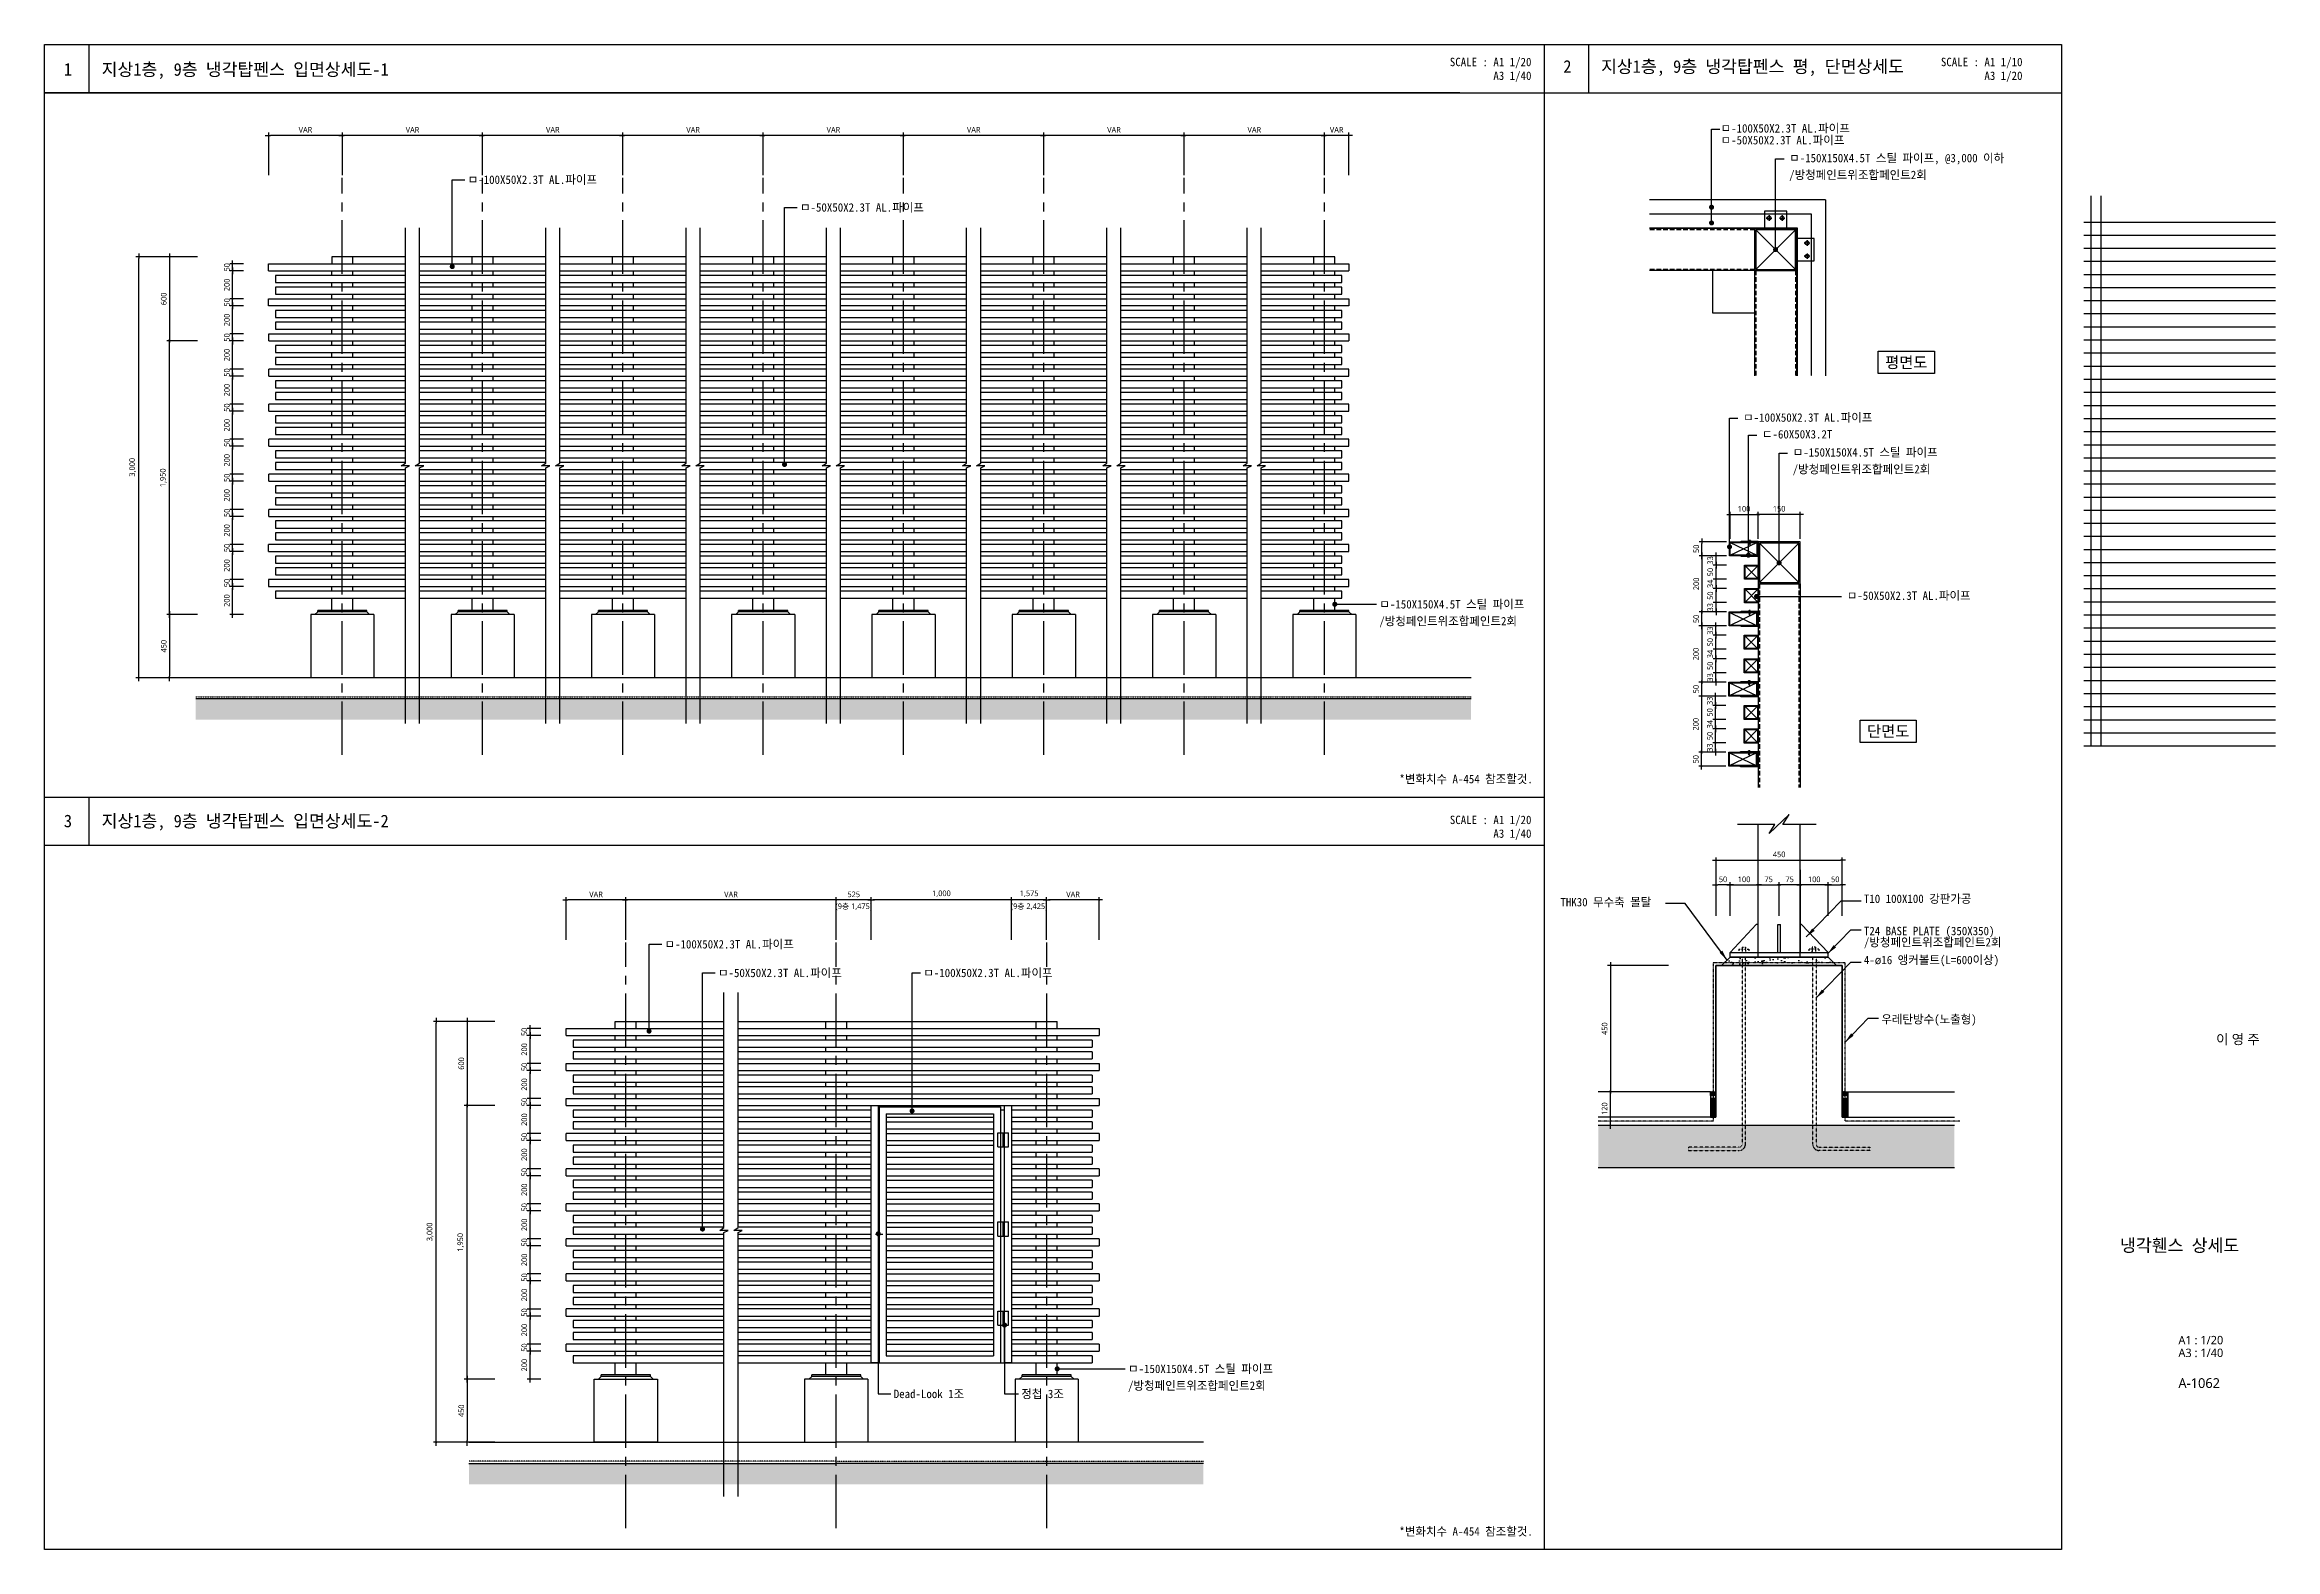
# Model space of a CAD drawing. Header units: inches. Extents: x 361167 to 440483, y 578 to 43803.
# Drawn here: x 424583 to 440483, y 578 to 11302 of the extents above; entities that cross this region are included whole.
import ezdxf
from ezdxf.enums import TextEntityAlignment as Align

# ---------------------------------------------------------------- set-up
doc = ezdxf.new("R2010")
doc.units = ezdxf.units.IN
doc.header["$MEASUREMENT"] = 0
for name, pattern in [('CENTER2', [28.575, 19.05, -3.175, 3.175, -3.175]), ('HID', [2, 1.1, -0.9]), ('HIDDEN', [0.375, 0.25, -0.125]), ('HIDDEN2', [4.7625, 3.175, -1.5875])]:
    doc.linetypes.add(name, pattern=pattern)
doc.layers.get('0').update_dxf_attribs({"linetype": 'CONTINUOUS'})
for name, color, linetype in [('1', 1, 'CONTINUOUS'), ('6', 6, 'CONTINUOUS'), ('A-9', 9, 'CONTINUOUS'), ('A-CEN', 1, 'CENTER2'), ('A-CON-HATCH', 253, 'CONTINUOUS'), ('A-HAT', 254, 'CONTINUOUS'), ('AA-ELSC-PCN3', 3, 'CONTINUOUS'), ('AA-ELSC-PCN7', 7, 'CONTINUOUS'), ('AA-ELSC-PCN9', 9, 'CONTINUOUS'), ('AA-MARK', 7, 'CONTINUOUS'), ('AA-SSXX-LEAD', 1, 'CONTINUOUS'), ('AA-XXXX-PATT', 9, 'CONTINUOUS'), ('AA-XXXX-TXT3', 3, 'CONTINUOUS'), ('COL', 2, 'CONTINUOUS'), ('CON', 2, 'CONTINUOUS'), ('dim', 7, 'CONTINUOUS'), ('HARD', 1, 'CONTINUOUS'), ('T', 3, 'CONTINUOUS'), ('TEXT', 7, 'CONTINUOUS'), ('루버', 4, 'CONTINUOUS'), ('방수', 5, 'HID'), ('휀스 상세도_100611$0$0-elev', 4, 'CONTINUOUS'), ('휀스 상세도_100611$0$0-HATCH', 161, 'CONTINUOUS')]:
    doc.layers.add(name, color=color, linetype=linetype)
for name, color, linetype, lineweight in [('A-BORD-TEXT', 3, 'CONTINUOUS', 25), ('A-DIMS', 7, 'CONTINUOUS', 25), ('A-XXXX-TXT1', 3, 'CONTINUOUS', 25)]:
    doc.layers.add(name, color=color, linetype=linetype, lineweight=lineweight)
doc.layers.add('A-XXXX-NPLT', color=144, linetype='CONTINUOUS', plot=False)
doc.styles.add('HY울릉도L', font='H2GTRE.TTF')
doc.styles.get("Standard").update_dxf_attribs({"font": ''})
doc.styles.add('돋움체', font='')
doc.styles.add('맑은고딕', font='malgun.ttf')
doc.styles.get('Standard').set_extended_font_data('DotumChe')
doc.styles.get('돋움체').set_extended_font_data('DotumChe')
doc.dimstyles.new('CDIM', dxfattribs={"dimtxt": 2, "dimasz": 0.6, "dimexe": 1, "dimexo": 1, "dimgap": 1, "dimtad": 1, "dimdec": 0, "dimrnd": 0.5, "dimzin": 0, "dimdsep": 32, "dimlunit": 6, "dimtxsty": 'HY울릉도L', "dimblk1": '_CIDOT', "dimblk2": '_CIDOT', "dimsah": 1, "dimcen": 4.5, "dimclrd": 2, "dimclre": 2, "dimclrt": 7, "dimadec": 0, "dimazin": 0, "dimtfac": 1, "dimtdec": 0, "dimtix": 1, "dimtmove": 2, "dimatfit": 1, "dimldrblk": '_CIDOT', "dimfxl": 1, "dimtolj": 1, "dimtzin": 0, "dimlwd": -1, "dimarcsym": 0})
doc.dimstyles.new('두성금속-6', dxfattribs={"dimscale": 6, "dimtxt": 3, "dimasz": 1.5, "dimexe": 0, "dimexo": 3, "dimgap": 0.9, "dimtad": 1, "dimdec": 0, "dimrnd": 0.25, "dimzin": 0, "dimdsep": 46, "dimlunit": 6, "dimtxsty": 'Standard', "dimblk": 'DOT', "dimcen": 3, "dimdle": 2, "dimclrt": 4, "dimadec": 0, "dimazin": 0, "dimtfac": 1, "dimtdec": 0, "dimtix": 1, "dimtmove": 2, "dimatfit": 0, "dimldrblk": 'DOT', "dimfxl": 1, "dimtolj": 1, "dimtzin": 0, "dimarcsym": 0})

# ---------------------------------------------------------------- blocks, each defined once
blk = doc.blocks.new('NOTE')
at = {"layer": 'A-XXXX-NPLT'}
for p, q in [((1010660, 179733), (1010660, 175813)), ((1010734, 175813), (1010734, 179733)), ((1010610, 179546), (1011975, 179546)), ((1010610, 179453), (1011975, 179453)), ((1010610, 179359), (1011975, 179359)), ((1010610, 179266), (1011975, 179266)), ((1010610, 179173), (1011975, 179173)), ((1010610, 179079), (1011975, 179079)), ((1010610, 178986), (1011975, 178986)), ((1010610, 178893), (1011975, 178893)), ((1010610, 178799), (1011975, 178799)), ((1010610, 178706), (1011975, 178706)), ((1010610, 178613), (1011975, 178613)), ((1010610, 178519), (1011975, 178519)), ((1010610, 178426), (1011975, 178426)), ((1010610, 178333), (1011975, 178333)), ((1010610, 178239), (1011975, 178239)), ((1010610, 178146), (1011975, 178146)), ((1010610, 178053), (1011975, 178053)), ((1010610, 177959), (1011975, 177959)), ((1010610, 177866), (1011975, 177866)), ((1010610, 177773), (1011975, 177773)), ((1010610, 177679), (1011975, 177679)), ((1010610, 177586), (1011975, 177586)), ((1010610, 177493), (1011975, 177493)), ((1010610, 177399), (1011975, 177399)), ((1010610, 177306), (1011975, 177306)), ((1010610, 177213), (1011975, 177213)), ((1010610, 177119), (1011975, 177119)), ((1010610, 177026), (1011975, 177026)), ((1010610, 176933), (1011975, 176933)), ((1010610, 176839), (1011975, 176839)), ((1010610, 176746), (1011975, 176746)), ((1010610, 176653), (1011975, 176653)), ((1010610, 176559), (1011975, 176559)), ((1010610, 176466), (1011975, 176466)), ((1010610, 176373), (1011975, 176373)), ((1010610, 176279), (1011975, 176279)), ((1010610, 176186), (1011975, 176186)), ((1010610, 176093), (1011975, 176093)), ((1010610, 175999), (1011975, 175999)), ((1010610, 175906), (1011975, 175906)), ((1010610, 175813), (1011975, 175813))]:
    blk.add_line(p, q, dxfattribs=at)
blk = doc.blocks.new('A$C2DAF1A72')
at = {"layer": '1'}
for p, q in [((4.5, 145.5), (145.5, 4.5)), ((4.5, 4.5), (145.5, 145.5))]:
    blk.add_line(p, q, dxfattribs=at)
at = {"layer": '루버', "color": 3}
for points in [[(0, 0), (150, 0), (150, 150), (0, 150)], [(4.5, 4.5), (145.5, 4.5), (145.5, 145.5), (4.5, 145.5)]]:
    blk.add_lwpolyline(points, close=True, dxfattribs=at)
blk = doc.blocks.new('_Dot')
at = {"color": 0, "linetype": 'ByBlock', "lineweight": -2}
blk.add_line((-0.5, 0), (-1, 0), dxfattribs=at)
at = {"color": 0, "linetype": 'ByBlock', "lineweight": -2, "const_width": 0.5}
blk.add_lwpolyline([(-0.25, 0, 1), (0.25, 0, 1)], format="xyb", close=True, dxfattribs=at)
blk = doc.blocks.new('_CIDOT')
at = {"color": 0, "linetype": 'ByBlock'}
blk.add_line((2, 0), (-1, 0), dxfattribs=at)
at = {"color": 0, "linetype": 'ByBlock', "const_width": 0.5}
blk.add_lwpolyline([(-0.25, 0, 1), (0.25, 0, 1)], format="xyb", close=True, dxfattribs=at)
blk = doc.blocks.new('*D54')
at = {"layer": 'A-DIMS', "lineweight": -2, "transparency": 16777216}
for p, q in [((436796, 7779), (436796, 7973)), ((437096, 7779), (437096, 7973))]:
    blk.add_line(p, q, dxfattribs=at)
at = {"layer": 'A-DIMS', "transparency": 16777216}
blk.add_line((437084, 7953), (436808, 7953), dxfattribs=at)
at = {"layer": 'A-DIMS', "transparency": 16777216, "xscale": 12, "yscale": 12, "zscale": 12, "rotation": 180}
blk.add_blockref('_CIDOT', (436796, 7953), dxfattribs=at)
at = {"layer": 'A-DIMS', "transparency": 16777216, "xscale": 12, "yscale": 12, "zscale": 12}
blk.add_blockref('_CIDOT', (437096, 7953), dxfattribs=at)
at = {"layer": 'A-DIMS', "color": 3, "transparency": 16777216, "insert": (436946, 7994), "char_height": 40, "attachment_point": 5, "style": '맑은고딕'}
blk.add_mtext('\\A1;150', dxfattribs=at)
blk = doc.blocks.new('*D55')
at = {"layer": 'A-DIMS', "lineweight": -2, "transparency": 16777216}
for p, q in [((436596, 7779), (436596, 7973)), ((436796, 7779), (436796, 7973))]:
    blk.add_line(p, q, dxfattribs=at)
at = {"layer": 'A-DIMS', "transparency": 16777216}
blk.add_line((436608, 7953), (436784, 7953), dxfattribs=at)
at = {"layer": 'A-DIMS', "transparency": 16777216, "xscale": 12, "yscale": 12, "zscale": 12, "rotation": 180}
blk.add_blockref('_CIDOT', (436596, 7953), dxfattribs=at)
at = {"layer": 'A-DIMS', "transparency": 16777216, "xscale": 12, "yscale": 12, "zscale": 12}
blk.add_blockref('_CIDOT', (436796, 7953), dxfattribs=at)
at = {"layer": 'A-DIMS', "color": 3, "transparency": 16777216, "insert": (436696, 7994), "char_height": 40, "attachment_point": 5, "style": '맑은고딕'}
blk.add_mtext('\\A1;100', dxfattribs=at)
blk = doc.blocks.new('A$C2F286C4C')
at = {"layer": '1'}
for p, q in [((0, 10), (20, 10)), ((10, 20), (10, 0))]:
    blk.add_line(p, q, dxfattribs=at)
blk.add_circle((10, 10), 7, dxfattribs=at)
blk = doc.blocks.new('*D56')
at = {"layer": 'A-DIMS', "lineweight": -2, "transparency": 16777216}
for p, q in [((436158, 4739, 0), (435723, 4739, 0)), ((436158, 3839, 0), (435723, 3839, 0))]:
    blk.add_line(p, q, dxfattribs=at)
at = {"layer": 'A-DIMS', "transparency": 16777216}
blk.add_line((435743, 4727, 0), (435743, 3851, 0), dxfattribs=at)
at = {"layer": 'A-DIMS', "transparency": 16777216, "xscale": 12, "yscale": 12, "zscale": 12}
for p, rotation in [((435743, 4739, 0), 90), ((435743, 3839, 0), 270)]:
    blk.add_blockref('_CIDOT', p, dxfattribs=dict(at, rotation=rotation))
at = {"layer": 'A-DIMS', "color": 3, "transparency": 16777216, "insert": (435702, 4289, 0), "char_height": 40, "attachment_point": 5, "rotation": 90, "style": '맑은고딕'}
blk.add_mtext('\\A1;450', dxfattribs=at)
blk = doc.blocks.new('*D57')
at = {"layer": 'A-DIMS', "lineweight": -2, "transparency": 16777216}
for p, q in [((436596, 5094), (436596, 5333)), ((436796, 5094), (436796, 5333))]:
    blk.add_line(p, q, dxfattribs=at)
at = {"layer": 'A-DIMS', "transparency": 16777216}
blk.add_line((436608, 5313), (436784, 5313), dxfattribs=at)
at = {"layer": 'A-DIMS', "transparency": 16777216, "xscale": 12, "yscale": 12, "zscale": 12, "rotation": 180}
blk.add_blockref('_CIDOT', (436596, 5313), dxfattribs=at)
at = {"layer": 'A-DIMS', "transparency": 16777216, "xscale": 12, "yscale": 12, "zscale": 12}
blk.add_blockref('_CIDOT', (436796, 5313), dxfattribs=at)
at = {"layer": 'A-DIMS', "color": 3, "transparency": 16777216, "insert": (436696, 5353), "char_height": 40, "attachment_point": 5, "style": '맑은고딕'}
blk.add_mtext('\\A1;100', dxfattribs=at)
blk = doc.blocks.new('*D58')
at = {"layer": 'A-DIMS', "lineweight": -2, "transparency": 16777216}
for p, q in [((436796, 5094), (436796, 5333)), ((436946, 5094), (436946, 5333))]:
    blk.add_line(p, q, dxfattribs=at)
at = {"layer": 'A-DIMS', "transparency": 16777216}
blk.add_line((436808, 5313), (436934, 5313), dxfattribs=at)
at = {"layer": 'A-DIMS', "transparency": 16777216, "xscale": 12, "yscale": 12, "zscale": 12, "rotation": 180}
blk.add_blockref('_CIDOT', (436796, 5313), dxfattribs=at)
at = {"layer": 'A-DIMS', "transparency": 16777216, "xscale": 12, "yscale": 12, "zscale": 12}
blk.add_blockref('_CIDOT', (436946, 5313), dxfattribs=at)
at = {"layer": 'A-DIMS', "color": 3, "transparency": 16777216, "insert": (436871, 5353), "char_height": 40, "attachment_point": 5, "style": '맑은고딕'}
blk.add_mtext('\\A1;75', dxfattribs=at)
blk = doc.blocks.new('*D59')
at = {"layer": 'A-DIMS', "lineweight": -2, "transparency": 16777216}
for p, q in [((437096, 5094), (437096, 5333)), ((437296, 5094), (437296, 5333))]:
    blk.add_line(p, q, dxfattribs=at)
at = {"layer": 'A-DIMS', "transparency": 16777216}
blk.add_line((437284, 5313), (437108, 5313), dxfattribs=at)
at = {"layer": 'A-DIMS', "transparency": 16777216, "xscale": 12, "yscale": 12, "zscale": 12, "rotation": 180}
blk.add_blockref('_CIDOT', (437096, 5313), dxfattribs=at)
at = {"layer": 'A-DIMS', "transparency": 16777216, "xscale": 12, "yscale": 12, "zscale": 12}
blk.add_blockref('_CIDOT', (437296, 5313), dxfattribs=at)
at = {"layer": 'A-DIMS', "color": 3, "transparency": 16777216, "insert": (437196, 5353), "char_height": 40, "attachment_point": 5, "style": '맑은고딕'}
blk.add_mtext('\\A1;100', dxfattribs=at)
blk = doc.blocks.new('*D60')
at = {"layer": 'A-DIMS', "lineweight": -2, "transparency": 16777216}
for p, q in [((436946, 5094), (436946, 5333)), ((437096, 5094), (437096, 5333))]:
    blk.add_line(p, q, dxfattribs=at)
at = {"layer": 'A-DIMS', "transparency": 16777216}
blk.add_line((437084, 5313), (436958, 5313), dxfattribs=at)
at = {"layer": 'A-DIMS', "transparency": 16777216, "xscale": 12, "yscale": 12, "zscale": 12, "rotation": 180}
blk.add_blockref('_CIDOT', (436946, 5313), dxfattribs=at)
at = {"layer": 'A-DIMS', "transparency": 16777216, "xscale": 12, "yscale": 12, "zscale": 12}
blk.add_blockref('_CIDOT', (437096, 5313), dxfattribs=at)
at = {"layer": 'A-DIMS', "color": 3, "transparency": 16777216, "insert": (437021, 5353), "char_height": 40, "attachment_point": 5, "style": '맑은고딕'}
blk.add_mtext('\\A1;75', dxfattribs=at)
blk = doc.blocks.new('*D61')
at = {"layer": 'A-DIMS', "lineweight": -2, "transparency": 16777216}
for p, q in [((436496, 5094), (436496, 5510)), ((437396, 5094), (437396, 5510))]:
    blk.add_line(p, q, dxfattribs=at)
at = {"layer": 'A-DIMS', "transparency": 16777216}
blk.add_line((436508, 5490), (437384, 5490), dxfattribs=at)
at = {"layer": 'A-DIMS', "transparency": 16777216, "xscale": 12, "yscale": 12, "zscale": 12, "rotation": 180}
blk.add_blockref('_CIDOT', (436496, 5490), dxfattribs=at)
at = {"layer": 'A-DIMS', "transparency": 16777216, "xscale": 12, "yscale": 12, "zscale": 12}
blk.add_blockref('_CIDOT', (437396, 5490), dxfattribs=at)
at = {"layer": 'A-DIMS', "color": 3, "transparency": 16777216, "insert": (436946, 5531), "char_height": 40, "attachment_point": 5, "style": '맑은고딕'}
blk.add_mtext('\\A1;450', dxfattribs=at)
blk = doc.blocks.new('*D62')
at = {"layer": 'A-DIMS', "lineweight": -2, "transparency": 16777216}
for p, q in [((436496, 5094), (436496, 5333)), ((436596, 5094), (436596, 5333))]:
    blk.add_line(p, q, dxfattribs=at)
at = {"layer": 'A-DIMS', "transparency": 16777216}
blk.add_line((436584, 5313), (436508, 5313), dxfattribs=at)
at = {"layer": 'A-DIMS', "transparency": 16777216, "xscale": 12, "yscale": 12, "zscale": 12, "rotation": 180}
blk.add_blockref('_CIDOT', (436496, 5313), dxfattribs=at)
at = {"layer": 'A-DIMS', "transparency": 16777216, "xscale": 12, "yscale": 12, "zscale": 12}
blk.add_blockref('_CIDOT', (436596, 5313), dxfattribs=at)
at = {"layer": 'A-DIMS', "color": 3, "transparency": 16777216, "insert": (436546, 5353), "char_height": 40, "attachment_point": 5, "style": '맑은고딕'}
blk.add_mtext('\\A1;50', dxfattribs=at)
blk = doc.blocks.new('*D63')
at = {"layer": 'A-DIMS', "lineweight": -2, "transparency": 16777216}
for p, q in [((437296, 5094), (437296, 5333)), ((437396, 5094), (437396, 5333))]:
    blk.add_line(p, q, dxfattribs=at)
at = {"layer": 'A-DIMS', "transparency": 16777216}
blk.add_line((437308, 5313), (437384, 5313), dxfattribs=at)
at = {"layer": 'A-DIMS', "transparency": 16777216, "xscale": 12, "yscale": 12, "zscale": 12, "rotation": 180}
blk.add_blockref('_CIDOT', (437296, 5313), dxfattribs=at)
at = {"layer": 'A-DIMS', "transparency": 16777216, "xscale": 12, "yscale": 12, "zscale": 12}
blk.add_blockref('_CIDOT', (437396, 5313), dxfattribs=at)
at = {"layer": 'A-DIMS', "color": 3, "transparency": 16777216, "insert": (437346, 5353), "char_height": 40, "attachment_point": 5, "style": '맑은고딕'}
blk.add_mtext('\\A1;50', dxfattribs=at)
blk = doc.blocks.new('*D64')
at = {"layer": 'A-DIMS', "lineweight": -2, "transparency": 16777216}
for p, q in [((436158, 3839, 0), (435723, 3839, 0)), ((436158, 3599, 0), (435723, 3599, 0))]:
    blk.add_line(p, q, dxfattribs=at)
at = {"layer": 'A-DIMS', "transparency": 16777216}
blk.add_line((435743, 3611, 0), (435743, 3827, 0), dxfattribs=at)
at = {"layer": 'A-DIMS', "transparency": 16777216, "xscale": 12, "yscale": 12, "zscale": 12}
for p, rotation in [((435743, 3839, 0), 90), ((435743, 3599, 0), 270)]:
    blk.add_blockref('_CIDOT', p, dxfattribs=dict(at, rotation=rotation))
at = {"layer": 'A-DIMS', "color": 3, "transparency": 16777216, "insert": (435702, 3719, 0), "char_height": 40, "attachment_point": 5, "rotation": 90, "style": '맑은고딕'}
blk.add_mtext('\\A1;120', dxfattribs=at)
blk = doc.blocks.new('*D65')
at = {"layer": 'A-DIMS', "lineweight": -2, "transparency": 16777216}
for p, q in [((436570, 7259), (436376, 7259)), ((436570, 7159), (436376, 7159))]:
    blk.add_line(p, q, dxfattribs=at)
at = {"layer": 'A-DIMS', "transparency": 16777216}
blk.add_line((436396, 7171), (436396, 7247), dxfattribs=at)
at = {"layer": 'A-DIMS', "transparency": 16777216, "xscale": 12, "yscale": 12, "zscale": 12}
for p, rotation in [((436396, 7259), 90), ((436396, 7159), 270)]:
    blk.add_blockref('_CIDOT', p, dxfattribs=dict(at, rotation=rotation))
at = {"layer": 'A-DIMS', "color": 3, "transparency": 16777216, "insert": (436355, 7209), "char_height": 40, "attachment_point": 5, "rotation": 90, "style": '맑은고딕'}
blk.add_mtext('\\A1;50', dxfattribs=at)
blk = doc.blocks.new('*D66')
at = {"layer": 'A-DIMS', "lineweight": -2, "transparency": 16777216}
for p, q in [((436570, 7759), (436376, 7759)), ((436570, 7659), (436376, 7659))]:
    blk.add_line(p, q, dxfattribs=at)
at = {"layer": 'A-DIMS', "transparency": 16777216}
blk.add_line((436396, 7671), (436396, 7747), dxfattribs=at)
at = {"layer": 'A-DIMS', "transparency": 16777216, "xscale": 12, "yscale": 12, "zscale": 12}
for p, rotation in [((436396, 7759), 90), ((436396, 7659), 270)]:
    blk.add_blockref('_CIDOT', p, dxfattribs=dict(at, rotation=rotation))
at = {"layer": 'A-DIMS', "color": 3, "transparency": 16777216, "insert": (436355, 7709), "char_height": 40, "attachment_point": 5, "rotation": 90, "style": '맑은고딕'}
blk.add_mtext('\\A1;50', dxfattribs=at)
blk = doc.blocks.new('*D67')
at = {"layer": 'A-DIMS', "lineweight": -2, "transparency": 16777216}
for p, q in [((436570, 7659), (436376, 7659)), ((436570, 7259), (436376, 7259))]:
    blk.add_line(p, q, dxfattribs=at)
at = {"layer": 'A-DIMS', "transparency": 16777216}
blk.add_line((436396, 7647), (436396, 7271), dxfattribs=at)
at = {"layer": 'A-DIMS', "transparency": 16777216, "xscale": 12, "yscale": 12, "zscale": 12}
for p, rotation in [((436396, 7659), 90), ((436396, 7259), 270)]:
    blk.add_blockref('_CIDOT', p, dxfattribs=dict(at, rotation=rotation))
at = {"layer": 'A-DIMS', "color": 3, "transparency": 16777216, "insert": (436355, 7459), "char_height": 40, "attachment_point": 5, "rotation": 90, "style": '맑은고딕'}
blk.add_mtext('\\A1;200', dxfattribs=at)
blk = doc.blocks.new('SCREW')
at = {"layer": 'A-9'}
for p, q in [((-3.5, 0), (-3.5, 1)), ((3.5, 0), (-3.5, 0)), ((-1.5, 0), (-1.5, -8.9)), ((1.5, 0), (1.5, -8.9)), ((3.5, 1), (3.5, 0)), ((-2, -1.2), (2, -0.6)), ((-2, -2.4), (2, -1.8)), ((-2, -3.6), (2, -3)), ((-2, -4.8), (2, -4.2)), ((-2, -6), (2, -5.4)), ((-2, -7.2), (2, -6.6)), ((-2, -8.4), (2, -7.8)), ((-0.3, -11.8), (-1.5, -8.9)), ((0.3, -11.8), (1.5, -8.9))]:
    blk.add_line(p, q, dxfattribs=at)
blk.add_lwpolyline([(-2.5, 2.2), (-2.3, 2), (-2.1, 2), (-1.8, 1.9), (-1.5, 2), (-1.3, 2), (-1, 2.1), (-0.8, 2.1), (-0.7, 2.1), (-0.6, 2.1), (-0.5, 2), (-0.5, 1.8), (-0.5, 1.6), (-0.5, 1.4), (-0.5, 1.2), (-0.5, 1), (-0.5, 0.8), (-0.4, 0.7), (-0.3, 0.6), (-0.1, 0.6), (0, 0.5), (0.1, 0.6), (0.3, 0.6), (0.4, 0.7), (0.5, 0.8), (0.5, 1), (0.5, 1.2), (0.5, 1.4), (0.5, 1.6), (0.5, 1.8), (0.5, 2), (0.6, 2.1), (0.7, 2.1), (0.8, 2.1), (1, 2.1), (1.3, 2), (1.5, 2), (1.8, 1.9), (2.1, 2), (2.3, 2), (2.5, 2.2)], dxfattribs=at)
for centre, radius, start, end in [((-2.2, 1), 1.3, 105.58862, 179.97665), ((0, -6.8), 9.36, 74.20502, 105.79498), ((2.2, 1), 1.3, 0.02335, 74.41138), ((0, -11.7), 0.3, 202.5, 337.5)]:
    blk.add_arc(centre, radius, start, end, dxfattribs=at)
at = {"layer": 'A-CEN', "color": 1}
blk.add_line((0, 4.9), (0, -13.9), dxfattribs=at)
blk = doc.blocks.new('*D68')
at = {"layer": 'A-DIMS', "lineweight": -2, "transparency": 16777216}
for p, q in [((436570, 7325), (436476, 7325)), ((436570, 7259), (436476, 7259))]:
    blk.add_line(p, q, dxfattribs=at)
at = {"layer": 'A-DIMS', "transparency": 16777216}
for p, q in [((436496, 7337), (436496, 7349)), ((436496, 7259), (436496, 7325)), ((436496, 7247), (436496, 7235))]:
    blk.add_line(p, q, dxfattribs=at)
at = {"layer": 'A-DIMS', "transparency": 16777216, "xscale": 12, "yscale": 12, "zscale": 12}
for p, rotation in [((436496, 7325), 270), ((436496, 7259), 90)]:
    blk.add_blockref('_CIDOT', p, dxfattribs=dict(at, rotation=rotation))
at = {"layer": 'A-DIMS', "color": 3, "transparency": 16777216, "insert": (436455, 7292), "char_height": 40, "attachment_point": 5, "rotation": 90, "style": '맑은고딕'}
blk.add_mtext('\\A1;33', dxfattribs=at)
blk = doc.blocks.new('*D69')
at = {"layer": 'A-DIMS', "lineweight": -2, "transparency": 16777216}
for p, q in [((436570, 7425), (436476, 7425)), ((436570, 7325), (436476, 7325))]:
    blk.add_line(p, q, dxfattribs=at)
at = {"layer": 'A-DIMS', "transparency": 16777216}
blk.add_line((436496, 7337), (436496, 7413), dxfattribs=at)
at = {"layer": 'A-DIMS', "transparency": 16777216, "xscale": 12, "yscale": 12, "zscale": 12}
for p, rotation in [((436496, 7425), 90), ((436496, 7325), 270)]:
    blk.add_blockref('_CIDOT', p, dxfattribs=dict(at, rotation=rotation))
at = {"layer": 'A-DIMS', "color": 3, "transparency": 16777216, "insert": (436455, 7375), "char_height": 40, "attachment_point": 5, "rotation": 90, "style": '맑은고딕'}
blk.add_mtext('\\A1;50', dxfattribs=at)
blk = doc.blocks.new('*D70')
at = {"layer": 'A-DIMS', "lineweight": -2, "transparency": 16777216}
for p, q in [((436570, 7493), (436476, 7493)), ((436570, 7425), (436476, 7425))]:
    blk.add_line(p, q, dxfattribs=at)
at = {"layer": 'A-DIMS', "transparency": 16777216}
for p, q in [((436496, 7505), (436496, 7517)), ((436496, 7425), (436496, 7493)), ((436496, 7413), (436496, 7401))]:
    blk.add_line(p, q, dxfattribs=at)
at = {"layer": 'A-DIMS', "transparency": 16777216, "xscale": 12, "yscale": 12, "zscale": 12}
for p, rotation in [((436496, 7493), 270), ((436496, 7425), 90)]:
    blk.add_blockref('_CIDOT', p, dxfattribs=dict(at, rotation=rotation))
at = {"layer": 'A-DIMS', "color": 3, "transparency": 16777216, "insert": (436455, 7459), "char_height": 40, "attachment_point": 5, "rotation": 90, "style": '맑은고딕'}
blk.add_mtext('\\A1;34', dxfattribs=at)
blk = doc.blocks.new('*D71')
at = {"layer": 'A-DIMS', "lineweight": -2, "transparency": 16777216}
for p, q in [((436570, 7593), (436476, 7593)), ((436570, 7493), (436476, 7493))]:
    blk.add_line(p, q, dxfattribs=at)
at = {"layer": 'A-DIMS', "transparency": 16777216}
blk.add_line((436496, 7505), (436496, 7581), dxfattribs=at)
at = {"layer": 'A-DIMS', "transparency": 16777216, "xscale": 12, "yscale": 12, "zscale": 12}
for p, rotation in [((436496, 7593), 90), ((436496, 7493), 270)]:
    blk.add_blockref('_CIDOT', p, dxfattribs=dict(at, rotation=rotation))
at = {"layer": 'A-DIMS', "color": 3, "transparency": 16777216, "insert": (436455, 7543), "char_height": 40, "attachment_point": 5, "rotation": 90, "style": '맑은고딕'}
blk.add_mtext('\\A1;50', dxfattribs=at)
blk = doc.blocks.new('*D72')
at = {"layer": 'A-DIMS', "lineweight": -2, "transparency": 16777216}
for p, q in [((436570, 7659), (436476, 7659)), ((436570, 7593), (436476, 7593))]:
    blk.add_line(p, q, dxfattribs=at)
at = {"layer": 'A-DIMS', "transparency": 16777216}
for p, q in [((436496, 7671), (436496, 7683)), ((436496, 7593), (436496, 7659)), ((436496, 7581), (436496, 7569))]:
    blk.add_line(p, q, dxfattribs=at)
at = {"layer": 'A-DIMS', "transparency": 16777216, "xscale": 12, "yscale": 12, "zscale": 12}
for p, rotation in [((436496, 7659), 270), ((436496, 7593), 90)]:
    blk.add_blockref('_CIDOT', p, dxfattribs=dict(at, rotation=rotation))
at = {"layer": 'A-DIMS', "color": 3, "transparency": 16777216, "insert": (436455, 7626), "char_height": 40, "attachment_point": 5, "rotation": 90, "style": '맑은고딕'}
blk.add_mtext('\\A1;33', dxfattribs=at)
blk = doc.blocks.new('*D73')
at = {"layer": 'A-DIMS', "lineweight": -2, "transparency": 16777216}
for p, q in [((436568, 6759), (436374, 6759)), ((436568, 6659), (436374, 6659))]:
    blk.add_line(p, q, dxfattribs=at)
at = {"layer": 'A-DIMS', "transparency": 16777216}
blk.add_line((436394, 6671), (436394, 6747), dxfattribs=at)
at = {"layer": 'A-DIMS', "transparency": 16777216, "xscale": 12, "yscale": 12, "zscale": 12}
for p, rotation in [((436394, 6759), 90), ((436394, 6659), 270)]:
    blk.add_blockref('_CIDOT', p, dxfattribs=dict(at, rotation=rotation))
at = {"layer": 'A-DIMS', "color": 3, "transparency": 16777216, "insert": (436353, 6709), "char_height": 40, "attachment_point": 5, "rotation": 90, "style": '맑은고딕'}
blk.add_mtext('\\A1;50', dxfattribs=at)
blk = doc.blocks.new('*D74')
at = {"layer": 'A-DIMS', "lineweight": -2, "transparency": 16777216}
for p, q in [((436568, 7159), (436374, 7159)), ((436568, 6759), (436374, 6759))]:
    blk.add_line(p, q, dxfattribs=at)
at = {"layer": 'A-DIMS', "transparency": 16777216}
blk.add_line((436394, 7147), (436394, 6771), dxfattribs=at)
at = {"layer": 'A-DIMS', "transparency": 16777216, "xscale": 12, "yscale": 12, "zscale": 12}
for p, rotation in [((436394, 7159), 90), ((436394, 6759), 270)]:
    blk.add_blockref('_CIDOT', p, dxfattribs=dict(at, rotation=rotation))
at = {"layer": 'A-DIMS', "color": 3, "transparency": 16777216, "insert": (436353, 6959), "char_height": 40, "attachment_point": 5, "rotation": 90, "style": '맑은고딕'}
blk.add_mtext('\\A1;200', dxfattribs=at)
blk = doc.blocks.new('*D75')
at = {"layer": 'A-DIMS', "transparency": 16777216}
for p, q in [((436495, 6837), (436495, 6849)), ((436495, 6759), (436495, 6825)), ((436495, 6747), (436495, 6735))]:
    blk.add_line(p, q, dxfattribs=at)
at = {"layer": 'A-DIMS', "lineweight": -2, "transparency": 16777216}
for p, q in [((436568, 6825), (436475, 6825)), ((436568, 6759), (436475, 6759))]:
    blk.add_line(p, q, dxfattribs=at)
at = {"layer": 'A-DIMS', "transparency": 16777216, "xscale": 12, "yscale": 12, "zscale": 12}
for p, rotation in [((436495, 6825), 270), ((436495, 6759), 90)]:
    blk.add_blockref('_CIDOT', p, dxfattribs=dict(at, rotation=rotation))
at = {"layer": 'A-DIMS', "color": 3, "transparency": 16777216, "insert": (436454, 6792), "char_height": 40, "attachment_point": 5, "rotation": 90, "style": '맑은고딕'}
blk.add_mtext('\\A1;33', dxfattribs=at)
blk = doc.blocks.new('*D76')
at = {"layer": 'A-DIMS', "lineweight": -2, "transparency": 16777216}
for p, q in [((436568, 6925), (436475, 6925)), ((436568, 6825), (436475, 6825))]:
    blk.add_line(p, q, dxfattribs=at)
at = {"layer": 'A-DIMS', "transparency": 16777216}
blk.add_line((436495, 6837), (436495, 6913), dxfattribs=at)
at = {"layer": 'A-DIMS', "transparency": 16777216, "xscale": 12, "yscale": 12, "zscale": 12}
for p, rotation in [((436495, 6925), 90), ((436495, 6825), 270)]:
    blk.add_blockref('_CIDOT', p, dxfattribs=dict(at, rotation=rotation))
at = {"layer": 'A-DIMS', "color": 3, "transparency": 16777216, "insert": (436454, 6875), "char_height": 40, "attachment_point": 5, "rotation": 90, "style": '맑은고딕'}
blk.add_mtext('\\A1;50', dxfattribs=at)
blk = doc.blocks.new('*D77')
at = {"layer": 'A-DIMS', "transparency": 16777216}
for p, q in [((436495, 7005), (436495, 7017)), ((436495, 6925), (436495, 6993)), ((436495, 6913), (436495, 6901))]:
    blk.add_line(p, q, dxfattribs=at)
at = {"layer": 'A-DIMS', "lineweight": -2, "transparency": 16777216}
for p, q in [((436568, 6993), (436475, 6993)), ((436568, 6925), (436475, 6925))]:
    blk.add_line(p, q, dxfattribs=at)
at = {"layer": 'A-DIMS', "transparency": 16777216, "xscale": 12, "yscale": 12, "zscale": 12}
for p, rotation in [((436495, 6993), 270), ((436495, 6925), 90)]:
    blk.add_blockref('_CIDOT', p, dxfattribs=dict(at, rotation=rotation))
at = {"layer": 'A-DIMS', "color": 3, "transparency": 16777216, "insert": (436454, 6959), "char_height": 40, "attachment_point": 5, "rotation": 90, "style": '맑은고딕'}
blk.add_mtext('\\A1;34', dxfattribs=at)
blk = doc.blocks.new('*D78')
at = {"layer": 'A-DIMS', "lineweight": -2, "transparency": 16777216}
for p, q in [((436568, 7093), (436475, 7093)), ((436568, 6993), (436475, 6993))]:
    blk.add_line(p, q, dxfattribs=at)
at = {"layer": 'A-DIMS', "transparency": 16777216}
blk.add_line((436495, 7005), (436495, 7081), dxfattribs=at)
at = {"layer": 'A-DIMS', "transparency": 16777216, "xscale": 12, "yscale": 12, "zscale": 12}
for p, rotation in [((436495, 7093), 90), ((436495, 6993), 270)]:
    blk.add_blockref('_CIDOT', p, dxfattribs=dict(at, rotation=rotation))
at = {"layer": 'A-DIMS', "color": 3, "transparency": 16777216, "insert": (436454, 7043), "char_height": 40, "attachment_point": 5, "rotation": 90, "style": '맑은고딕'}
blk.add_mtext('\\A1;50', dxfattribs=at)
blk = doc.blocks.new('*D79')
at = {"layer": 'A-DIMS', "lineweight": -2, "transparency": 16777216}
for p, q in [((436568, 7159), (436475, 7159)), ((436568, 7093), (436475, 7093))]:
    blk.add_line(p, q, dxfattribs=at)
at = {"layer": 'A-DIMS', "transparency": 16777216}
for p, q in [((436495, 7171), (436495, 7183)), ((436495, 7093), (436495, 7159)), ((436495, 7081), (436495, 7069))]:
    blk.add_line(p, q, dxfattribs=at)
at = {"layer": 'A-DIMS', "transparency": 16777216, "xscale": 12, "yscale": 12, "zscale": 12}
for p, rotation in [((436495, 7159), 270), ((436495, 7093), 90)]:
    blk.add_blockref('_CIDOT', p, dxfattribs=dict(at, rotation=rotation))
at = {"layer": 'A-DIMS', "color": 3, "transparency": 16777216, "insert": (436454, 7126), "char_height": 40, "attachment_point": 5, "rotation": 90, "style": '맑은고딕'}
blk.add_mtext('\\A1;33', dxfattribs=at)
blk = doc.blocks.new('*D80')
at = {"layer": 'A-DIMS', "lineweight": -2, "transparency": 16777216}
for p, q in [((436567, 6259), (436373, 6259)), ((436567, 6159), (436373, 6159))]:
    blk.add_line(p, q, dxfattribs=at)
at = {"layer": 'A-DIMS', "transparency": 16777216}
blk.add_line((436393, 6171), (436393, 6247), dxfattribs=at)
at = {"layer": 'A-DIMS', "transparency": 16777216, "xscale": 12, "yscale": 12, "zscale": 12}
for p, rotation in [((436393, 6259), 90), ((436393, 6159), 270)]:
    blk.add_blockref('_CIDOT', p, dxfattribs=dict(at, rotation=rotation))
at = {"layer": 'A-DIMS', "color": 3, "transparency": 16777216, "insert": (436352, 6209), "char_height": 40, "attachment_point": 5, "rotation": 90, "style": '맑은고딕'}
blk.add_mtext('\\A1;50', dxfattribs=at)
blk = doc.blocks.new('*D81')
at = {"layer": 'A-DIMS', "lineweight": -2, "transparency": 16777216}
for p, q in [((436567, 6659), (436373, 6659)), ((436567, 6259), (436373, 6259))]:
    blk.add_line(p, q, dxfattribs=at)
at = {"layer": 'A-DIMS', "transparency": 16777216}
blk.add_line((436393, 6647), (436393, 6271), dxfattribs=at)
at = {"layer": 'A-DIMS', "transparency": 16777216, "xscale": 12, "yscale": 12, "zscale": 12}
for p, rotation in [((436393, 6659), 90), ((436393, 6259), 270)]:
    blk.add_blockref('_CIDOT', p, dxfattribs=dict(at, rotation=rotation))
at = {"layer": 'A-DIMS', "color": 3, "transparency": 16777216, "insert": (436352, 6459), "char_height": 40, "attachment_point": 5, "rotation": 90, "style": '맑은고딕'}
blk.add_mtext('\\A1;200', dxfattribs=at)
blk = doc.blocks.new('*D82')
at = {"layer": 'A-DIMS', "lineweight": -2, "transparency": 16777216}
for p, q in [((436567, 6325), (436473, 6325)), ((436567, 6259), (436473, 6259))]:
    blk.add_line(p, q, dxfattribs=at)
at = {"layer": 'A-DIMS', "transparency": 16777216}
for p, q in [((436493, 6337), (436493, 6349)), ((436493, 6259), (436493, 6325)), ((436493, 6247), (436493, 6235))]:
    blk.add_line(p, q, dxfattribs=at)
at = {"layer": 'A-DIMS', "transparency": 16777216, "xscale": 12, "yscale": 12, "zscale": 12}
for p, rotation in [((436493, 6325), 270), ((436493, 6259), 90)]:
    blk.add_blockref('_CIDOT', p, dxfattribs=dict(at, rotation=rotation))
at = {"layer": 'A-DIMS', "color": 3, "transparency": 16777216, "insert": (436452, 6292), "char_height": 40, "attachment_point": 5, "rotation": 90, "style": '맑은고딕'}
blk.add_mtext('\\A1;33', dxfattribs=at)
blk = doc.blocks.new('*D83')
at = {"layer": 'A-DIMS', "lineweight": -2, "transparency": 16777216}
for p, q in [((436567, 6425), (436473, 6425)), ((436567, 6325), (436473, 6325))]:
    blk.add_line(p, q, dxfattribs=at)
at = {"layer": 'A-DIMS', "transparency": 16777216}
blk.add_line((436493, 6337), (436493, 6413), dxfattribs=at)
at = {"layer": 'A-DIMS', "transparency": 16777216, "xscale": 12, "yscale": 12, "zscale": 12}
for p, rotation in [((436493, 6425), 90), ((436493, 6325), 270)]:
    blk.add_blockref('_CIDOT', p, dxfattribs=dict(at, rotation=rotation))
at = {"layer": 'A-DIMS', "color": 3, "transparency": 16777216, "insert": (436452, 6375), "char_height": 40, "attachment_point": 5, "rotation": 90, "style": '맑은고딕'}
blk.add_mtext('\\A1;50', dxfattribs=at)
blk = doc.blocks.new('*D84')
at = {"layer": 'A-DIMS', "lineweight": -2, "transparency": 16777216}
for p, q in [((436567, 6493), (436473, 6493)), ((436567, 6425), (436473, 6425))]:
    blk.add_line(p, q, dxfattribs=at)
at = {"layer": 'A-DIMS', "transparency": 16777216}
for p, q in [((436493, 6505), (436493, 6517)), ((436493, 6425), (436493, 6493)), ((436493, 6413), (436493, 6401))]:
    blk.add_line(p, q, dxfattribs=at)
at = {"layer": 'A-DIMS', "transparency": 16777216, "xscale": 12, "yscale": 12, "zscale": 12}
for p, rotation in [((436493, 6493), 270), ((436493, 6425), 90)]:
    blk.add_blockref('_CIDOT', p, dxfattribs=dict(at, rotation=rotation))
at = {"layer": 'A-DIMS', "color": 3, "transparency": 16777216, "insert": (436452, 6459), "char_height": 40, "attachment_point": 5, "rotation": 90, "style": '맑은고딕'}
blk.add_mtext('\\A1;34', dxfattribs=at)
blk = doc.blocks.new('*D85')
at = {"layer": 'A-DIMS', "lineweight": -2, "transparency": 16777216}
for p, q in [((436567, 6593), (436473, 6593)), ((436567, 6493), (436473, 6493))]:
    blk.add_line(p, q, dxfattribs=at)
at = {"layer": 'A-DIMS', "transparency": 16777216}
blk.add_line((436493, 6505), (436493, 6581), dxfattribs=at)
at = {"layer": 'A-DIMS', "transparency": 16777216, "xscale": 12, "yscale": 12, "zscale": 12}
for p, rotation in [((436493, 6593), 90), ((436493, 6493), 270)]:
    blk.add_blockref('_CIDOT', p, dxfattribs=dict(at, rotation=rotation))
at = {"layer": 'A-DIMS', "color": 3, "transparency": 16777216, "insert": (436452, 6543), "char_height": 40, "attachment_point": 5, "rotation": 90, "style": '맑은고딕'}
blk.add_mtext('\\A1;50', dxfattribs=at)
blk = doc.blocks.new('*D86')
at = {"layer": 'A-DIMS', "transparency": 16777216}
for p, q in [((436493, 6671), (436493, 6683)), ((436493, 6593), (436493, 6659)), ((436493, 6581), (436493, 6569))]:
    blk.add_line(p, q, dxfattribs=at)
at = {"layer": 'A-DIMS', "lineweight": -2, "transparency": 16777216}
for p, q in [((436567, 6659), (436473, 6659)), ((436567, 6593), (436473, 6593))]:
    blk.add_line(p, q, dxfattribs=at)
at = {"layer": 'A-DIMS', "transparency": 16777216, "xscale": 12, "yscale": 12, "zscale": 12}
for p, rotation in [((436493, 6659), 270), ((436493, 6593), 90)]:
    blk.add_blockref('_CIDOT', p, dxfattribs=dict(at, rotation=rotation))
at = {"layer": 'A-DIMS', "color": 3, "transparency": 16777216, "insert": (436452, 6626), "char_height": 40, "attachment_point": 5, "rotation": 90, "style": '맑은고딕'}
blk.add_mtext('\\A1;33', dxfattribs=at)
blk = doc.blocks.new('*D87')
at = {"layer": 'A-DIMS', "lineweight": -2, "transparency": 16777216}
for p, q in [((428705, 10372, 0), (428705, 10675, 0)), ((429705, 10372, 0), (429705, 10675, 0))]:
    blk.add_line(p, q, dxfattribs=at)
at = {"layer": 'A-DIMS', "transparency": 16777216}
blk.add_line((429693, 10655, 0), (428717, 10655, 0), dxfattribs=at)
at = {"layer": 'A-DIMS', "transparency": 16777216, "xscale": 12, "yscale": 12, "zscale": 12, "rotation": 180}
blk.add_blockref('_CIDOT', (428705, 10655, 0), dxfattribs=at)
at = {"layer": 'A-DIMS', "transparency": 16777216, "xscale": 12, "yscale": 12, "zscale": 12}
blk.add_blockref('_CIDOT', (429705, 10655, 0), dxfattribs=at)
at = {"layer": 'A-DIMS', "color": 3, "transparency": 16777216, "insert": (429205, 10695, 0), "char_height": 40, "attachment_point": 5, "style": '맑은고딕'}
blk.add_mtext('\\A1;VAR', dxfattribs=at)
blk = doc.blocks.new('*D88')
at = {"layer": 'A-DIMS', "lineweight": -2, "transparency": 16777216}
for p, q in [((429705, 10372, 0), (429705, 10675, 0)), ((430705, 10372, 0), (430705, 10675, 0))]:
    blk.add_line(p, q, dxfattribs=at)
at = {"layer": 'A-DIMS', "transparency": 16777216}
blk.add_line((430693, 10655, 0), (429717, 10655, 0), dxfattribs=at)
at = {"layer": 'A-DIMS', "transparency": 16777216, "xscale": 12, "yscale": 12, "zscale": 12, "rotation": 180}
blk.add_blockref('_CIDOT', (429705, 10655, 0), dxfattribs=at)
at = {"layer": 'A-DIMS', "transparency": 16777216, "xscale": 12, "yscale": 12, "zscale": 12}
blk.add_blockref('_CIDOT', (430705, 10655, 0), dxfattribs=at)
at = {"layer": 'A-DIMS', "color": 3, "transparency": 16777216, "insert": (430205, 10695, 0), "char_height": 40, "attachment_point": 5, "style": '맑은고딕'}
blk.add_mtext('\\A1;VAR', dxfattribs=at)
blk = doc.blocks.new('*D89')
at = {"layer": 'A-DIMS', "lineweight": -2, "transparency": 16777216}
for p, q in [((430705, 10372, 0), (430705, 10675, 0)), ((431705, 10372, 0), (431705, 10675, 0))]:
    blk.add_line(p, q, dxfattribs=at)
at = {"layer": 'A-DIMS', "transparency": 16777216}
blk.add_line((431693, 10655, 0), (430717, 10655, 0), dxfattribs=at)
at = {"layer": 'A-DIMS', "transparency": 16777216, "xscale": 12, "yscale": 12, "zscale": 12, "rotation": 180}
blk.add_blockref('_CIDOT', (430705, 10655, 0), dxfattribs=at)
at = {"layer": 'A-DIMS', "transparency": 16777216, "xscale": 12, "yscale": 12, "zscale": 12}
blk.add_blockref('_CIDOT', (431705, 10655, 0), dxfattribs=at)
at = {"layer": 'A-DIMS', "color": 3, "transparency": 16777216, "insert": (431205, 10695, 0), "char_height": 40, "attachment_point": 5, "style": '맑은고딕'}
blk.add_mtext('\\A1;VAR', dxfattribs=at)
blk = doc.blocks.new('*D90')
at = {"layer": 'A-DIMS', "lineweight": -2, "transparency": 16777216}
for p, q in [((432705, 10372, 0), (432705, 10675, 0)), ((433705, 10372, 0), (433705, 10675, 0))]:
    blk.add_line(p, q, dxfattribs=at)
at = {"layer": 'A-DIMS', "transparency": 16777216}
blk.add_line((433693, 10655, 0), (432717, 10655, 0), dxfattribs=at)
at = {"layer": 'A-DIMS', "transparency": 16777216, "xscale": 12, "yscale": 12, "zscale": 12, "rotation": 180}
blk.add_blockref('_CIDOT', (432705, 10655, 0), dxfattribs=at)
at = {"layer": 'A-DIMS', "transparency": 16777216, "xscale": 12, "yscale": 12, "zscale": 12}
blk.add_blockref('_CIDOT', (433705, 10655, 0), dxfattribs=at)
at = {"layer": 'A-DIMS', "color": 3, "transparency": 16777216, "insert": (433205, 10695, 0), "char_height": 40, "attachment_point": 5, "style": '맑은고딕'}
blk.add_mtext('\\A1;VAR', dxfattribs=at)
blk = doc.blocks.new('*D91')
at = {"layer": 'A-DIMS', "lineweight": -2, "transparency": 16777216}
for p, q in [((427705, 10372, 0), (427705, 10675, 0)), ((428705, 10372, 0), (428705, 10675, 0))]:
    blk.add_line(p, q, dxfattribs=at)
at = {"layer": 'A-DIMS', "transparency": 16777216}
blk.add_line((428693, 10655, 0), (427717, 10655, 0), dxfattribs=at)
at = {"layer": 'A-DIMS', "transparency": 16777216, "xscale": 12, "yscale": 12, "zscale": 12, "rotation": 180}
blk.add_blockref('_CIDOT', (427705, 10655, 0), dxfattribs=at)
at = {"layer": 'A-DIMS', "transparency": 16777216, "xscale": 12, "yscale": 12, "zscale": 12}
blk.add_blockref('_CIDOT', (428705, 10655, 0), dxfattribs=at)
at = {"layer": 'A-DIMS', "color": 3, "transparency": 16777216, "insert": (428205, 10695, 0), "char_height": 40, "attachment_point": 5, "style": '맑은고딕'}
blk.add_mtext('\\A1;VAR', dxfattribs=at)
blk = doc.blocks.new('*D92')
at = {"layer": 'A-DIMS', "lineweight": -2, "transparency": 16777216}
for p, q in [((426705, 10372, 0), (426705, 10675, 0)), ((427705, 10372, 0), (427705, 10675, 0))]:
    blk.add_line(p, q, dxfattribs=at)
at = {"layer": 'A-DIMS', "transparency": 16777216}
blk.add_line((427693, 10655, 0), (426717, 10655, 0), dxfattribs=at)
at = {"layer": 'A-DIMS', "transparency": 16777216, "xscale": 12, "yscale": 12, "zscale": 12, "rotation": 180}
blk.add_blockref('_CIDOT', (426705, 10655, 0), dxfattribs=at)
at = {"layer": 'A-DIMS', "transparency": 16777216, "xscale": 12, "yscale": 12, "zscale": 12}
blk.add_blockref('_CIDOT', (427705, 10655, 0), dxfattribs=at)
at = {"layer": 'A-DIMS', "color": 3, "transparency": 16777216, "insert": (427205, 10695, 0), "char_height": 40, "attachment_point": 5, "style": '맑은고딕'}
blk.add_mtext('\\A1;VAR', dxfattribs=at)
blk = doc.blocks.new('*D93')
at = {"layer": 'A-DIMS', "lineweight": -2, "transparency": 16777216}
for p, q in [((433705, 10372, 0), (433705, 10675, 0)), ((433880, 10372, 0), (433880, 10675, 0))]:
    blk.add_line(p, q, dxfattribs=at)
at = {"layer": 'A-DIMS', "transparency": 16777216}
blk.add_line((433868, 10655, 0), (433717, 10655, 0), dxfattribs=at)
at = {"layer": 'A-DIMS', "transparency": 16777216, "xscale": 12, "yscale": 12, "zscale": 12, "rotation": 180}
blk.add_blockref('_CIDOT', (433705, 10655, 0), dxfattribs=at)
at = {"layer": 'A-DIMS', "transparency": 16777216, "xscale": 12, "yscale": 12, "zscale": 12}
blk.add_blockref('_CIDOT', (433880, 10655, 0), dxfattribs=at)
at = {"layer": 'A-DIMS', "color": 3, "transparency": 16777216, "insert": (433792, 10695, 0), "char_height": 40, "attachment_point": 5, "style": '맑은고딕'}
blk.add_mtext('\\A1;VAR', dxfattribs=at)
blk = doc.blocks.new('*D94')
at = {"layer": 'A-DIMS', "lineweight": -2, "transparency": 16777216}
for p, q in [((426180, 10372, 0), (426180, 10675, 0)), ((426705, 10372, 0), (426705, 10675, 0))]:
    blk.add_line(p, q, dxfattribs=at)
at = {"layer": 'A-DIMS', "transparency": 16777216}
blk.add_line((426693, 10655, 0), (426192, 10655, 0), dxfattribs=at)
at = {"layer": 'A-DIMS', "transparency": 16777216, "xscale": 12, "yscale": 12, "zscale": 12, "rotation": 180}
blk.add_blockref('_CIDOT', (426180, 10655, 0), dxfattribs=at)
at = {"layer": 'A-DIMS', "transparency": 16777216, "xscale": 12, "yscale": 12, "zscale": 12}
blk.add_blockref('_CIDOT', (426705, 10655, 0), dxfattribs=at)
at = {"layer": 'A-DIMS', "color": 3, "transparency": 16777216, "insert": (426442, 10695, 0), "char_height": 40, "attachment_point": 5, "style": '맑은고딕'}
blk.add_mtext('\\A1;VAR', dxfattribs=at)
blk = doc.blocks.new('*D95')
at = {"layer": 'A-DIMS', "lineweight": -2, "transparency": 16777216}
for p, q in [((425672, 9790), (425234, 9790)), ((425672, 6790), (425234, 6790))]:
    blk.add_line(p, q, dxfattribs=at)
at = {"layer": 'A-DIMS', "transparency": 16777216}
blk.add_line((425254, 6802), (425254, 9778), dxfattribs=at)
at = {"layer": 'A-DIMS', "transparency": 16777216, "xscale": 12, "yscale": 12, "zscale": 12}
for p, rotation in [((425254, 9790), 90), ((425254, 6790), 270)]:
    blk.add_blockref('_CIDOT', p, dxfattribs=dict(at, rotation=rotation))
at = {"layer": 'A-DIMS', "color": 3, "transparency": 16777216, "insert": (425210, 8290), "char_height": 40, "attachment_point": 5, "rotation": 90, "style": '맑은고딕'}
blk.add_mtext('\\A1;3,000', dxfattribs=at)
blk = doc.blocks.new('*D96')
at = {"layer": 'A-DIMS', "lineweight": -2, "transparency": 16777216}
for p, q in [((425672, 7240), (425453, 7240)), ((425672, 6790), (425453, 6790))]:
    blk.add_line(p, q, dxfattribs=at)
at = {"layer": 'A-DIMS', "transparency": 16777216}
blk.add_line((425473, 7228), (425473, 6802), dxfattribs=at)
at = {"layer": 'A-DIMS', "transparency": 16777216, "xscale": 12, "yscale": 12, "zscale": 12}
for p, rotation in [((425473, 7240), 90), ((425473, 6790), 270)]:
    blk.add_blockref('_CIDOT', p, dxfattribs=dict(at, rotation=rotation))
at = {"layer": 'A-DIMS', "color": 3, "transparency": 16777216, "insert": (425432, 7015), "char_height": 40, "attachment_point": 5, "rotation": 90, "style": '맑은고딕'}
blk.add_mtext('\\A1;450', dxfattribs=at)
blk = doc.blocks.new('*D97')
at = {"layer": 'A-DIMS', "lineweight": -2, "transparency": 16777216}
for p, q in [((425672, 9790), (425453, 9790)), ((425672, 9190), (425453, 9190))]:
    blk.add_line(p, q, dxfattribs=at)
at = {"layer": 'A-DIMS', "transparency": 16777216}
blk.add_line((425473, 9778), (425473, 9202), dxfattribs=at)
at = {"layer": 'A-DIMS', "transparency": 16777216, "xscale": 12, "yscale": 12, "zscale": 12}
for p, rotation in [((425473, 9790), 90), ((425473, 9190), 270)]:
    blk.add_blockref('_CIDOT', p, dxfattribs=dict(at, rotation=rotation))
at = {"layer": 'A-DIMS', "color": 3, "transparency": 16777216, "insert": (425432, 9490), "char_height": 40, "attachment_point": 5, "rotation": 90, "style": '맑은고딕'}
blk.add_mtext('\\A1;600', dxfattribs=at)
blk = doc.blocks.new('*D98')
at = {"layer": 'A-DIMS', "lineweight": -2, "transparency": 16777216}
for p, q in [((425672, 9190), (425453, 9190)), ((425672, 7240), (425453, 7240))]:
    blk.add_line(p, q, dxfattribs=at)
at = {"layer": 'A-DIMS', "transparency": 16777216}
blk.add_line((425473, 7252), (425473, 9178), dxfattribs=at)
at = {"layer": 'A-DIMS', "transparency": 16777216, "xscale": 12, "yscale": 12, "zscale": 12}
for p, rotation in [((425473, 9190), 90), ((425473, 7240), 270)]:
    blk.add_blockref('_CIDOT', p, dxfattribs=dict(at, rotation=rotation))
at = {"layer": 'A-DIMS', "color": 3, "transparency": 16777216, "insert": (425429, 8215), "char_height": 40, "attachment_point": 5, "rotation": 90, "style": '맑은고딕'}
blk.add_mtext('\\A1;1,950', dxfattribs=at)
blk = doc.blocks.new('*D99')
at = {"layer": 'A-DIMS', "lineweight": -2, "transparency": 16777216}
for p, q in [((426000, 7440), (425903, 7440)), ((426000, 7240), (425903, 7240))]:
    blk.add_line(p, q, dxfattribs=at)
at = {"layer": 'A-DIMS', "transparency": 16777216}
blk.add_line((425923, 7252), (425923, 7428), dxfattribs=at)
at = {"layer": 'A-DIMS', "transparency": 16777216, "xscale": 12, "yscale": 12, "zscale": 12}
for p, rotation in [((425923, 7440), 90), ((425923, 7240), 270)]:
    blk.add_blockref('_CIDOT', p, dxfattribs=dict(at, rotation=rotation))
at = {"layer": 'A-DIMS', "color": 3, "transparency": 16777216, "insert": (425882, 7340), "char_height": 40, "attachment_point": 5, "rotation": 90, "style": '맑은고딕'}
blk.add_mtext('\\A1;200', dxfattribs=at)
blk = doc.blocks.new('*D100')
at = {"layer": 'A-DIMS', "lineweight": -2, "transparency": 16777216}
for p, q in [((426000, 7490), (425903, 7490)), ((426000, 7440), (425903, 7440))]:
    blk.add_line(p, q, dxfattribs=at)
at = {"layer": 'A-DIMS', "transparency": 16777216}
for p, q in [((425923, 7502), (425923, 7514)), ((425923, 7440), (425923, 7490)), ((425923, 7428), (425923, 7416))]:
    blk.add_line(p, q, dxfattribs=at)
at = {"layer": 'A-DIMS', "transparency": 16777216, "xscale": 12, "yscale": 12, "zscale": 12}
for p, rotation in [((425923, 7490), 270), ((425923, 7440), 90)]:
    blk.add_blockref('_CIDOT', p, dxfattribs=dict(at, rotation=rotation))
at = {"layer": 'A-DIMS', "color": 3, "transparency": 16777216, "insert": (425882, 7465), "char_height": 40, "attachment_point": 5, "rotation": 90, "style": '맑은고딕'}
blk.add_mtext('\\A1;50', dxfattribs=at)
blk = doc.blocks.new('*D101')
at = {"layer": 'A-DIMS', "lineweight": -2, "transparency": 16777216}
for p, q in [((426000, 7690), (425903, 7690)), ((426000, 7490), (425903, 7490))]:
    blk.add_line(p, q, dxfattribs=at)
at = {"layer": 'A-DIMS', "transparency": 16777216}
blk.add_line((425923, 7502), (425923, 7678), dxfattribs=at)
at = {"layer": 'A-DIMS', "transparency": 16777216, "xscale": 12, "yscale": 12, "zscale": 12}
for p, rotation in [((425923, 7690), 90), ((425923, 7490), 270)]:
    blk.add_blockref('_CIDOT', p, dxfattribs=dict(at, rotation=rotation))
at = {"layer": 'A-DIMS', "color": 3, "transparency": 16777216, "insert": (425882, 7590), "char_height": 40, "attachment_point": 5, "rotation": 90, "style": '맑은고딕'}
blk.add_mtext('\\A1;200', dxfattribs=at)
blk = doc.blocks.new('*D102')
at = {"layer": 'A-DIMS', "lineweight": -2, "transparency": 16777216}
for p, q in [((426000, 7740), (425903, 7740)), ((426000, 7690), (425903, 7690))]:
    blk.add_line(p, q, dxfattribs=at)
at = {"layer": 'A-DIMS', "transparency": 16777216}
for p, q in [((425923, 7752), (425923, 7764)), ((425923, 7690), (425923, 7740)), ((425923, 7678), (425923, 7666))]:
    blk.add_line(p, q, dxfattribs=at)
at = {"layer": 'A-DIMS', "transparency": 16777216, "xscale": 12, "yscale": 12, "zscale": 12}
for p, rotation in [((425923, 7740), 270), ((425923, 7690), 90)]:
    blk.add_blockref('_CIDOT', p, dxfattribs=dict(at, rotation=rotation))
at = {"layer": 'A-DIMS', "color": 3, "transparency": 16777216, "insert": (425882, 7715), "char_height": 40, "attachment_point": 5, "rotation": 90, "style": '맑은고딕'}
blk.add_mtext('\\A1;50', dxfattribs=at)
blk = doc.blocks.new('*D103')
at = {"layer": 'A-DIMS', "lineweight": -2, "transparency": 16777216}
for p, q in [((426000, 7940), (425903, 7940)), ((426000, 7740), (425903, 7740))]:
    blk.add_line(p, q, dxfattribs=at)
at = {"layer": 'A-DIMS', "transparency": 16777216}
blk.add_line((425923, 7752), (425923, 7928), dxfattribs=at)
at = {"layer": 'A-DIMS', "transparency": 16777216, "xscale": 12, "yscale": 12, "zscale": 12}
for p, rotation in [((425923, 7940), 90), ((425923, 7740), 270)]:
    blk.add_blockref('_CIDOT', p, dxfattribs=dict(at, rotation=rotation))
at = {"layer": 'A-DIMS', "color": 3, "transparency": 16777216, "insert": (425882, 7840), "char_height": 40, "attachment_point": 5, "rotation": 90, "style": '맑은고딕'}
blk.add_mtext('\\A1;200', dxfattribs=at)
blk = doc.blocks.new('*D104')
at = {"layer": 'A-DIMS', "lineweight": -2, "transparency": 16777216}
for p, q in [((426000, 7990), (425903, 7990)), ((426000, 7940), (425903, 7940))]:
    blk.add_line(p, q, dxfattribs=at)
at = {"layer": 'A-DIMS', "transparency": 16777216}
for p, q in [((425923, 8002), (425923, 8014)), ((425923, 7940), (425923, 7990)), ((425923, 7928), (425923, 7916))]:
    blk.add_line(p, q, dxfattribs=at)
at = {"layer": 'A-DIMS', "transparency": 16777216, "xscale": 12, "yscale": 12, "zscale": 12}
for p, rotation in [((425923, 7990), 270), ((425923, 7940), 90)]:
    blk.add_blockref('_CIDOT', p, dxfattribs=dict(at, rotation=rotation))
at = {"layer": 'A-DIMS', "color": 3, "transparency": 16777216, "insert": (425882, 7965), "char_height": 40, "attachment_point": 5, "rotation": 90, "style": '맑은고딕'}
blk.add_mtext('\\A1;50', dxfattribs=at)
blk = doc.blocks.new('*D105')
at = {"layer": 'A-DIMS', "lineweight": -2, "transparency": 16777216}
for p, q in [((426000, 8190), (425903, 8190)), ((426000, 7990), (425903, 7990))]:
    blk.add_line(p, q, dxfattribs=at)
at = {"layer": 'A-DIMS', "transparency": 16777216}
blk.add_line((425923, 8002), (425923, 8178), dxfattribs=at)
at = {"layer": 'A-DIMS', "transparency": 16777216, "xscale": 12, "yscale": 12, "zscale": 12}
for p, rotation in [((425923, 8190), 90), ((425923, 7990), 270)]:
    blk.add_blockref('_CIDOT', p, dxfattribs=dict(at, rotation=rotation))
at = {"layer": 'A-DIMS', "color": 3, "transparency": 16777216, "insert": (425882, 8090), "char_height": 40, "attachment_point": 5, "rotation": 90, "style": '맑은고딕'}
blk.add_mtext('\\A1;200', dxfattribs=at)
blk = doc.blocks.new('*D106')
at = {"layer": 'A-DIMS', "lineweight": -2, "transparency": 16777216}
for p, q in [((426000, 8240), (425903, 8240)), ((426000, 8190), (425903, 8190))]:
    blk.add_line(p, q, dxfattribs=at)
at = {"layer": 'A-DIMS', "transparency": 16777216}
for p, q in [((425923, 8252), (425923, 8264)), ((425923, 8190), (425923, 8240)), ((425923, 8178), (425923, 8166))]:
    blk.add_line(p, q, dxfattribs=at)
at = {"layer": 'A-DIMS', "transparency": 16777216, "xscale": 12, "yscale": 12, "zscale": 12}
for p, rotation in [((425923, 8240), 270), ((425923, 8190), 90)]:
    blk.add_blockref('_CIDOT', p, dxfattribs=dict(at, rotation=rotation))
at = {"layer": 'A-DIMS', "color": 3, "transparency": 16777216, "insert": (425882, 8215), "char_height": 40, "attachment_point": 5, "rotation": 90, "style": '맑은고딕'}
blk.add_mtext('\\A1;50', dxfattribs=at)
blk = doc.blocks.new('*D107')
at = {"layer": 'A-DIMS', "lineweight": -2, "transparency": 16777216}
for p, q in [((426000, 8440), (425903, 8440)), ((426000, 8240), (425903, 8240))]:
    blk.add_line(p, q, dxfattribs=at)
at = {"layer": 'A-DIMS', "transparency": 16777216}
blk.add_line((425923, 8252), (425923, 8428), dxfattribs=at)
at = {"layer": 'A-DIMS', "transparency": 16777216, "xscale": 12, "yscale": 12, "zscale": 12}
for p, rotation in [((425923, 8440), 90), ((425923, 8240), 270)]:
    blk.add_blockref('_CIDOT', p, dxfattribs=dict(at, rotation=rotation))
at = {"layer": 'A-DIMS', "color": 3, "transparency": 16777216, "insert": (425882, 8340), "char_height": 40, "attachment_point": 5, "rotation": 90, "style": '맑은고딕'}
blk.add_mtext('\\A1;200', dxfattribs=at)
blk = doc.blocks.new('*D108')
at = {"layer": 'A-DIMS', "lineweight": -2, "transparency": 16777216}
for p, q in [((426000, 8490), (425903, 8490)), ((426000, 8440), (425903, 8440))]:
    blk.add_line(p, q, dxfattribs=at)
at = {"layer": 'A-DIMS', "transparency": 16777216}
for p, q in [((425923, 8502), (425923, 8514)), ((425923, 8440), (425923, 8490)), ((425923, 8428), (425923, 8416))]:
    blk.add_line(p, q, dxfattribs=at)
at = {"layer": 'A-DIMS', "transparency": 16777216, "xscale": 12, "yscale": 12, "zscale": 12}
for p, rotation in [((425923, 8490), 270), ((425923, 8440), 90)]:
    blk.add_blockref('_CIDOT', p, dxfattribs=dict(at, rotation=rotation))
at = {"layer": 'A-DIMS', "color": 3, "transparency": 16777216, "insert": (425882, 8465), "char_height": 40, "attachment_point": 5, "rotation": 90, "style": '맑은고딕'}
blk.add_mtext('\\A1;50', dxfattribs=at)
blk = doc.blocks.new('*D109')
at = {"layer": 'A-DIMS', "lineweight": -2, "transparency": 16777216}
for p, q in [((426000, 8690), (425903, 8690)), ((426000, 8490), (425903, 8490))]:
    blk.add_line(p, q, dxfattribs=at)
at = {"layer": 'A-DIMS', "transparency": 16777216}
blk.add_line((425923, 8502), (425923, 8678), dxfattribs=at)
at = {"layer": 'A-DIMS', "transparency": 16777216, "xscale": 12, "yscale": 12, "zscale": 12}
for p, rotation in [((425923, 8690), 90), ((425923, 8490), 270)]:
    blk.add_blockref('_CIDOT', p, dxfattribs=dict(at, rotation=rotation))
at = {"layer": 'A-DIMS', "color": 3, "transparency": 16777216, "insert": (425882, 8590), "char_height": 40, "attachment_point": 5, "rotation": 90, "style": '맑은고딕'}
blk.add_mtext('\\A1;200', dxfattribs=at)
blk = doc.blocks.new('*D110')
at = {"layer": 'A-DIMS', "transparency": 16777216}
for p, q in [((425923, 8752), (425923, 8764)), ((425923, 8690), (425923, 8740)), ((425923, 8678), (425923, 8666))]:
    blk.add_line(p, q, dxfattribs=at)
at = {"layer": 'A-DIMS', "lineweight": -2, "transparency": 16777216}
for p, q in [((426000, 8740), (425903, 8740)), ((426000, 8690), (425903, 8690))]:
    blk.add_line(p, q, dxfattribs=at)
at = {"layer": 'A-DIMS', "transparency": 16777216, "xscale": 12, "yscale": 12, "zscale": 12}
for p, rotation in [((425923, 8740), 270), ((425923, 8690), 90)]:
    blk.add_blockref('_CIDOT', p, dxfattribs=dict(at, rotation=rotation))
at = {"layer": 'A-DIMS', "color": 3, "transparency": 16777216, "insert": (425882, 8715), "char_height": 40, "attachment_point": 5, "rotation": 90, "style": '맑은고딕'}
blk.add_mtext('\\A1;50', dxfattribs=at)
blk = doc.blocks.new('*D111')
at = {"layer": 'A-DIMS', "lineweight": -2, "transparency": 16777216}
for p, q in [((426000, 8940), (425903, 8940)), ((426000, 8740), (425903, 8740))]:
    blk.add_line(p, q, dxfattribs=at)
at = {"layer": 'A-DIMS', "transparency": 16777216}
blk.add_line((425923, 8752), (425923, 8928), dxfattribs=at)
at = {"layer": 'A-DIMS', "transparency": 16777216, "xscale": 12, "yscale": 12, "zscale": 12}
for p, rotation in [((425923, 8940), 90), ((425923, 8740), 270)]:
    blk.add_blockref('_CIDOT', p, dxfattribs=dict(at, rotation=rotation))
at = {"layer": 'A-DIMS', "color": 3, "transparency": 16777216, "insert": (425882, 8840), "char_height": 40, "attachment_point": 5, "rotation": 90, "style": '맑은고딕'}
blk.add_mtext('\\A1;200', dxfattribs=at)
blk = doc.blocks.new('*D112')
at = {"layer": 'A-DIMS', "lineweight": -2, "transparency": 16777216}
for p, q in [((426000, 8990), (425903, 8990)), ((426000, 8940), (425903, 8940))]:
    blk.add_line(p, q, dxfattribs=at)
at = {"layer": 'A-DIMS', "transparency": 16777216}
for p, q in [((425923, 9002), (425923, 9014)), ((425923, 8940), (425923, 8990)), ((425923, 8928), (425923, 8916))]:
    blk.add_line(p, q, dxfattribs=at)
at = {"layer": 'A-DIMS', "transparency": 16777216, "xscale": 12, "yscale": 12, "zscale": 12}
for p, rotation in [((425923, 8990), 270), ((425923, 8940), 90)]:
    blk.add_blockref('_CIDOT', p, dxfattribs=dict(at, rotation=rotation))
at = {"layer": 'A-DIMS', "color": 3, "transparency": 16777216, "insert": (425882, 8965), "char_height": 40, "attachment_point": 5, "rotation": 90, "style": '맑은고딕'}
blk.add_mtext('\\A1;50', dxfattribs=at)
blk = doc.blocks.new('*D113')
at = {"layer": 'A-DIMS', "lineweight": -2, "transparency": 16777216}
for p, q in [((426000, 9190), (425903, 9190)), ((426000, 8990), (425903, 8990))]:
    blk.add_line(p, q, dxfattribs=at)
at = {"layer": 'A-DIMS', "transparency": 16777216}
blk.add_line((425923, 9002), (425923, 9178), dxfattribs=at)
at = {"layer": 'A-DIMS', "transparency": 16777216, "xscale": 12, "yscale": 12, "zscale": 12}
for p, rotation in [((425923, 9190), 90), ((425923, 8990), 270)]:
    blk.add_blockref('_CIDOT', p, dxfattribs=dict(at, rotation=rotation))
at = {"layer": 'A-DIMS', "color": 3, "transparency": 16777216, "insert": (425882, 9090), "char_height": 40, "attachment_point": 5, "rotation": 90, "style": '맑은고딕'}
blk.add_mtext('\\A1;200', dxfattribs=at)
blk = doc.blocks.new('*D114')
at = {"layer": 'A-DIMS', "lineweight": -2, "transparency": 16777216}
for p, q in [((426000, 9240), (425903, 9240)), ((426000, 9190), (425903, 9190))]:
    blk.add_line(p, q, dxfattribs=at)
at = {"layer": 'A-DIMS', "transparency": 16777216}
for p, q in [((425923, 9252), (425923, 9264)), ((425923, 9190), (425923, 9240)), ((425923, 9178), (425923, 9166))]:
    blk.add_line(p, q, dxfattribs=at)
at = {"layer": 'A-DIMS', "transparency": 16777216, "xscale": 12, "yscale": 12, "zscale": 12}
for p, rotation in [((425923, 9240), 270), ((425923, 9190), 90)]:
    blk.add_blockref('_CIDOT', p, dxfattribs=dict(at, rotation=rotation))
at = {"layer": 'A-DIMS', "color": 3, "transparency": 16777216, "insert": (425882, 9215), "char_height": 40, "attachment_point": 5, "rotation": 90, "style": '맑은고딕'}
blk.add_mtext('\\A1;50', dxfattribs=at)
blk = doc.blocks.new('*D115')
at = {"layer": 'A-DIMS', "lineweight": -2, "transparency": 16777216}
for p, q in [((426000, 9440), (425903, 9440)), ((426000, 9240), (425903, 9240))]:
    blk.add_line(p, q, dxfattribs=at)
at = {"layer": 'A-DIMS', "transparency": 16777216}
blk.add_line((425923, 9252), (425923, 9428), dxfattribs=at)
at = {"layer": 'A-DIMS', "transparency": 16777216, "xscale": 12, "yscale": 12, "zscale": 12}
for p, rotation in [((425923, 9440), 90), ((425923, 9240), 270)]:
    blk.add_blockref('_CIDOT', p, dxfattribs=dict(at, rotation=rotation))
at = {"layer": 'A-DIMS', "color": 3, "transparency": 16777216, "insert": (425882, 9340), "char_height": 40, "attachment_point": 5, "rotation": 90, "style": '맑은고딕'}
blk.add_mtext('\\A1;200', dxfattribs=at)
blk = doc.blocks.new('*D116')
at = {"layer": 'A-DIMS', "lineweight": -2, "transparency": 16777216}
for p, q in [((426000, 9490), (425903, 9490)), ((426000, 9440), (425903, 9440))]:
    blk.add_line(p, q, dxfattribs=at)
at = {"layer": 'A-DIMS', "transparency": 16777216}
for p, q in [((425923, 9502), (425923, 9514)), ((425923, 9440), (425923, 9490)), ((425923, 9428), (425923, 9416))]:
    blk.add_line(p, q, dxfattribs=at)
at = {"layer": 'A-DIMS', "transparency": 16777216, "xscale": 12, "yscale": 12, "zscale": 12}
for p, rotation in [((425923, 9490), 270), ((425923, 9440), 90)]:
    blk.add_blockref('_CIDOT', p, dxfattribs=dict(at, rotation=rotation))
at = {"layer": 'A-DIMS', "color": 3, "transparency": 16777216, "insert": (425882, 9465), "char_height": 40, "attachment_point": 5, "rotation": 90, "style": '맑은고딕'}
blk.add_mtext('\\A1;50', dxfattribs=at)
blk = doc.blocks.new('*D117')
at = {"layer": 'A-DIMS', "lineweight": -2, "transparency": 16777216}
for p, q in [((426000, 9690), (425903, 9690)), ((426000, 9490), (425903, 9490))]:
    blk.add_line(p, q, dxfattribs=at)
at = {"layer": 'A-DIMS', "transparency": 16777216}
blk.add_line((425923, 9502), (425923, 9678), dxfattribs=at)
at = {"layer": 'A-DIMS', "transparency": 16777216, "xscale": 12, "yscale": 12, "zscale": 12}
for p, rotation in [((425923, 9690), 90), ((425923, 9490), 270)]:
    blk.add_blockref('_CIDOT', p, dxfattribs=dict(at, rotation=rotation))
at = {"layer": 'A-DIMS', "color": 3, "transparency": 16777216, "insert": (425882, 9590), "char_height": 40, "attachment_point": 5, "rotation": 90, "style": '맑은고딕'}
blk.add_mtext('\\A1;200', dxfattribs=at)
blk = doc.blocks.new('*D118')
at = {"layer": 'A-DIMS', "lineweight": -2, "transparency": 16777216}
for p, q in [((426000, 9740), (425903, 9740)), ((426000, 9690), (425903, 9690))]:
    blk.add_line(p, q, dxfattribs=at)
at = {"layer": 'A-DIMS', "transparency": 16777216}
for p, q in [((425923, 9752), (425923, 9764)), ((425923, 9690), (425923, 9740)), ((425923, 9678), (425923, 9666))]:
    blk.add_line(p, q, dxfattribs=at)
at = {"layer": 'A-DIMS', "transparency": 16777216, "xscale": 12, "yscale": 12, "zscale": 12}
for p, rotation in [((425923, 9740), 270), ((425923, 9690), 90)]:
    blk.add_blockref('_CIDOT', p, dxfattribs=dict(at, rotation=rotation))
at = {"layer": 'A-DIMS', "color": 3, "transparency": 16777216, "insert": (425882, 9715), "char_height": 40, "attachment_point": 5, "rotation": 90, "style": '맑은고딕'}
blk.add_mtext('\\A1;50', dxfattribs=at)
blk = doc.blocks.new('*D119')
at = {"layer": 'A-DIMS', "lineweight": -2, "transparency": 16777216}
for p, q in [((427792, 4341), (427354, 4341)), ((427792, 1341), (427354, 1341))]:
    blk.add_line(p, q, dxfattribs=at)
at = {"layer": 'A-DIMS', "transparency": 16777216}
blk.add_line((427374, 1353), (427374, 4329), dxfattribs=at)
at = {"layer": 'A-DIMS', "transparency": 16777216, "xscale": 12, "yscale": 12, "zscale": 12}
for p, rotation in [((427374, 4341), 90), ((427374, 1341), 270)]:
    blk.add_blockref('_CIDOT', p, dxfattribs=dict(at, rotation=rotation))
at = {"layer": 'A-DIMS', "color": 3, "transparency": 16777216, "insert": (427330, 2841), "char_height": 40, "attachment_point": 5, "rotation": 90, "style": '맑은고딕'}
blk.add_mtext('\\A1;3,000', dxfattribs=at)
blk = doc.blocks.new('*D120')
at = {"layer": 'A-DIMS', "lineweight": -2, "transparency": 16777216}
for p, q in [((427792, 1791), (427574, 1791)), ((427792, 1341), (427574, 1341))]:
    blk.add_line(p, q, dxfattribs=at)
at = {"layer": 'A-DIMS', "transparency": 16777216}
blk.add_line((427594, 1779), (427594, 1353), dxfattribs=at)
at = {"layer": 'A-DIMS', "transparency": 16777216, "xscale": 12, "yscale": 12, "zscale": 12}
for p, rotation in [((427594, 1791), 90), ((427594, 1341), 270)]:
    blk.add_blockref('_CIDOT', p, dxfattribs=dict(at, rotation=rotation))
at = {"layer": 'A-DIMS', "color": 3, "transparency": 16777216, "insert": (427553, 1566), "char_height": 40, "attachment_point": 5, "rotation": 90, "style": '맑은고딕'}
blk.add_mtext('\\A1;450', dxfattribs=at)
blk = doc.blocks.new('*D121')
at = {"layer": 'A-DIMS', "lineweight": -2, "transparency": 16777216}
for p, q in [((427792, 4341), (427574, 4341)), ((427792, 3741), (427574, 3741))]:
    blk.add_line(p, q, dxfattribs=at)
at = {"layer": 'A-DIMS', "transparency": 16777216}
blk.add_line((427594, 4329), (427594, 3753), dxfattribs=at)
at = {"layer": 'A-DIMS', "transparency": 16777216, "xscale": 12, "yscale": 12, "zscale": 12}
for p, rotation in [((427594, 4341), 90), ((427594, 3741), 270)]:
    blk.add_blockref('_CIDOT', p, dxfattribs=dict(at, rotation=rotation))
at = {"layer": 'A-DIMS', "color": 3, "transparency": 16777216, "insert": (427553, 4041), "char_height": 40, "attachment_point": 5, "rotation": 90, "style": '맑은고딕'}
blk.add_mtext('\\A1;600', dxfattribs=at)
blk = doc.blocks.new('*D122')
at = {"layer": 'A-DIMS', "lineweight": -2, "transparency": 16777216}
for p, q in [((427792, 3741), (427574, 3741)), ((427792, 1791), (427574, 1791))]:
    blk.add_line(p, q, dxfattribs=at)
at = {"layer": 'A-DIMS', "transparency": 16777216}
blk.add_line((427594, 1803), (427594, 3729), dxfattribs=at)
at = {"layer": 'A-DIMS', "transparency": 16777216, "xscale": 12, "yscale": 12, "zscale": 12}
for p, rotation in [((427594, 3741), 90), ((427594, 1791), 270)]:
    blk.add_blockref('_CIDOT', p, dxfattribs=dict(at, rotation=rotation))
at = {"layer": 'A-DIMS', "color": 3, "transparency": 16777216, "insert": (427549, 2766), "char_height": 40, "attachment_point": 5, "rotation": 90, "style": '맑은고딕'}
blk.add_mtext('\\A1;1,950', dxfattribs=at)
blk = doc.blocks.new('*D123')
at = {"layer": 'A-DIMS', "lineweight": -2, "transparency": 16777216}
for p, q in [((428120, 1991), (428023, 1991)), ((428120, 1791), (428023, 1791))]:
    blk.add_line(p, q, dxfattribs=at)
at = {"layer": 'A-DIMS', "transparency": 16777216}
blk.add_line((428043, 1803), (428043, 1979), dxfattribs=at)
at = {"layer": 'A-DIMS', "transparency": 16777216, "xscale": 12, "yscale": 12, "zscale": 12}
for p, rotation in [((428043, 1991), 90), ((428043, 1791), 270)]:
    blk.add_blockref('_CIDOT', p, dxfattribs=dict(at, rotation=rotation))
at = {"layer": 'A-DIMS', "color": 3, "transparency": 16777216, "insert": (428002, 1891), "char_height": 40, "attachment_point": 5, "rotation": 90, "style": '맑은고딕'}
blk.add_mtext('\\A1;200', dxfattribs=at)
blk = doc.blocks.new('*D124')
at = {"layer": 'A-DIMS', "lineweight": -2, "transparency": 16777216}
for p, q in [((428120, 2041), (428023, 2041)), ((428120, 1991), (428023, 1991))]:
    blk.add_line(p, q, dxfattribs=at)
at = {"layer": 'A-DIMS', "transparency": 16777216}
for p, q in [((428043, 2053), (428043, 2065)), ((428043, 1991), (428043, 2041)), ((428043, 1979), (428043, 1967))]:
    blk.add_line(p, q, dxfattribs=at)
at = {"layer": 'A-DIMS', "transparency": 16777216, "xscale": 12, "yscale": 12, "zscale": 12}
for p, rotation in [((428043, 2041), 270), ((428043, 1991), 90)]:
    blk.add_blockref('_CIDOT', p, dxfattribs=dict(at, rotation=rotation))
at = {"layer": 'A-DIMS', "color": 3, "transparency": 16777216, "insert": (428002, 2016), "char_height": 40, "attachment_point": 5, "rotation": 90, "style": '맑은고딕'}
blk.add_mtext('\\A1;50', dxfattribs=at)
blk = doc.blocks.new('*D125')
at = {"layer": 'A-DIMS', "lineweight": -2, "transparency": 16777216}
for p, q in [((428120, 2241), (428023, 2241)), ((428120, 2041), (428023, 2041))]:
    blk.add_line(p, q, dxfattribs=at)
at = {"layer": 'A-DIMS', "transparency": 16777216}
blk.add_line((428043, 2053), (428043, 2229), dxfattribs=at)
at = {"layer": 'A-DIMS', "transparency": 16777216, "xscale": 12, "yscale": 12, "zscale": 12}
for p, rotation in [((428043, 2241), 90), ((428043, 2041), 270)]:
    blk.add_blockref('_CIDOT', p, dxfattribs=dict(at, rotation=rotation))
at = {"layer": 'A-DIMS', "color": 3, "transparency": 16777216, "insert": (428002, 2141), "char_height": 40, "attachment_point": 5, "rotation": 90, "style": '맑은고딕'}
blk.add_mtext('\\A1;200', dxfattribs=at)
blk = doc.blocks.new('*D126')
at = {"layer": 'A-DIMS', "lineweight": -2, "transparency": 16777216}
for p, q in [((428120, 2291), (428023, 2291)), ((428120, 2241), (428023, 2241))]:
    blk.add_line(p, q, dxfattribs=at)
at = {"layer": 'A-DIMS', "transparency": 16777216}
for p, q in [((428043, 2303), (428043, 2315)), ((428043, 2241), (428043, 2291)), ((428043, 2229), (428043, 2217))]:
    blk.add_line(p, q, dxfattribs=at)
at = {"layer": 'A-DIMS', "transparency": 16777216, "xscale": 12, "yscale": 12, "zscale": 12}
for p, rotation in [((428043, 2291), 270), ((428043, 2241), 90)]:
    blk.add_blockref('_CIDOT', p, dxfattribs=dict(at, rotation=rotation))
at = {"layer": 'A-DIMS', "color": 3, "transparency": 16777216, "insert": (428002, 2266), "char_height": 40, "attachment_point": 5, "rotation": 90, "style": '맑은고딕'}
blk.add_mtext('\\A1;50', dxfattribs=at)
blk = doc.blocks.new('*D127')
at = {"layer": 'A-DIMS', "lineweight": -2, "transparency": 16777216}
for p, q in [((428120, 2491), (428023, 2491)), ((428120, 2291), (428023, 2291))]:
    blk.add_line(p, q, dxfattribs=at)
at = {"layer": 'A-DIMS', "transparency": 16777216}
blk.add_line((428043, 2303), (428043, 2479), dxfattribs=at)
at = {"layer": 'A-DIMS', "transparency": 16777216, "xscale": 12, "yscale": 12, "zscale": 12}
for p, rotation in [((428043, 2491), 90), ((428043, 2291), 270)]:
    blk.add_blockref('_CIDOT', p, dxfattribs=dict(at, rotation=rotation))
at = {"layer": 'A-DIMS', "color": 3, "transparency": 16777216, "insert": (428002, 2391), "char_height": 40, "attachment_point": 5, "rotation": 90, "style": '맑은고딕'}
blk.add_mtext('\\A1;200', dxfattribs=at)
blk = doc.blocks.new('*D128')
at = {"layer": 'A-DIMS', "transparency": 16777216}
for p, q in [((428043, 2553), (428043, 2565)), ((428043, 2491), (428043, 2541)), ((428043, 2479), (428043, 2467))]:
    blk.add_line(p, q, dxfattribs=at)
at = {"layer": 'A-DIMS', "lineweight": -2, "transparency": 16777216}
for p, q in [((428120, 2541), (428023, 2541)), ((428120, 2491), (428023, 2491))]:
    blk.add_line(p, q, dxfattribs=at)
at = {"layer": 'A-DIMS', "transparency": 16777216, "xscale": 12, "yscale": 12, "zscale": 12}
for p, rotation in [((428043, 2541), 270), ((428043, 2491), 90)]:
    blk.add_blockref('_CIDOT', p, dxfattribs=dict(at, rotation=rotation))
at = {"layer": 'A-DIMS', "color": 3, "transparency": 16777216, "insert": (428002, 2516), "char_height": 40, "attachment_point": 5, "rotation": 90, "style": '맑은고딕'}
blk.add_mtext('\\A1;50', dxfattribs=at)
blk = doc.blocks.new('*D129')
at = {"layer": 'A-DIMS', "lineweight": -2, "transparency": 16777216}
for p, q in [((428120, 2741), (428023, 2741)), ((428120, 2541), (428023, 2541))]:
    blk.add_line(p, q, dxfattribs=at)
at = {"layer": 'A-DIMS', "transparency": 16777216}
blk.add_line((428043, 2553), (428043, 2729), dxfattribs=at)
at = {"layer": 'A-DIMS', "transparency": 16777216, "xscale": 12, "yscale": 12, "zscale": 12}
for p, rotation in [((428043, 2741), 90), ((428043, 2541), 270)]:
    blk.add_blockref('_CIDOT', p, dxfattribs=dict(at, rotation=rotation))
at = {"layer": 'A-DIMS', "color": 3, "transparency": 16777216, "insert": (428002, 2641), "char_height": 40, "attachment_point": 5, "rotation": 90, "style": '맑은고딕'}
blk.add_mtext('\\A1;200', dxfattribs=at)
blk = doc.blocks.new('*D130')
at = {"layer": 'A-DIMS', "lineweight": -2, "transparency": 16777216}
for p, q in [((428120, 2791), (428023, 2791)), ((428120, 2741), (428023, 2741))]:
    blk.add_line(p, q, dxfattribs=at)
at = {"layer": 'A-DIMS', "transparency": 16777216}
for p, q in [((428043, 2803), (428043, 2815)), ((428043, 2741), (428043, 2791)), ((428043, 2729), (428043, 2717))]:
    blk.add_line(p, q, dxfattribs=at)
at = {"layer": 'A-DIMS', "transparency": 16777216, "xscale": 12, "yscale": 12, "zscale": 12}
for p, rotation in [((428043, 2791), 270), ((428043, 2741), 90)]:
    blk.add_blockref('_CIDOT', p, dxfattribs=dict(at, rotation=rotation))
at = {"layer": 'A-DIMS', "color": 3, "transparency": 16777216, "insert": (428002, 2766), "char_height": 40, "attachment_point": 5, "rotation": 90, "style": '맑은고딕'}
blk.add_mtext('\\A1;50', dxfattribs=at)
blk = doc.blocks.new('*D131')
at = {"layer": 'A-DIMS', "lineweight": -2, "transparency": 16777216}
for p, q in [((428120, 2991), (428023, 2991)), ((428120, 2791), (428023, 2791))]:
    blk.add_line(p, q, dxfattribs=at)
at = {"layer": 'A-DIMS', "transparency": 16777216}
blk.add_line((428043, 2803), (428043, 2979), dxfattribs=at)
at = {"layer": 'A-DIMS', "transparency": 16777216, "xscale": 12, "yscale": 12, "zscale": 12}
for p, rotation in [((428043, 2991), 90), ((428043, 2791), 270)]:
    blk.add_blockref('_CIDOT', p, dxfattribs=dict(at, rotation=rotation))
at = {"layer": 'A-DIMS', "color": 3, "transparency": 16777216, "insert": (428002, 2891), "char_height": 40, "attachment_point": 5, "rotation": 90, "style": '맑은고딕'}
blk.add_mtext('\\A1;200', dxfattribs=at)
blk = doc.blocks.new('*D132')
at = {"layer": 'A-DIMS', "lineweight": -2, "transparency": 16777216}
for p, q in [((428120, 3041), (428023, 3041)), ((428120, 2991), (428023, 2991))]:
    blk.add_line(p, q, dxfattribs=at)
at = {"layer": 'A-DIMS', "transparency": 16777216}
for p, q in [((428043, 3053), (428043, 3065)), ((428043, 2991), (428043, 3041)), ((428043, 2979), (428043, 2967))]:
    blk.add_line(p, q, dxfattribs=at)
at = {"layer": 'A-DIMS', "transparency": 16777216, "xscale": 12, "yscale": 12, "zscale": 12}
for p, rotation in [((428043, 3041), 270), ((428043, 2991), 90)]:
    blk.add_blockref('_CIDOT', p, dxfattribs=dict(at, rotation=rotation))
at = {"layer": 'A-DIMS', "color": 3, "transparency": 16777216, "insert": (428002, 3016), "char_height": 40, "attachment_point": 5, "rotation": 90, "style": '맑은고딕'}
blk.add_mtext('\\A1;50', dxfattribs=at)
blk = doc.blocks.new('*D133')
at = {"layer": 'A-DIMS', "lineweight": -2, "transparency": 16777216}
for p, q in [((428120, 3241), (428023, 3241)), ((428120, 3041), (428023, 3041))]:
    blk.add_line(p, q, dxfattribs=at)
at = {"layer": 'A-DIMS', "transparency": 16777216}
blk.add_line((428043, 3053), (428043, 3229), dxfattribs=at)
at = {"layer": 'A-DIMS', "transparency": 16777216, "xscale": 12, "yscale": 12, "zscale": 12}
for p, rotation in [((428043, 3241), 90), ((428043, 3041), 270)]:
    blk.add_blockref('_CIDOT', p, dxfattribs=dict(at, rotation=rotation))
at = {"layer": 'A-DIMS', "color": 3, "transparency": 16777216, "insert": (428002, 3141), "char_height": 40, "attachment_point": 5, "rotation": 90, "style": '맑은고딕'}
blk.add_mtext('\\A1;200', dxfattribs=at)
blk = doc.blocks.new('*D134')
at = {"layer": 'A-DIMS', "lineweight": -2, "transparency": 16777216}
for p, q in [((428120, 3291), (428023, 3291)), ((428120, 3241), (428023, 3241))]:
    blk.add_line(p, q, dxfattribs=at)
at = {"layer": 'A-DIMS', "transparency": 16777216}
for p, q in [((428043, 3303), (428043, 3315)), ((428043, 3241), (428043, 3291)), ((428043, 3229), (428043, 3217))]:
    blk.add_line(p, q, dxfattribs=at)
at = {"layer": 'A-DIMS', "transparency": 16777216, "xscale": 12, "yscale": 12, "zscale": 12}
for p, rotation in [((428043, 3291), 270), ((428043, 3241), 90)]:
    blk.add_blockref('_CIDOT', p, dxfattribs=dict(at, rotation=rotation))
at = {"layer": 'A-DIMS', "color": 3, "transparency": 16777216, "insert": (428002, 3266), "char_height": 40, "attachment_point": 5, "rotation": 90, "style": '맑은고딕'}
blk.add_mtext('\\A1;50', dxfattribs=at)
blk = doc.blocks.new('*D135')
at = {"layer": 'A-DIMS', "lineweight": -2, "transparency": 16777216}
for p, q in [((428120, 3491), (428023, 3491)), ((428120, 3291), (428023, 3291))]:
    blk.add_line(p, q, dxfattribs=at)
at = {"layer": 'A-DIMS', "transparency": 16777216}
blk.add_line((428043, 3303), (428043, 3479), dxfattribs=at)
at = {"layer": 'A-DIMS', "transparency": 16777216, "xscale": 12, "yscale": 12, "zscale": 12}
for p, rotation in [((428043, 3491), 90), ((428043, 3291), 270)]:
    blk.add_blockref('_CIDOT', p, dxfattribs=dict(at, rotation=rotation))
at = {"layer": 'A-DIMS', "color": 3, "transparency": 16777216, "insert": (428002, 3391), "char_height": 40, "attachment_point": 5, "rotation": 90, "style": '맑은고딕'}
blk.add_mtext('\\A1;200', dxfattribs=at)
blk = doc.blocks.new('*D136')
at = {"layer": 'A-DIMS', "lineweight": -2, "transparency": 16777216}
for p, q in [((428120, 3541), (428023, 3541)), ((428120, 3491), (428023, 3491))]:
    blk.add_line(p, q, dxfattribs=at)
at = {"layer": 'A-DIMS', "transparency": 16777216}
for p, q in [((428043, 3553), (428043, 3565)), ((428043, 3491), (428043, 3541)), ((428043, 3479), (428043, 3467))]:
    blk.add_line(p, q, dxfattribs=at)
at = {"layer": 'A-DIMS', "transparency": 16777216, "xscale": 12, "yscale": 12, "zscale": 12}
for p, rotation in [((428043, 3541), 270), ((428043, 3491), 90)]:
    blk.add_blockref('_CIDOT', p, dxfattribs=dict(at, rotation=rotation))
at = {"layer": 'A-DIMS', "color": 3, "transparency": 16777216, "insert": (428002, 3516), "char_height": 40, "attachment_point": 5, "rotation": 90, "style": '맑은고딕'}
blk.add_mtext('\\A1;50', dxfattribs=at)
blk = doc.blocks.new('*D137')
at = {"layer": 'A-DIMS', "lineweight": -2, "transparency": 16777216}
for p, q in [((428120, 3741), (428023, 3741)), ((428120, 3541), (428023, 3541))]:
    blk.add_line(p, q, dxfattribs=at)
at = {"layer": 'A-DIMS', "transparency": 16777216}
blk.add_line((428043, 3553), (428043, 3729), dxfattribs=at)
at = {"layer": 'A-DIMS', "transparency": 16777216, "xscale": 12, "yscale": 12, "zscale": 12}
for p, rotation in [((428043, 3741), 90), ((428043, 3541), 270)]:
    blk.add_blockref('_CIDOT', p, dxfattribs=dict(at, rotation=rotation))
at = {"layer": 'A-DIMS', "color": 3, "transparency": 16777216, "insert": (428002, 3641), "char_height": 40, "attachment_point": 5, "rotation": 90, "style": '맑은고딕'}
blk.add_mtext('\\A1;200', dxfattribs=at)
blk = doc.blocks.new('*D138')
at = {"layer": 'A-DIMS', "lineweight": -2, "transparency": 16777216}
for p, q in [((428120, 3791), (428023, 3791)), ((428120, 3741), (428023, 3741))]:
    blk.add_line(p, q, dxfattribs=at)
at = {"layer": 'A-DIMS', "transparency": 16777216}
for p, q in [((428043, 3803), (428043, 3815)), ((428043, 3741), (428043, 3791)), ((428043, 3729), (428043, 3717))]:
    blk.add_line(p, q, dxfattribs=at)
at = {"layer": 'A-DIMS', "transparency": 16777216, "xscale": 12, "yscale": 12, "zscale": 12}
for p, rotation in [((428043, 3791), 270), ((428043, 3741), 90)]:
    blk.add_blockref('_CIDOT', p, dxfattribs=dict(at, rotation=rotation))
at = {"layer": 'A-DIMS', "color": 3, "transparency": 16777216, "insert": (428002, 3766), "char_height": 40, "attachment_point": 5, "rotation": 90, "style": '맑은고딕'}
blk.add_mtext('\\A1;50', dxfattribs=at)
blk = doc.blocks.new('*D139')
at = {"layer": 'A-DIMS', "lineweight": -2, "transparency": 16777216}
for p, q in [((428120, 3991), (428023, 3991)), ((428120, 3791), (428023, 3791))]:
    blk.add_line(p, q, dxfattribs=at)
at = {"layer": 'A-DIMS', "transparency": 16777216}
blk.add_line((428043, 3803), (428043, 3979), dxfattribs=at)
at = {"layer": 'A-DIMS', "transparency": 16777216, "xscale": 12, "yscale": 12, "zscale": 12}
for p, rotation in [((428043, 3991), 90), ((428043, 3791), 270)]:
    blk.add_blockref('_CIDOT', p, dxfattribs=dict(at, rotation=rotation))
at = {"layer": 'A-DIMS', "color": 3, "transparency": 16777216, "insert": (428002, 3891), "char_height": 40, "attachment_point": 5, "rotation": 90, "style": '맑은고딕'}
blk.add_mtext('\\A1;200', dxfattribs=at)
blk = doc.blocks.new('*D140')
at = {"layer": 'A-DIMS', "lineweight": -2, "transparency": 16777216}
for p, q in [((428120, 4041), (428023, 4041)), ((428120, 3991), (428023, 3991))]:
    blk.add_line(p, q, dxfattribs=at)
at = {"layer": 'A-DIMS', "transparency": 16777216}
for p, q in [((428043, 4053), (428043, 4065)), ((428043, 3991), (428043, 4041)), ((428043, 3979), (428043, 3967))]:
    blk.add_line(p, q, dxfattribs=at)
at = {"layer": 'A-DIMS', "transparency": 16777216, "xscale": 12, "yscale": 12, "zscale": 12}
for p, rotation in [((428043, 4041), 270), ((428043, 3991), 90)]:
    blk.add_blockref('_CIDOT', p, dxfattribs=dict(at, rotation=rotation))
at = {"layer": 'A-DIMS', "color": 3, "transparency": 16777216, "insert": (428002, 4016), "char_height": 40, "attachment_point": 5, "rotation": 90, "style": '맑은고딕'}
blk.add_mtext('\\A1;50', dxfattribs=at)
blk = doc.blocks.new('*D141')
at = {"layer": 'A-DIMS', "lineweight": -2, "transparency": 16777216}
for p, q in [((428120, 4241), (428023, 4241)), ((428120, 4041), (428023, 4041))]:
    blk.add_line(p, q, dxfattribs=at)
at = {"layer": 'A-DIMS', "transparency": 16777216}
blk.add_line((428043, 4053), (428043, 4229), dxfattribs=at)
at = {"layer": 'A-DIMS', "transparency": 16777216, "xscale": 12, "yscale": 12, "zscale": 12}
for p, rotation in [((428043, 4241), 90), ((428043, 4041), 270)]:
    blk.add_blockref('_CIDOT', p, dxfattribs=dict(at, rotation=rotation))
at = {"layer": 'A-DIMS', "color": 3, "transparency": 16777216, "insert": (428002, 4141), "char_height": 40, "attachment_point": 5, "rotation": 90, "style": '맑은고딕'}
blk.add_mtext('\\A1;200', dxfattribs=at)
blk = doc.blocks.new('*D142')
at = {"layer": 'A-DIMS', "transparency": 16777216}
for p, q in [((428043, 4303), (428043, 4315)), ((428043, 4241), (428043, 4291)), ((428043, 4229), (428043, 4217))]:
    blk.add_line(p, q, dxfattribs=at)
at = {"layer": 'A-DIMS', "lineweight": -2, "transparency": 16777216}
for p, q in [((428120, 4291), (428023, 4291)), ((428120, 4241), (428023, 4241))]:
    blk.add_line(p, q, dxfattribs=at)
at = {"layer": 'A-DIMS', "transparency": 16777216, "xscale": 12, "yscale": 12, "zscale": 12}
for p, rotation in [((428043, 4291), 270), ((428043, 4241), 90)]:
    blk.add_blockref('_CIDOT', p, dxfattribs=dict(at, rotation=rotation))
at = {"layer": 'A-DIMS', "color": 3, "transparency": 16777216, "insert": (428002, 4266), "char_height": 40, "attachment_point": 5, "rotation": 90, "style": '맑은고딕'}
blk.add_mtext('\\A1;50', dxfattribs=at)
blk = doc.blocks.new('*D143')
at = {"layer": 'A-DIMS', "lineweight": -2, "transparency": 16777216}
for p, q in [((428725, 4923, 0), (428725, 5226, 0)), ((430225, 4923, 0), (430225, 5226, 0))]:
    blk.add_line(p, q, dxfattribs=at)
at = {"layer": 'A-DIMS', "transparency": 16777216}
blk.add_line((430213, 5206, 0), (428737, 5206, 0), dxfattribs=at)
at = {"layer": 'A-DIMS', "transparency": 16777216, "xscale": 12, "yscale": 12, "zscale": 12, "rotation": 180}
blk.add_blockref('_CIDOT', (428725, 5206, 0), dxfattribs=at)
at = {"layer": 'A-DIMS', "transparency": 16777216, "xscale": 12, "yscale": 12, "zscale": 12}
blk.add_blockref('_CIDOT', (430225, 5206, 0), dxfattribs=at)
at = {"layer": 'A-DIMS', "color": 3, "transparency": 16777216, "insert": (429475, 5246, 0), "char_height": 40, "attachment_point": 5, "style": '맑은고딕'}
blk.add_mtext('\\A1;VAR', dxfattribs=at)
blk = doc.blocks.new('*D144')
at = {"layer": 'A-DIMS', "lineweight": -2, "transparency": 16777216}
for p, q in [((428300, 4923, 0), (428300, 5226, 0)), ((428725, 4923, 0), (428725, 5226, 0))]:
    blk.add_line(p, q, dxfattribs=at)
at = {"layer": 'A-DIMS', "transparency": 16777216}
blk.add_line((428713, 5206, 0), (428312, 5206, 0), dxfattribs=at)
at = {"layer": 'A-DIMS', "transparency": 16777216, "xscale": 12, "yscale": 12, "zscale": 12, "rotation": 180}
blk.add_blockref('_CIDOT', (428300, 5206, 0), dxfattribs=at)
at = {"layer": 'A-DIMS', "transparency": 16777216, "xscale": 12, "yscale": 12, "zscale": 12}
blk.add_blockref('_CIDOT', (428725, 5206, 0), dxfattribs=at)
at = {"layer": 'A-DIMS', "color": 3, "transparency": 16777216, "insert": (428513, 5246, 0), "char_height": 40, "attachment_point": 5, "style": '맑은고딕'}
blk.add_mtext('\\A1;VAR', dxfattribs=at)
blk = doc.blocks.new('*D145')
at = {"layer": 'A-DIMS', "lineweight": -2, "transparency": 16777216}
for p, q in [((430475, 4923), (430475, 5226)), ((431475, 4923), (431475, 5226))]:
    blk.add_line(p, q, dxfattribs=at)
at = {"layer": 'A-DIMS', "transparency": 16777216}
blk.add_line((431463, 5206), (430487, 5206), dxfattribs=at)
at = {"layer": 'A-DIMS', "transparency": 16777216, "xscale": 12, "yscale": 12, "zscale": 12, "rotation": 180}
blk.add_blockref('_CIDOT', (430475, 5206), dxfattribs=at)
at = {"layer": 'A-DIMS', "transparency": 16777216, "xscale": 12, "yscale": 12, "zscale": 12}
blk.add_blockref('_CIDOT', (431475, 5206), dxfattribs=at)
at = {"layer": 'A-DIMS', "color": 3, "transparency": 16777216, "insert": (430975, 5250), "char_height": 40, "attachment_point": 5, "style": '맑은고딕'}
blk.add_mtext('\\A1;1,000', dxfattribs=at)
blk = doc.blocks.new('*D146')
at = {"layer": 'A-DIMS', "lineweight": -2, "transparency": 16777216}
for p, q in [((431725, 4923, 0), (431725, 5226, 0)), ((432100, 4923, 0), (432100, 5226, 0))]:
    blk.add_line(p, q, dxfattribs=at)
at = {"layer": 'A-DIMS', "transparency": 16777216}
blk.add_line((432088, 5206, 0), (431737, 5206, 0), dxfattribs=at)
at = {"layer": 'A-DIMS', "transparency": 16777216, "xscale": 12, "yscale": 12, "zscale": 12, "rotation": 180}
blk.add_blockref('_CIDOT', (431725, 5206, 0), dxfattribs=at)
at = {"layer": 'A-DIMS', "transparency": 16777216, "xscale": 12, "yscale": 12, "zscale": 12}
blk.add_blockref('_CIDOT', (432100, 5206, 0), dxfattribs=at)
at = {"layer": 'A-DIMS', "color": 3, "transparency": 16777216, "insert": (431913, 5246, 0), "char_height": 40, "attachment_point": 5, "style": '맑은고딕'}
blk.add_mtext('\\A1;VAR', dxfattribs=at)
blk = doc.blocks.new('*D147')
at = {"layer": 'A-DIMS', "transparency": 16777216}
for p, q in [((430213, 5206), (430201, 5206)), ((430475, 5206), (430225, 5206)), ((430487, 5206), (430499, 5206))]:
    blk.add_line(p, q, dxfattribs=at)
at = {"layer": 'A-DIMS', "lineweight": -2, "transparency": 16777216}
for p, q in [((430225, 4923), (430225, 5226)), ((430475, 4923), (430475, 5226))]:
    blk.add_line(p, q, dxfattribs=at)
at = {"layer": 'A-DIMS', "transparency": 16777216, "xscale": 12, "yscale": 12, "zscale": 12}
blk.add_blockref('_CIDOT', (430225, 5206), dxfattribs=at)
at = {"layer": 'A-DIMS', "transparency": 16777216, "xscale": 12, "yscale": 12, "zscale": 12, "rotation": 180}
blk.add_blockref('_CIDOT', (430475, 5206), dxfattribs=at)
at = {"layer": 'A-DIMS', "color": 3, "transparency": 16777216, "char_height": 40, "attachment_point": 5, "style": '맑은고딕'}
for s, insert in [('\\A1;525', (430350, 5246)), ('\\A1;(9층 1,475)', (430350, 5157))]:
    blk.add_mtext(s, dxfattribs=dict(at, insert=insert))
blk = doc.blocks.new('*D148')
at = {"layer": 'A-DIMS', "transparency": 16777216}
for p, q in [((431463, 5206), (431451, 5206)), ((431725, 5206), (431475, 5206)), ((431737, 5206), (431749, 5206))]:
    blk.add_line(p, q, dxfattribs=at)
at = {"layer": 'A-DIMS', "lineweight": -2, "transparency": 16777216}
for p, q in [((431475, 4923), (431475, 5226)), ((431725, 4923), (431725, 5226))]:
    blk.add_line(p, q, dxfattribs=at)
at = {"layer": 'A-DIMS', "transparency": 16777216, "xscale": 12, "yscale": 12, "zscale": 12}
blk.add_blockref('_CIDOT', (431475, 5206), dxfattribs=at)
at = {"layer": 'A-DIMS', "transparency": 16777216, "xscale": 12, "yscale": 12, "zscale": 12, "rotation": 180}
blk.add_blockref('_CIDOT', (431725, 5206), dxfattribs=at)
at = {"layer": 'A-DIMS', "color": 3, "transparency": 16777216, "char_height": 40, "attachment_point": 5, "style": '맑은고딕'}
for s, insert in [('\\A1;1,575', (431600, 5250)), ('\\A1;(9층 2,425)', (431600, 5157))]:
    blk.add_mtext(s, dxfattribs=dict(at, insert=insert))
blk = doc.blocks.new('*D149')
at = {"layer": 'A-DIMS', "lineweight": -2, "transparency": 16777216}
for p, q in [((431705, 10372, 0), (431705, 10675, 0)), ((432705, 10372, 0), (432705, 10675, 0))]:
    blk.add_line(p, q, dxfattribs=at)
at = {"layer": 'A-DIMS', "transparency": 16777216}
blk.add_line((432693, 10655, 0), (431717, 10655, 0), dxfattribs=at)
at = {"layer": 'A-DIMS', "transparency": 16777216, "xscale": 12, "yscale": 12, "zscale": 12, "rotation": 180}
blk.add_blockref('_CIDOT', (431705, 10655, 0), dxfattribs=at)
at = {"layer": 'A-DIMS', "transparency": 16777216, "xscale": 12, "yscale": 12, "zscale": 12}
blk.add_blockref('_CIDOT', (432705, 10655, 0), dxfattribs=at)
at = {"layer": 'A-DIMS', "color": 3, "transparency": 16777216, "insert": (432205, 10695, 0), "char_height": 40, "attachment_point": 5, "style": '맑은고딕'}
blk.add_mtext('\\A1;VAR', dxfattribs=at)

msp = doc.modelspace()

# ---------------------------------------------------------------- hatches: boundary and pattern name
at = {"layer": 'A-CON-HATCH'}
h = msp.add_hatch(color=253, dxfattribs=at)
h.dxf.hatch_style = 1
h.paths.add_polyline_path([(434749.6, 6490), (434749.6, 6640), (425659.8, 6640), (425659.8, 6490)])
h = msp.add_hatch(color=253, dxfattribs=at)
h.dxf.hatch_style = 1
h.paths.add_polyline_path([(438195, 3598.9), (435657, 3598.9), (435657, 3298.9), (438195, 3298.9)])
h = msp.add_hatch(color=253, dxfattribs=at)
h.dxf.hatch_style = 1
h.paths.add_polyline_path([(432842.6, 1041.2), (432842.6, 1191.2), (427607.7, 1191.2), (427607.7, 1041.2)])
at = {"layer": 'A-HAT', "ltscale": 0.1}
h = msp.add_hatch(dxfattribs=at)
h.set_pattern_fill('AR-SAND', color=256, scale=40, style=0)
h.set_pattern_definition([(37.5, (344595.46, -15137.71), (-2.519734, 77.07295), [0, -60.8, 0, -68, 0, -65]), (7.5, (344595.46, -15137.71), (70.79107, 112.88584), [0, -32.8, 0, -54.8, 0, -21]), (327.5, (344546.26, -15137.71), (124.565674, 0.22636), [0, -20, 0, -72, 0, -94]), (317.5, (344546.26, -15137.71), (120.24506, 35.10702), [0, -10, 0, -47.2, 0, -54])])
h.paths.add_polyline_path([(437295.8, 4798.9), (436595.8, 4798.9), (436535.8, 4738.9), (437355.8, 4738.9)])

# ---------------------------------------------------------------- linework, layer by layer
for p, q in [((435270.4, 11302), (435270.4, 578)), ((426929.7, 7240), (426479.7, 7240)), ((426479.7, 7240), (426479.7, 6790)), ((426929.7, 7240), (426929.7, 6790)), ((427929.7, 7240), (427479.7, 7240)), ((427479.7, 7240), (427479.7, 6790)), ((427929.7, 7240), (427929.7, 6790)), ((428929.7, 7240), (428479.7, 7240)), ((428479.7, 7240), (428479.7, 6790)), ((428929.7, 7240), (428929.7, 6790)), ((429929.7, 7240), (429479.7, 7240)), ((429479.7, 7240), (429479.7, 6790)), ((429929.7, 7240), (429929.7, 6790)), ((430929.7, 7240), (430479.7, 7240)), ((430479.7, 7240), (430479.7, 6790)), ((430929.7, 7240), (430929.7, 6790)), ((431929.7, 7240), (431479.7, 7240)), ((431479.7, 7240), (431479.7, 6790)), ((431929.7, 7240), (431929.7, 6790)), ((432929.7, 7240), (432479.7, 7240)), ((432479.7, 7240), (432479.7, 6790)), ((432929.7, 7240), (432929.7, 6790)), ((433479.7, 7240), (433479.7, 6790)), ((433929.7, 7240), (433479.7, 7240)), ((433929.7, 7240), (433929.7, 6790)), ((436495.8, 4738.9), (436495.8, 3658.9)), ((437395.8, 4738.9), (436495.8, 4738.9)), ((437395.8, 4738.9), (437395.8, 3838.9)), ((436456.5, 3838.9), (435657, 3838.9)), ((437435.1, 3838.9), (438195, 3838.9)), ((436495.8, 3658.9), (435657, 3658.9)), ((437395.8, 3658.9), (438195, 3658.9)), ((430450.2, 1791.2, 0), (430000.2, 1791.2, 0)), ((430000.2, 1791.2, 0), (430000.2, 1341.2, 0)), ((430450.2, 1791.2, 0), (430450.2, 1341.2, 0)), ((431950.2, 1791.2, 0), (431500.2, 1791.2, 0)), ((431500.2, 1791.2, 0), (431500.2, 1341.2, 0)), ((431950.2, 1791.2, 0), (431950.2, 1341.2, 0)), ((427607.7, 1341.2, 0), (430225.2, 1341.2, 0)), ((432842.6, 1341.2, 0), (430225.2, 1341.2, 0))]:
    msp.add_line(p, q)
at = {"color": 7}
for p, q in [((434670.4, 10957.6), (424582.9, 10957.6)), ((424582.9, 10957.6), (438957.9, 10957.6)), ((424582.9, 5940), (435270.4, 5940)), ((424582.9, 5595.6), (435270.4, 5595.6))]:
    msp.add_line(p, q, dxfattribs=at)
at = {"linetype": 'HID', "ltscale": 10}
for p, q in [((436657.8, 4854.9), (436729.8, 4854.9)), ((436657.8, 4854.9), (436657.8, 4830.9)), ((436681.8, 4870.9), (436705.8, 4870.9)), ((436729.8, 4854.9), (436729.8, 4830.9)), ((437229.8, 4854.9), (437157.8, 4854.9)), ((437157.8, 4854.9), (437157.8, 4830.9)), ((437181.8, 4870.9), (437181.8, 4830.9)), ((437205.8, 4870.9), (437181.8, 4870.9)), ((437181.8, 4830.9), (437181.8, 4870.9)), ((437205.8, 4870.9), (437205.8, 4830.9)), ((437229.8, 4854.9), (437229.8, 4830.9))]:
    msp.add_line(p, q, dxfattribs=at)
at = {"color": 7}
msp.add_lwpolyline([(438957.9, 578), (424582.9, 578), (424582.9, 11302), (438957.9, 11302)], close=True, dxfattribs=at)
for points in [[(436840.7, 9995.8), (437000.7, 9995.8), (437000.7, 10115.8), (436840.7, 10115.8)], [(437075.3, 9921.2), (437075.3, 9761.2), (437195.3, 9761.2), (437195.3, 9921.2)], [(437652.6, 9117.3), (438052.6, 9117.3), (438052.6, 8957.3), (437652.6, 8957.3)], [(437523, 6488.6), (437923, 6488.6), (437923, 6328.6), (437523, 6328.6)]]:
    msp.add_lwpolyline(points, close=True)
at = {"elevation": 0}
msp.add_lwpolyline([(434749.6, 6790), (430204.7, 6790), (425659.8, 6790)], dxfattribs=at)
at = {"linetype": 'HID', "ltscale": 10}
for points in [[(436681.8, 4870.9), (436681.8, 4830.9)], [(436705.8, 4870.9), (436705.8, 4830.9)]]:
    msp.add_lwpolyline(points, dxfattribs=at)
for points in [[(436495.8, 3838.9), (436495.8, 4738.9), (437395.8, 4738.9), (437395.8, 3838.9)], [(437395.8, 3658.9), (437395.8, 4738.9), (436495.8, 4738.9), (436495.8, 3658.9)]]:
    msp.add_lwpolyline(points)
at = {"const_width": 10, "elevation": 0}
msp.add_lwpolyline([(430503.1, 2823.6), (430558.4, 2823.6)], dxfattribs=at)
at = {"elevation": 0}
msp.add_lwpolyline([(428500.2, 1791.2), (428950.2, 1791.2), (428950.2, 1341.2), (428500.2, 1341.2)], close=True, dxfattribs=at)
at = {"layer": '1'}
for p, q in [((436595.8, 7663.4), (436786.6, 7754.2)), ((436595.8, 7754.2), (436786.6, 7663.4)), ((436703.4, 7497.4), (436794.2, 7588.2)), ((436703.4, 7588.2), (436794.2, 7497.4)), ((436703.4, 7329.4), (436794.2, 7420.2)), ((436703.4, 7420.2), (436794.2, 7329.4)), ((436594.3, 7163.4), (436785.1, 7254.2)), ((436594.3, 7254.2), (436785.1, 7163.4)), ((436701.9, 6997.4), (436792.7, 7088.2)), ((436701.9, 7088.2), (436792.7, 6997.4)), ((436701.9, 6829.4), (436792.7, 6920.2)), ((436701.9, 6920.2), (436792.7, 6829.4)), ((436592.9, 6663.4), (436783.7, 6754.2)), ((436592.9, 6754.2), (436783.7, 6663.4)), ((436700.4, 6497.4), (436791.2, 6588.2)), ((436700.4, 6588.2), (436791.2, 6497.4)), ((436700.4, 6329.4), (436791.2, 6420.2)), ((436700.4, 6420.2), (436791.2, 6329.4)), ((436591.4, 6163.4), (436782.2, 6254.2)), ((436591.4, 6254.2), (436782.2, 6163.4))]:
    msp.add_line(p, q, dxfattribs=at)
at = {"layer": '6', "linetype": 'HID', "ltscale": 0.2}
for points in [[(436681.8, 4798.9), (436681.8, 3464.9, -0.4142136), (436661.8, 3444.9), (436298.8, 3444.9), (436298.8, 3420.9), (436661.8, 3420.9, 0.4142136), (436705.8, 3464.9), (436705.8, 4798.9)], [(437209.8, 4798.9), (437209.8, 3464.9, 0.4142136), (437229.8, 3444.9), (437592.9, 3444.9), (437592.9, 3420.9), (437229.8, 3420.9, -0.4142136), (437185.8, 3464.9), (437185.8, 4798.9)]]:
    msp.add_lwpolyline(points, format="xyb", dxfattribs=at)
at = {"layer": 'A-CEN', "ltscale": 20}
for p, q in [((426704.7, 6240), (426704.7, 10352.3)), ((427704.7, 6240), (427704.7, 10352.3)), ((428704.7, 6240), (428704.7, 10352.3)), ((429704.7, 6240), (429704.7, 10352.3)), ((430704.7, 6240), (430704.7, 10352.3)), ((431704.7, 6240), (431704.7, 10352.3)), ((432704.7, 6240), (432704.7, 10352.3)), ((433704.7, 6240), (433704.7, 10352.3)), ((428725.2, 729.2), (428725.2, 4903.4)), ((430225.2, 729.2, 0), (430225.2, 4903.4, 0)), ((431725.2, 729.2, 0), (431725.2, 4903.4, 0))]:
    msp.add_line(p, q, dxfattribs=at)
at = {"layer": 'AA-ELSC-PCN3'}
for p, q in [((436456.5, 3838.9), (436456.5, 3658.9)), ((436495.8, 3838.9), (436495.8, 3658.9)), ((437395.8, 3838.9), (437395.8, 3658.9)), ((437435.1, 3838.9), (437435.1, 3658.9)), ((436456.5, 3658.9), (436495.8, 3658.9)), ((437395.8, 3658.9), (437435.1, 3658.9))]:
    msp.add_line(p, q, dxfattribs=at)
for points in [[(436456.5, 3802.8, 0.1341521), (436457.4, 3799.6, 0.1068251), (436460.2, 3796.5, 0.082418), (436464.2, 3794.7, 0.0708075), (436469.2, 3793.9, 0.018855), (436488.2, 3794.7, 0.082418), (436492.1, 3796.5, 0.1068251), (436495, 3799.6, 0.1341521), (436495.8, 3802.8, 0.1341521), (436495, 3806, 0.1068251), (436492.1, 3809.1, 0.082418), (436488.2, 3811, 0.018855), (436469.2, 3811.7, 0.0708075), (436464.2, 3811, 0.082418), (436460.2, 3809.1, 0.1068251), (436457.4, 3806, 0.1341521)], [(437395.8, 3802.8, 0.1341521), (437396.7, 3799.6, 0.1068251), (437399.5, 3796.5, 0.082418), (437403.5, 3794.7, 0.0708075), (437408.5, 3793.9, 0.018855), (437427.5, 3794.7, 0.082418), (437431.4, 3796.5, 0.1068251), (437434.3, 3799.6, 0.1341521), (437435.1, 3802.8, 0.1341521), (437434.3, 3806, 0.1068251), (437431.4, 3809.1, 0.082418), (437427.5, 3811, 0.018855), (437408.5, 3811.7, 0.0708075), (437403.5, 3811, 0.082418), (437399.5, 3809.1, 0.1068251), (437396.7, 3806, 0.1341521)]]:
    msp.add_lwpolyline(points, format="xyb", close=True, dxfattribs=at)
at = {"layer": 'AA-ELSC-PCN7'}
for p, q in [((436460.7, 3787.5), (436491.6, 3787.5)), ((437400.1, 3787.5), (437430.9, 3787.5))]:
    msp.add_line(p, q, dxfattribs=at)
at = {"layer": 'AA-ELSC-PCN9', "color": 9}
for p, q in [((436460.7, 3787.5), (436460.7, 3658.9)), ((436468.5, 3787.5), (436468.5, 3658.9)), ((436476.2, 3787.5), (436476.2, 3658.9)), ((436483.9, 3787.5), (436483.9, 3658.9)), ((436491.6, 3787.5), (436491.6, 3658.9)), ((437400.1, 3787.5), (437400.1, 3658.9)), ((437407.8, 3787.5), (437407.8, 3658.9)), ((437415.5, 3787.5), (437415.5, 3658.9)), ((437423.2, 3787.5), (437423.2, 3658.9)), ((437430.9, 3787.5), (437430.9, 3658.9))]:
    msp.add_line(p, q, dxfattribs=at)
at = {"layer": 'AA-MARK', "elevation": 0}
for points in [[(427154.7, 6464.5), (427154.7, 8285.5), (427184.7, 8300.5), (427124.7, 8300.5), (427154.7, 8320), (427154.7, 9995.9)], [(427254.7, 6464.5), (427254.7, 8285.5), (427284.7, 8300.5), (427224.7, 8300.5), (427254.7, 8320), (427254.7, 9995.9)], [(428154.7, 6464.5), (428154.7, 8285.5), (428184.7, 8300.5), (428124.7, 8300.5), (428154.7, 8320), (428154.7, 9995.9)], [(428254.7, 6464.5), (428254.7, 8285.5), (428284.7, 8300.5), (428224.7, 8300.5), (428254.7, 8320), (428254.7, 9995.9)], [(429154.7, 6464.5), (429154.7, 8285.5), (429184.7, 8300.5), (429124.7, 8300.5), (429154.7, 8320), (429154.7, 9995.9)], [(429254.7, 6464.5), (429254.7, 8285.5), (429284.7, 8300.5), (429224.7, 8300.5), (429254.7, 8320), (429254.7, 9995.9)], [(430154.7, 6464.5), (430154.7, 8285.5), (430184.7, 8300.5), (430124.7, 8300.5), (430154.7, 8320), (430154.7, 9995.9)], [(430254.7, 6464.5), (430254.7, 8285.5), (430284.7, 8300.5), (430224.7, 8300.5), (430254.7, 8320), (430254.7, 9995.9)], [(431154.7, 6464.5), (431154.7, 8285.5), (431184.7, 8300.5), (431124.7, 8300.5), (431154.7, 8320), (431154.7, 9995.9)], [(431254.7, 6464.5), (431254.7, 8285.5), (431284.7, 8300.5), (431224.7, 8300.5), (431254.7, 8320), (431254.7, 9995.9)], [(432154.7, 6464.5), (432154.7, 8285.5), (432184.7, 8300.5), (432124.7, 8300.5), (432154.7, 8320), (432154.7, 9995.9)], [(432254.7, 6464.5), (432254.7, 8285.5), (432284.7, 8300.5), (432224.7, 8300.5), (432254.7, 8320), (432254.7, 9995.9)], [(433154.7, 6464.5), (433154.7, 8285.5), (433184.7, 8300.5), (433124.7, 8300.5), (433154.7, 8320), (433154.7, 9995.9)], [(433254.7, 6464.5), (433254.7, 8285.5), (433284.7, 8300.5), (433224.7, 8300.5), (433254.7, 8320), (433254.7, 9995.9)], [(429425.2, 953.7), (429425.2, 2836.7), (429455.2, 2851.7), (429395.2, 2851.7), (429425.2, 2871.2), (429425.2, 4547.1)], [(429525.2, 953.7), (429525.2, 2836.7), (429555.2, 2851.7), (429495.2, 2851.7), (429525.2, 2871.2), (429525.2, 4547.1)]]:
    msp.add_lwpolyline(points, dxfattribs=at)
at = {"layer": 'AA-SSXX-LEAD', "color": 6}
msp.add_lwpolyline([(437209.3, 5745.1), (436972.6, 5745.1), (437018.1, 5816), (436873.6, 5679.5), (436915.6, 5745), (436648.8, 5745.1)], dxfattribs=at)
at = {"layer": 'AA-XXXX-PATT'}
for p, q in [((436456.1, 3813.6), (436495.3, 3838.8)), ((436456.5, 3831.9), (436462.6, 3838)), ((436456.5, 3818.5), (436490.1, 3838)), ((436456.5, 3823), (436471.2, 3837.7)), ((436456.5, 3827.4), (436466.8, 3837.7)), ((436494.3, 3813.6), (436456.5, 3837.4)), ((436489.8, 3813.6), (436456.5, 3832.9)), ((436471.4, 3813.6), (436456.5, 3828.4)), ((436466.9, 3813.6), (436456.5, 3824)), ((436462.4, 3813.6), (436456.5, 3819.5)), ((436495.8, 3816.5), (436460.1, 3838.3)), ((436460.6, 3813.6), (436495.8, 3834.8)), ((436495.8, 3821), (436465.1, 3837.8)), ((436465.1, 3813.6), (436495.8, 3830.4)), ((436469.5, 3813.6), (436495.8, 3825.9)), ((436495.8, 3825.5), (436469.7, 3837.7)), ((436495.8, 3830), (436488, 3837.8)), ((436488, 3813.6), (436495.8, 3821.4)), ((436495.8, 3834.4), (436492, 3838.3)), ((437395.4, 3813.6), (437434.6, 3838.8)), ((437395.8, 3831.9), (437401.9, 3838)), ((437395.8, 3818.5), (437429.4, 3838)), ((437395.8, 3823), (437410.6, 3837.7)), ((437395.8, 3827.4), (437406.1, 3837.7)), ((437433.6, 3813.6), (437395.8, 3837.4)), ((437429.2, 3813.6), (437395.8, 3832.9)), ((437410.7, 3813.6), (437395.8, 3828.4)), ((437406.2, 3813.6), (437395.8, 3824)), ((437401.7, 3813.6), (437395.8, 3819.5)), ((437435.1, 3816.5), (437399.4, 3838.3)), ((437399.9, 3813.6), (437435.1, 3834.8)), ((437435.1, 3821), (437404.4, 3837.8)), ((437404.4, 3813.6), (437435.1, 3830.4)), ((437408.8, 3813.6), (437435.1, 3825.9)), ((437435.1, 3825.5), (437409, 3837.7)), ((437435.1, 3830), (437427.3, 3837.8)), ((437427.3, 3813.6), (437435.1, 3821.4)), ((437435.1, 3834.4), (437431.3, 3838.3))]:
    msp.add_line(p, q, dxfattribs=at)
for points in [[(436456.5, 3838.9, 0.0637944), (436495.8, 3838.9), (436495.8, 3813.6), (436456.5, 3813.6)], [(437395.8, 3838.9, 0.0637944), (437435.1, 3838.9), (437435.1, 3813.6), (437395.8, 3813.6)]]:
    msp.add_lwpolyline(points, format="xyb", close=True, dxfattribs=at)
at = {"layer": 'AA-XXXX-TXT3', "color": 1}
for points in [[(436276.4, 5182), (436134.9, 5182)], [(437139.5, 4942.4), (437388.8, 5199.2)], [(437388.8, 5199.2), (437530.3, 5199.2)], [(437291.6, 4823.4), (437457.3, 4994), (437530.3, 4994)], [(437207.8, 4506.3), (437457.1, 4763.1)], [(437457.1, 4763.1), (437530.3, 4763.1)], [(437415.8, 4193.9), (437581.5, 4364.6), (437654.5, 4364.6)]]:
    msp.add_lwpolyline(points, dxfattribs=at)
for points in [[(437182.1, 5003.9), (437199.7, 4986.8), (437139.5, 4942.4)], [(436540.9, 4844.6), (436521.1, 4830), (436574.8, 4777.9)], [(437334.2, 4884.9), (437351.8, 4867.7), (437291.6, 4823.4)], [(437250.4, 4567.8), (437268, 4550.7), (437207.8, 4506.3)], [(437458.4, 4255.4), (437476.1, 4238.3), (437415.8, 4193.9)]]:
    msp.add_solid(points, dxfattribs=at)
at = {"layer": 'COL', "color": 7}
for p, q in [((424899.1, 11302), (424899.1, 10957.6)), ((435586.6, 11302), (435586.6, 10957.6)), ((424899.1, 5940), (424899.1, 5595.6))]:
    msp.add_line(p, q, dxfattribs=at)
at = {"layer": 'CON'}
for p, q in [((438195, 3598.9), (435657, 3598.9)), ((435657, 3298.9), (438195, 3298.9)), ((427607.7, 1191.2, 0), (430225.2, 1191.2, 0)), ((432842.6, 1191.2, 0), (430225.2, 1191.2, 0))]:
    msp.add_line(p, q, dxfattribs=at)
at = {"layer": 'CON', "elevation": 0}
msp.add_lwpolyline([(434749.6, 6640), (430204.7, 6640), (425659.8, 6640)], dxfattribs=at)
at = {"layer": 'dim'}
for p, q in [((433769.9, 7313.5), (434076.4, 7313.5)), ((431836.2, 1864.7, 0), (432285.1, 1864.7, 0))]:
    msp.add_line(p, q, dxfattribs=at)
at = {"layer": 'dim', "color": 0}
for p, q in [((436795.8, 4830.9), (436795.8, 5420.3)), ((437095.8, 5420.3), (437095.8, 4830.9))]:
    msp.add_line(p, q, dxfattribs=at)
at = {"layer": 'T', "color": 1}
for points in [[(436464.2, 10049.1), (436464.2, 10699.9), (436524.2, 10699.9)], [(436574.8, 4777.9), (436276.4, 5182)]]:
    msp.add_lwpolyline(points, dxfattribs=at)
at = {"layer": '루버'}
for p, q in [((437275.3, 10195.8), (436020.7, 10195.8)), ((437275.3, 10195.8), (437275.3, 8941.2)), ((426779.7, 9740, 0), (426779.7, 9790, 0)), ((427629.7, 9739, 0), (427629.7, 9790, 0)), ((427779.7, 9740, 0), (427779.7, 9790, 0)), ((428629.7, 9739, 0), (428629.7, 9790, 0)), ((428779.7, 9740, 0), (428779.7, 9790, 0)), ((429629.7, 9739, 0), (429629.7, 9790, 0)), ((429779.7, 9740, 0), (429779.7, 9790, 0)), ((430629.7, 9739, 0), (430629.7, 9790, 0)), ((430779.7, 9740, 0), (430779.7, 9790, 0)), ((431629.7, 9739, 0), (431629.7, 9790, 0)), ((431779.7, 9740, 0), (431779.7, 9790, 0)), ((432629.7, 9739, 0), (432629.7, 9790, 0)), ((432779.7, 9740, 0), (432779.7, 9790, 0)), ((433629.7, 9740, 0), (433629.7, 9790, 0)), ((426629.7, 9656, 0), (426629.7, 9689, 0)), ((426629.7, 9573, 0), (426629.7, 9606, 0)), ((426779.7, 9656, 0), (426779.7, 9689, 0)), ((426779.7, 9573, 0), (426779.7, 9606, 0)), ((427629.7, 9656, 0), (427629.7, 9689, 0)), ((427629.7, 9573, 0), (427629.7, 9606, 0)), ((427779.7, 9656, 0), (427779.7, 9689, 0)), ((427779.7, 9573, 0), (427779.7, 9606, 0)), ((428629.7, 9656, 0), (428629.7, 9689, 0)), ((428629.7, 9573, 0), (428629.7, 9606, 0)), ((428779.7, 9656, 0), (428779.7, 9689, 0)), ((428779.7, 9573, 0), (428779.7, 9606, 0)), ((429629.7, 9656, 0), (429629.7, 9689, 0)), ((429629.7, 9573, 0), (429629.7, 9606, 0)), ((429779.7, 9656, 0), (429779.7, 9689, 0)), ((429779.7, 9573, 0), (429779.7, 9606, 0)), ((430629.7, 9656, 0), (430629.7, 9689, 0)), ((430629.7, 9573, 0), (430629.7, 9606, 0)), ((430779.7, 9656, 0), (430779.7, 9689, 0)), ((430779.7, 9573, 0), (430779.7, 9606, 0)), ((431629.7, 9657, 0), (431629.7, 9689, 0)), ((431629.7, 9573, 0), (431629.7, 9606, 0)), ((431779.7, 9657, 0), (431779.7, 9689, 0)), ((431779.7, 9573, 0), (431779.7, 9606, 0)), ((432629.7, 9656, 0), (432629.7, 9689, 0)), ((432629.7, 9573, 0), (432629.7, 9606, 0)), ((432779.7, 9656, 0), (432779.7, 9689, 0)), ((432779.7, 9573, 0), (432779.7, 9606, 0)), ((433629.7, 9657, 0), (433629.7, 9690, 0)), ((433629.7, 9573, 0), (433629.7, 9606, 0)), ((433779.7, 9657, 0), (433779.7, 9690, 0)), ((433779.7, 9573, 0), (433779.7, 9606, 0)), ((426629.7, 9490, 0), (426629.7, 9523, 0)), ((426629.7, 9407), (426629.7, 9440)), ((426779.7, 9490, 0), (426779.7, 9523, 0)), ((426779.7, 9407), (426779.7, 9440)), ((427629.7, 9490, 0), (427629.7, 9523, 0)), ((427629.7, 9407), (427629.7, 9440)), ((427779.7, 9490, 0), (427779.7, 9523, 0)), ((427779.7, 9407), (427779.7, 9440)), ((428629.7, 9490, 0), (428629.7, 9523, 0)), ((428629.7, 9407), (428629.7, 9440)), ((428779.7, 9490, 0), (428779.7, 9523, 0)), ((428779.7, 9407), (428779.7, 9440)), ((429629.7, 9490, 0), (429629.7, 9523, 0)), ((429629.7, 9407), (429629.7, 9440)), ((429779.7, 9490, 0), (429779.7, 9523, 0)), ((429779.7, 9407), (429779.7, 9440)), ((430629.7, 9490, 0), (430629.7, 9523, 0)), ((430629.7, 9407), (430629.7, 9440)), ((430779.7, 9490, 0), (430779.7, 9523, 0)), ((430779.7, 9407), (430779.7, 9440)), ((431629.7, 9490, 0), (431629.7, 9523, 0)), ((431629.7, 9407), (431629.7, 9440)), ((431779.7, 9490, 0), (431779.7, 9523, 0)), ((431779.7, 9407), (431779.7, 9440)), ((432629.7, 9490, 0), (432629.7, 9523, 0)), ((432629.7, 9407), (432629.7, 9440)), ((432779.7, 9490, 0), (432779.7, 9523, 0)), ((432779.7, 9407), (432779.7, 9440)), ((433629.7, 9490, 0), (433629.7, 9523, 0)), ((433629.7, 9407), (433629.7, 9440)), ((433779.7, 9490, 0), (433779.7, 9523, 0)), ((433779.7, 9407), (433779.7, 9440)), ((426629.7, 9323), (426629.7, 9357)), ((426629.7, 9240), (426629.7, 9273)), ((426779.7, 9323), (426779.7, 9357)), ((426779.7, 9240), (426779.7, 9273)), ((427629.7, 9323), (427629.7, 9357)), ((427629.7, 9240), (427629.7, 9273)), ((427779.7, 9323), (427779.7, 9357)), ((427779.7, 9240), (427779.7, 9273)), ((428629.7, 9323), (428629.7, 9357)), ((428629.7, 9240), (428629.7, 9273)), ((428779.7, 9323), (428779.7, 9357)), ((428779.7, 9240), (428779.7, 9273)), ((429629.7, 9323), (429629.7, 9357)), ((429629.7, 9240), (429629.7, 9273)), ((429779.7, 9323), (429779.7, 9357)), ((429779.7, 9240), (429779.7, 9273)), ((430629.7, 9323), (430629.7, 9357)), ((430629.7, 9240), (430629.7, 9273)), ((430779.7, 9323), (430779.7, 9357)), ((430779.7, 9240), (430779.7, 9273)), ((431629.7, 9323), (431629.7, 9357)), ((431629.7, 9240), (431629.7, 9273)), ((431779.7, 9323), (431779.7, 9357)), ((431779.7, 9240), (431779.7, 9273)), ((432629.7, 9323), (432629.7, 9357)), ((432629.7, 9240), (432629.7, 9273)), ((432779.7, 9323), (432779.7, 9357)), ((432779.7, 9240), (432779.7, 9273)), ((433629.7, 9323), (433629.7, 9357)), ((433629.7, 9240), (433629.7, 9273)), ((433779.7, 9323), (433779.7, 9357)), ((433779.7, 9240), (433779.7, 9273)), ((426629.7, 9157), (426629.7, 9190)), ((426629.7, 9073), (426629.7, 9107)), ((426779.7, 9157), (426779.7, 9190)), ((426779.7, 9073), (426779.7, 9107)), ((427629.7, 9157), (427629.7, 9190)), ((427629.7, 9073), (427629.7, 9107)), ((427779.7, 9157), (427779.7, 9190)), ((427779.7, 9073), (427779.7, 9107)), ((428629.7, 9157), (428629.7, 9190)), ((428629.7, 9073), (428629.7, 9107)), ((428779.7, 9157), (428779.7, 9190)), ((428779.7, 9073), (428779.7, 9107)), ((429629.7, 9157), (429629.7, 9190)), ((429629.7, 9073), (429629.7, 9107)), ((429779.7, 9157), (429779.7, 9190)), ((429779.7, 9073), (429779.7, 9107)), ((430629.7, 9157), (430629.7, 9190)), ((430629.7, 9073), (430629.7, 9107)), ((430779.7, 9157), (430779.7, 9190)), ((430779.7, 9073), (430779.7, 9107)), ((431629.7, 9157), (431629.7, 9190)), ((431629.7, 9073), (431629.7, 9107)), ((431779.7, 9157), (431779.7, 9190)), ((431779.7, 9073), (431779.7, 9107)), ((432629.7, 9157), (432629.7, 9190)), ((432629.7, 9073), (432629.7, 9107)), ((432779.7, 9157), (432779.7, 9190)), ((432779.7, 9073), (432779.7, 9107)), ((433629.7, 9157), (433629.7, 9190)), ((433629.7, 9073), (433629.7, 9107)), ((433779.7, 9157), (433779.7, 9190)), ((433779.7, 9073), (433779.7, 9107)), ((426629.7, 8990), (426629.7, 9023)), ((426629.7, 8907), (426629.7, 8940)), ((426779.7, 8990), (426779.7, 9023)), ((426779.7, 8907), (426779.7, 8940)), ((427629.7, 8990), (427629.7, 9023)), ((427629.7, 8907), (427629.7, 8940)), ((427779.7, 8990), (427779.7, 9023)), ((427779.7, 8907), (427779.7, 8940)), ((428629.7, 8990), (428629.7, 9023)), ((428629.7, 8907), (428629.7, 8940)), ((428779.7, 8990), (428779.7, 9023)), ((428779.7, 8907), (428779.7, 8940)), ((429629.7, 8990), (429629.7, 9023)), ((429629.7, 8907), (429629.7, 8940)), ((429779.7, 8990), (429779.7, 9023)), ((429779.7, 8907), (429779.7, 8940)), ((430629.7, 8990), (430629.7, 9023)), ((430629.7, 8907), (430629.7, 8940)), ((430779.7, 8990), (430779.7, 9023)), ((430779.7, 8907), (430779.7, 8940)), ((431629.7, 8990), (431629.7, 9023)), ((431629.7, 8907), (431629.7, 8940)), ((431779.7, 8990), (431779.7, 9023)), ((431779.7, 8907), (431779.7, 8940)), ((432629.7, 8990), (432629.7, 9023)), ((432629.7, 8907), (432629.7, 8940)), ((432779.7, 8990), (432779.7, 9023)), ((432779.7, 8907), (432779.7, 8940)), ((433629.7, 8990), (433629.7, 9023)), ((433629.7, 8907), (433629.7, 8940)), ((433779.7, 8990), (433779.7, 9023)), ((433779.7, 8907), (433779.7, 8940)), ((426629.7, 8823), (426629.7, 8857)), ((426629.7, 8740), (426629.7, 8773)), ((426779.7, 8823), (426779.7, 8857)), ((426779.7, 8740), (426779.7, 8773)), ((427629.7, 8823), (427629.7, 8857)), ((427629.7, 8740), (427629.7, 8773)), ((427779.7, 8823), (427779.7, 8857)), ((427779.7, 8740), (427779.7, 8773)), ((428629.7, 8823), (428629.7, 8857)), ((428629.7, 8740), (428629.7, 8773)), ((428779.7, 8823), (428779.7, 8857)), ((428779.7, 8740), (428779.7, 8773)), ((429629.7, 8823), (429629.7, 8857)), ((429629.7, 8740), (429629.7, 8773)), ((429779.7, 8823), (429779.7, 8857)), ((429779.7, 8740), (429779.7, 8773)), ((430629.7, 8823), (430629.7, 8857)), ((430629.7, 8740), (430629.7, 8773)), ((430779.7, 8823), (430779.7, 8857)), ((430779.7, 8740), (430779.7, 8773)), ((431629.7, 8823), (431629.7, 8857)), ((431629.7, 8740), (431629.7, 8773)), ((431779.7, 8823), (431779.7, 8857)), ((431779.7, 8740), (431779.7, 8773)), ((432629.7, 8823), (432629.7, 8857)), ((432629.7, 8740), (432629.7, 8773)), ((432779.7, 8823), (432779.7, 8857)), ((432779.7, 8740), (432779.7, 8773)), ((433629.7, 8823), (433629.7, 8857)), ((433629.7, 8740), (433629.7, 8773)), ((433779.7, 8823), (433779.7, 8857)), ((433779.7, 8740), (433779.7, 8773)), ((426629.7, 8657), (426629.7, 8690)), ((426629.7, 8573), (426629.7, 8607)), ((426779.7, 8657), (426779.7, 8690)), ((426779.7, 8573), (426779.7, 8607)), ((427629.7, 8657), (427629.7, 8690)), ((427629.7, 8573), (427629.7, 8607)), ((427779.7, 8657), (427779.7, 8690)), ((427779.7, 8573), (427779.7, 8607)), ((428629.7, 8657), (428629.7, 8690)), ((428629.7, 8573), (428629.7, 8607)), ((428779.7, 8657), (428779.7, 8690)), ((428779.7, 8573), (428779.7, 8607)), ((429629.7, 8657), (429629.7, 8690)), ((429629.7, 8573), (429629.7, 8607)), ((429779.7, 8657), (429779.7, 8690)), ((429779.7, 8573), (429779.7, 8607)), ((430629.7, 8657), (430629.7, 8690)), ((430629.7, 8573), (430629.7, 8607)), ((430779.7, 8657), (430779.7, 8690)), ((430779.7, 8573), (430779.7, 8607)), ((431629.7, 8657), (431629.7, 8690)), ((431629.7, 8573), (431629.7, 8607)), ((431779.7, 8657), (431779.7, 8690)), ((431779.7, 8573), (431779.7, 8607)), ((432629.7, 8657), (432629.7, 8690)), ((432629.7, 8573), (432629.7, 8607)), ((432779.7, 8657), (432779.7, 8690)), ((432779.7, 8573), (432779.7, 8607)), ((433629.7, 8657), (433629.7, 8690)), ((433629.7, 8573), (433629.7, 8607)), ((433779.7, 8657), (433779.7, 8690)), ((433779.7, 8573), (433779.7, 8607)), ((426629.7, 8490), (426629.7, 8523)), ((426629.7, 8407), (426629.7, 8440)), ((426779.7, 8490), (426779.7, 8523)), ((426779.7, 8407), (426779.7, 8440)), ((427629.7, 8490), (427629.7, 8523)), ((427629.7, 8407), (427629.7, 8440)), ((427779.7, 8490), (427779.7, 8523)), ((427779.7, 8407), (427779.7, 8440)), ((428629.7, 8490), (428629.7, 8523)), ((428629.7, 8407), (428629.7, 8440)), ((428779.7, 8490), (428779.7, 8523)), ((428779.7, 8407), (428779.7, 8440)), ((429629.7, 8490), (429629.7, 8523)), ((429629.7, 8407), (429629.7, 8440)), ((429779.7, 8490), (429779.7, 8523)), ((429779.7, 8407), (429779.7, 8440)), ((430629.7, 8490), (430629.7, 8523)), ((430629.7, 8407), (430629.7, 8440)), ((430779.7, 8490), (430779.7, 8523)), ((430779.7, 8407), (430779.7, 8440)), ((431629.7, 8490), (431629.7, 8523)), ((431629.7, 8407), (431629.7, 8440)), ((431779.7, 8490), (431779.7, 8523)), ((431779.7, 8407), (431779.7, 8440)), ((432629.7, 8490), (432629.7, 8523)), ((432629.7, 8407), (432629.7, 8440)), ((432779.7, 8490), (432779.7, 8523)), ((432779.7, 8407), (432779.7, 8440)), ((433629.7, 8490), (433629.7, 8523)), ((433629.7, 8407), (433629.7, 8440)), ((433779.7, 8490), (433779.7, 8523)), ((433779.7, 8407), (433779.7, 8440)), ((426629.7, 8323), (426629.7, 8357)), ((426629.7, 8240), (426629.7, 8273)), ((426779.7, 8323), (426779.7, 8357)), ((426779.7, 8240), (426779.7, 8273)), ((427629.7, 8323), (427629.7, 8357)), ((427629.7, 8240), (427629.7, 8273)), ((427779.7, 8323), (427779.7, 8357)), ((427779.7, 8240), (427779.7, 8273)), ((428629.7, 8323), (428629.7, 8357)), ((428629.7, 8240), (428629.7, 8273)), ((428779.7, 8323), (428779.7, 8357)), ((428779.7, 8240), (428779.7, 8273)), ((429629.7, 8323), (429629.7, 8357)), ((429629.7, 8240), (429629.7, 8273)), ((429779.7, 8323), (429779.7, 8357)), ((429779.7, 8240), (429779.7, 8273)), ((430629.7, 8323), (430629.7, 8357)), ((430629.7, 8240), (430629.7, 8273)), ((430779.7, 8323), (430779.7, 8357)), ((430779.7, 8240), (430779.7, 8273)), ((431629.7, 8323), (431629.7, 8357)), ((431629.7, 8240), (431629.7, 8273)), ((431779.7, 8323), (431779.7, 8357)), ((431779.7, 8240), (431779.7, 8273)), ((432629.7, 8323), (432629.7, 8357)), ((432629.7, 8240), (432629.7, 8273)), ((432779.7, 8323), (432779.7, 8357)), ((432779.7, 8240), (432779.7, 8273)), ((433629.7, 8323), (433629.7, 8357)), ((433629.7, 8240), (433629.7, 8273)), ((433779.7, 8323), (433779.7, 8357)), ((433779.7, 8240), (433779.7, 8273)), ((426629.7, 8157), (426629.7, 8190)), ((426779.7, 8157), (426779.7, 8190)), ((427629.7, 8157), (427629.7, 8190)), ((427779.7, 8157), (427779.7, 8190)), ((428629.7, 8157), (428629.7, 8190)), ((428779.7, 8157), (428779.7, 8190)), ((429629.7, 8157), (429629.7, 8190)), ((429779.7, 8157), (429779.7, 8190)), ((430629.7, 8157), (430629.7, 8190)), ((430779.7, 8157), (430779.7, 8190)), ((431629.7, 8157), (431629.7, 8190)), ((431779.7, 8157), (431779.7, 8190)), ((432629.7, 8157), (432629.7, 8190)), ((432779.7, 8157), (432779.7, 8190)), ((433629.7, 8157), (433629.7, 8190)), ((433779.7, 8157), (433779.7, 8190)), ((426629.7, 8073), (426629.7, 8107)), ((426629.7, 7990), (426629.7, 8023)), ((426779.7, 8073), (426779.7, 8107)), ((426779.7, 7990), (426779.7, 8023)), ((427629.7, 8073), (427629.7, 8107)), ((427629.7, 7990), (427629.7, 8023)), ((427779.7, 8073), (427779.7, 8107)), ((427779.7, 7990), (427779.7, 8023)), ((428629.7, 8073), (428629.7, 8107)), ((428629.7, 7990), (428629.7, 8023)), ((428779.7, 8073), (428779.7, 8107)), ((428779.7, 7990), (428779.7, 8023)), ((429629.7, 8073), (429629.7, 8107)), ((429629.7, 7990), (429629.7, 8023)), ((429779.7, 8073), (429779.7, 8107)), ((429779.7, 7990), (429779.7, 8023)), ((430629.7, 8073), (430629.7, 8107)), ((430629.7, 7990), (430629.7, 8023)), ((430779.7, 8073), (430779.7, 8107)), ((430779.7, 7990), (430779.7, 8023)), ((431629.7, 8073), (431629.7, 8107)), ((431629.7, 7990), (431629.7, 8023)), ((431779.7, 8073), (431779.7, 8107)), ((431779.7, 7990), (431779.7, 8023)), ((432629.7, 8073), (432629.7, 8107)), ((432629.7, 7990), (432629.7, 8023)), ((432779.7, 8073), (432779.7, 8107)), ((432779.7, 7990), (432779.7, 8023)), ((433629.7, 8073), (433629.7, 8107)), ((433629.7, 7990), (433629.7, 8023)), ((433779.7, 8073), (433779.7, 8107)), ((433779.7, 7990), (433779.7, 8023)), ((426629.7, 7907), (426629.7, 7940)), ((426629.7, 7823), (426629.7, 7857)), ((426779.7, 7907), (426779.7, 7940)), ((426779.7, 7823), (426779.7, 7857)), ((427629.7, 7907), (427629.7, 7940)), ((427629.7, 7823), (427629.7, 7857)), ((427779.7, 7907), (427779.7, 7940)), ((427779.7, 7823), (427779.7, 7857)), ((428629.7, 7907), (428629.7, 7940)), ((428629.7, 7823), (428629.7, 7857)), ((428779.7, 7907), (428779.7, 7940)), ((428779.7, 7823), (428779.7, 7857)), ((429629.7, 7907), (429629.7, 7940)), ((429629.7, 7823), (429629.7, 7857)), ((429779.7, 7907), (429779.7, 7940)), ((429779.7, 7823), (429779.7, 7857)), ((430629.7, 7907), (430629.7, 7940)), ((430629.7, 7823), (430629.7, 7857)), ((430779.7, 7907), (430779.7, 7940)), ((430779.7, 7823), (430779.7, 7857)), ((431629.7, 7907), (431629.7, 7940)), ((431629.7, 7823), (431629.7, 7857)), ((431779.7, 7907), (431779.7, 7940)), ((431779.7, 7823), (431779.7, 7857)), ((432629.7, 7907), (432629.7, 7940)), ((432629.7, 7823), (432629.7, 7857)), ((432779.7, 7907), (432779.7, 7940)), ((432779.7, 7823), (432779.7, 7857)), ((433629.7, 7907), (433629.7, 7940)), ((433629.7, 7823), (433629.7, 7857)), ((433779.7, 7907), (433779.7, 7940)), ((433779.7, 7823), (433779.7, 7857)), ((426629.7, 7740), (426629.7, 7773)), ((426629.7, 7657), (426629.7, 7690)), ((426779.7, 7740), (426779.7, 7773)), ((426779.7, 7657), (426779.7, 7690)), ((427629.7, 7740), (427629.7, 7773)), ((427629.7, 7657), (427629.7, 7690)), ((427779.7, 7740), (427779.7, 7773)), ((427779.7, 7657), (427779.7, 7690)), ((428629.7, 7740), (428629.7, 7773)), ((428629.7, 7657), (428629.7, 7690)), ((428779.7, 7740), (428779.7, 7773)), ((428779.7, 7657), (428779.7, 7690)), ((429629.7, 7740), (429629.7, 7773)), ((429629.7, 7657), (429629.7, 7690)), ((429779.7, 7740), (429779.7, 7773)), ((429779.7, 7657), (429779.7, 7690)), ((430629.7, 7740), (430629.7, 7773)), ((430629.7, 7657), (430629.7, 7690)), ((430779.7, 7740), (430779.7, 7773)), ((430779.7, 7657), (430779.7, 7690)), ((431629.7, 7740), (431629.7, 7773)), ((431629.7, 7657), (431629.7, 7690)), ((431779.7, 7740), (431779.7, 7773)), ((431779.7, 7657), (431779.7, 7690)), ((432629.7, 7740), (432629.7, 7773)), ((432629.7, 7657), (432629.7, 7690)), ((432779.7, 7740), (432779.7, 7773)), ((432779.7, 7657), (432779.7, 7690)), ((433629.7, 7740), (433629.7, 7773)), ((433629.7, 7657), (433629.7, 7690)), ((433779.7, 7740), (433779.7, 7773)), ((433779.7, 7657), (433779.7, 7690)), ((426629.7, 7573), (426629.7, 7607)), ((426629.7, 7490), (426629.7, 7523)), ((426779.7, 7573), (426779.7, 7607)), ((426779.7, 7490), (426779.7, 7523)), ((427629.7, 7573), (427629.7, 7607)), ((427629.7, 7490), (427629.7, 7523)), ((427779.7, 7573), (427779.7, 7607)), ((427779.7, 7490), (427779.7, 7523)), ((428629.7, 7573), (428629.7, 7607)), ((428629.7, 7490), (428629.7, 7523)), ((428779.7, 7573), (428779.7, 7607)), ((428779.7, 7490), (428779.7, 7523)), ((429629.7, 7573), (429629.7, 7607)), ((429629.7, 7490), (429629.7, 7523)), ((429779.7, 7573), (429779.7, 7607)), ((429779.7, 7490), (429779.7, 7523)), ((430629.7, 7573), (430629.7, 7607)), ((430629.7, 7490), (430629.7, 7523)), ((430779.7, 7573), (430779.7, 7607)), ((430779.7, 7490), (430779.7, 7523)), ((431629.7, 7573), (431629.7, 7607)), ((431629.7, 7490), (431629.7, 7523)), ((431779.7, 7573), (431779.7, 7607)), ((431779.7, 7490), (431779.7, 7523)), ((432629.7, 7573), (432629.7, 7607)), ((432629.7, 7490), (432629.7, 7523)), ((432779.7, 7573), (432779.7, 7607)), ((432779.7, 7490), (432779.7, 7523)), ((433629.7, 7573), (433629.7, 7607)), ((433629.7, 7490), (433629.7, 7523)), ((433779.7, 7573), (433779.7, 7607)), ((433779.7, 7490), (433779.7, 7523)), ((426629.7, 7407), (426629.7, 7440)), ((426629.7, 7270), (426629.7, 7357)), ((426779.7, 7407), (426779.7, 7440)), ((426779.7, 7270), (426779.7, 7357)), ((427629.7, 7407), (427629.7, 7440)), ((427629.7, 7270), (427629.7, 7357)), ((427779.7, 7407), (427779.7, 7440)), ((427779.7, 7270), (427779.7, 7357)), ((428629.7, 7407), (428629.7, 7440)), ((428629.7, 7270), (428629.7, 7357)), ((428779.7, 7407), (428779.7, 7440)), ((428779.7, 7270), (428779.7, 7357)), ((429629.7, 7407), (429629.7, 7440)), ((429629.7, 7270), (429629.7, 7357)), ((429779.7, 7407), (429779.7, 7440)), ((429779.7, 7270), (429779.7, 7357)), ((430629.7, 7407), (430629.7, 7440)), ((430629.7, 7270), (430629.7, 7357)), ((430779.7, 7407), (430779.7, 7440)), ((430779.7, 7270), (430779.7, 7357)), ((431629.7, 7407), (431629.7, 7440)), ((431629.7, 7270), (431629.7, 7357)), ((431779.7, 7407), (431779.7, 7440)), ((431779.7, 7270), (431779.7, 7357)), ((432629.7, 7407), (432629.7, 7440)), ((432629.7, 7270), (432629.7, 7357)), ((432779.7, 7407), (432779.7, 7440)), ((432779.7, 7270), (432779.7, 7357)), ((433629.7, 7407), (433629.7, 7440)), ((433629.7, 7270), (433629.7, 7357)), ((433779.7, 7407), (433779.7, 7440)), ((433779.7, 7270), (433779.7, 7357)), ((436795.8, 7458.8), (436795.8, 6006.8)), ((437095.8, 7458.8), (437095.8, 6006.8)), ((436795.8, 4798.9), (436795.8, 5747.8)), ((437095.8, 4798.9), (437095.8, 5747.8)), ((436782.6, 5030.9), (436595.8, 4830.9)), ((436795.8, 5030.9), (436782.6, 5030.9)), ((436935.8, 5030.9), (436955.8, 5030.9)), ((437105.3, 5030.9), (437095.8, 5030.9)), ((437105.3, 5030.9), (437295.8, 4830.9)), ((436595.8, 4830.9), (437295.8, 4830.9)), ((436595.8, 4798.9), (436595.8, 4830.9)), ((436595.8, 4798.9), (437295.8, 4798.9)), ((437295.8, 4798.9), (437295.8, 4830.9)), ((428650.2, 4291.2, 0), (428650.2, 4341.2, 0)), ((428650.2, 4341.2, 0), (429425.2, 4341.2, 0)), ((428800.2, 4291.2, 0), (428800.2, 4341.2, 0)), ((429525.2, 4341.2, 0), (431800.2, 4341.2, 0)), ((430150.2, 4291.2, 0), (430150.2, 4341.2, 0)), ((430300.2, 4291.2, 0), (430300.2, 4341.2, 0)), ((431650.2, 4291.2, 0), (431650.2, 4341.2, 0)), ((431800.2, 4291.2, 0), (431800.2, 4341.2, 0)), ((428650.2, 4208.2, 0), (428650.2, 4241.2, 0)), ((428650.2, 4124.2, 0), (428650.2, 4158.2, 0)), ((428800.2, 4208.2, 0), (428800.2, 4241.2, 0)), ((428800.2, 4124.2, 0), (428800.2, 4158.2, 0)), ((430150.2, 4208.2, 0), (430150.2, 4241.2, 0)), ((430150.2, 4124.2, 0), (430150.2, 4157.2, 0)), ((430300.2, 4208.2, 0), (430300.2, 4241.2, 0)), ((430300.2, 4124.2, 0), (430300.2, 4157.2, 0)), ((431650.2, 4208.2, 0), (431650.2, 4241.2, 0)), ((431650.2, 4124.2, 0), (431650.2, 4157.2, 0)), ((431800.2, 4208.2, 0), (431800.2, 4241.2, 0)), ((431800.2, 4124.2, 0), (431800.2, 4157.2, 0)), ((428650.2, 4041.2, 0), (428650.2, 4074.2, 0)), ((428650.2, 3958.2, 0), (428650.2, 3991.2, 0)), ((428800.2, 4041.2, 0), (428800.2, 4074.2, 0)), ((428800.2, 3958.2, 0), (428800.2, 3991.2, 0)), ((430150.2, 4041.2, 0), (430150.2, 4074.2, 0)), ((430150.2, 3958.2, 0), (430150.2, 3991.2, 0)), ((430300.2, 4041.2, 0), (430300.2, 4074.2, 0)), ((430300.2, 3958.2, 0), (430300.2, 3991.2, 0)), ((431650.2, 4041.2, 0), (431650.2, 4074.2, 0)), ((431650.2, 3958.2, 0), (431650.2, 3991.2, 0)), ((431800.2, 4041.2, 0), (431800.2, 4074.2, 0)), ((431800.2, 3958.2, 0), (431800.2, 3991.2, 0)), ((428650.2, 3874.2, 0), (428650.2, 3908.2, 0)), ((428650.2, 3791.2, 0), (428650.2, 3824.2, 0)), ((428800.2, 3874.2, 0), (428800.2, 3908.2, 0)), ((428800.2, 3791.2, 0), (428800.2, 3824.2, 0)), ((430150.2, 3874.2, 0), (430150.2, 3908.2, 0)), ((430150.2, 3791.2, 0), (430150.2, 3824.2, 0)), ((430300.2, 3874.2, 0), (430300.2, 3908.2, 0)), ((430300.2, 3791.2, 0), (430300.2, 3824.2, 0)), ((431650.2, 3874.2, 0), (431650.2, 3908.2, 0)), ((431650.2, 3791.2, 0), (431650.2, 3824.2, 0)), ((431800.2, 3874.2, 0), (431800.2, 3908.2, 0)), ((431800.2, 3791.2, 0), (431800.2, 3824.2, 0)), ((428650.2, 3708.2, 0), (428650.2, 3741.2, 0)), ((428650.2, 3624.2, 0), (428650.2, 3658.2, 0)), ((428800.2, 3708.2, 0), (428800.2, 3741.2, 0)), ((428800.2, 3624.2, 0), (428800.2, 3658.2, 0)), ((430150.2, 3708.2, 0), (430150.2, 3741.2, 0)), ((430150.2, 3624.2, 0), (430150.2, 3658.2, 0)), ((430300.2, 3708.2, 0), (430300.2, 3741.2, 0)), ((430300.2, 3624.2, 0), (430300.2, 3658.2, 0)), ((430475.2, 1908.2, 0), (430475.2, 3741.2, 0)), ((430475.2, 3741.2, 0), (430525.2, 3741.2, 0)), ((430525.2, 3741.2, 0), (430525.2, 1908.2, 0)), ((431425.2, 1908.2, 0), (431425.2, 3741.2, 0)), ((431425.2, 3741.2, 0), (431475.2, 3741.2, 0)), ((431475.2, 3741.2, 0), (431475.2, 1908.2, 0)), ((431650.2, 3708.2, 0), (431650.2, 3741.2, 0)), ((431650.2, 3624.2, 0), (431650.2, 3658.2, 0)), ((431800.2, 3708.2, 0), (431800.2, 3741.2, 0)), ((431800.2, 3624.2, 0), (431800.2, 3658.2, 0)), ((428650.2, 3541.2, 0), (428650.2, 3574.2, 0)), ((428800.2, 3541.2, 0), (428800.2, 3574.2, 0)), ((430150.2, 3541.2, 0), (430150.2, 3574.2, 0)), ((430300.2, 3541.2, 0), (430300.2, 3574.2, 0)), ((431650.2, 3541.2, 0), (431650.2, 3574.2, 0)), ((431800.2, 3541.2, 0), (431800.2, 3574.2, 0)), ((428650.2, 3458.2, 0), (428650.2, 3491.2, 0)), ((428650.2, 3374.2, 0), (428650.2, 3408.2, 0)), ((428800.2, 3458.2, 0), (428800.2, 3491.2, 0)), ((428800.2, 3374.2, 0), (428800.2, 3408.2, 0)), ((430150.2, 3458.2, 0), (430150.2, 3491.2, 0)), ((430150.2, 3374.2, 0), (430150.2, 3408.2, 0)), ((430300.2, 3458.2, 0), (430300.2, 3491.2, 0)), ((430300.2, 3374.2, 0), (430300.2, 3408.2, 0)), ((431650.2, 3458.2, 0), (431650.2, 3491.2, 0)), ((431650.2, 3374.2, 0), (431650.2, 3408.2, 0)), ((431800.2, 3458.2, 0), (431800.2, 3491.2, 0)), ((431800.2, 3374.2, 0), (431800.2, 3408.2, 0)), ((428650.2, 3291.2, 0), (428650.2, 3324.2, 0)), ((428650.2, 3208.2, 0), (428650.2, 3241.2, 0)), ((428800.2, 3291.2, 0), (428800.2, 3324.2, 0)), ((428800.2, 3208.2, 0), (428800.2, 3241.2, 0)), ((430150.2, 3291.2, 0), (430150.2, 3324.2, 0)), ((430150.2, 3208.2, 0), (430150.2, 3241.2, 0)), ((430300.2, 3291.2, 0), (430300.2, 3324.2, 0)), ((430300.2, 3208.2, 0), (430300.2, 3241.2, 0)), ((431650.2, 3291.2, 0), (431650.2, 3324.2, 0)), ((431650.2, 3208.2, 0), (431650.2, 3241.2, 0)), ((431800.2, 3291.2, 0), (431800.2, 3324.2, 0)), ((431800.2, 3208.2, 0), (431800.2, 3241.2, 0)), ((428650.2, 3124.2, 0), (428650.2, 3158.2, 0)), ((428650.2, 3041.2, 0), (428650.2, 3074.2, 0)), ((428800.2, 3124.2, 0), (428800.2, 3158.2, 0)), ((428800.2, 3041.2, 0), (428800.2, 3074.2, 0)), ((430150.2, 3124.2, 0), (430150.2, 3158.2, 0)), ((430150.2, 3041.2, 0), (430150.2, 3074.2, 0)), ((430300.2, 3124.2, 0), (430300.2, 3158.2, 0)), ((430300.2, 3041.2, 0), (430300.2, 3074.2, 0)), ((431650.2, 3124.2, 0), (431650.2, 3158.2, 0)), ((431650.2, 3041.2, 0), (431650.2, 3074.2, 0)), ((431800.2, 3124.2, 0), (431800.2, 3158.2, 0)), ((431800.2, 3041.2, 0), (431800.2, 3074.2, 0)), ((428650.2, 2958.2, 0), (428650.2, 2991.2, 0)), ((428650.2, 2874.2, 0), (428650.2, 2908.2, 0)), ((428800.2, 2958.2, 0), (428800.2, 2991.2, 0)), ((428800.2, 2874.2, 0), (428800.2, 2908.2, 0)), ((430150.2, 2958.2, 0), (430150.2, 2991.2, 0)), ((430150.2, 2874.2, 0), (430150.2, 2908.2, 0)), ((430300.2, 2958.2, 0), (430300.2, 2991.2, 0)), ((430300.2, 2874.2, 0), (430300.2, 2908.2, 0)), ((431650.2, 2958.2, 0), (431650.2, 2991.2, 0)), ((431650.2, 2874.2, 0), (431650.2, 2908.2, 0)), ((431800.2, 2958.2, 0), (431800.2, 2991.2, 0)), ((431800.2, 2874.2, 0), (431800.2, 2908.2, 0)), ((428650.2, 2791.2, 0), (428650.2, 2824.2, 0)), ((428650.2, 2708.2, 0), (428650.2, 2741.2, 0)), ((428800.2, 2791.2), (428800.2, 2824.2)), ((428800.2, 2708.2), (428800.2, 2741.2)), ((430150.2, 2791.2, 0), (430150.2, 2824.2, 0)), ((430150.2, 2708.2, 0), (430150.2, 2741.2, 0)), ((430300.2, 2791.2, 0), (430300.2, 2824.2, 0)), ((430300.2, 2708.2, 0), (430300.2, 2741.2, 0)), ((431650.2, 2791.2, 0), (431650.2, 2824.2, 0)), ((431650.2, 2708.2, 0), (431650.2, 2741.2, 0)), ((431800.2, 2791.2, 0), (431800.2, 2824.2, 0)), ((431800.2, 2708.2, 0), (431800.2, 2741.2, 0)), ((428650.2, 2624.2, 0), (428650.2, 2658.2, 0)), ((428650.2, 2541.2, 0), (428650.2, 2574.2, 0)), ((428800.2, 2624.2), (428800.2, 2658.2)), ((428800.2, 2541.2), (428800.2, 2574.2)), ((430150.2, 2624.2, 0), (430150.2, 2658.2, 0)), ((430150.2, 2541.2, 0), (430150.2, 2574.2, 0)), ((430300.2, 2624.2, 0), (430300.2, 2658.2, 0)), ((430300.2, 2541.2, 0), (430300.2, 2574.2, 0)), ((431650.2, 2624.2, 0), (431650.2, 2658.2, 0)), ((431650.2, 2541.2, 0), (431650.2, 2574.2, 0)), ((431800.2, 2624.2, 0), (431800.2, 2658.2, 0)), ((431800.2, 2541.2, 0), (431800.2, 2574.2, 0)), ((428650.2, 2458.2, 0), (428650.2, 2491.2, 0)), ((428650.2, 2374.2, 0), (428650.2, 2408.2, 0)), ((428800.2, 2458.2), (428800.2, 2491.2)), ((428800.2, 2374.2), (428800.2, 2408.2)), ((430150.2, 2458.2, 0), (430150.2, 2491.2, 0)), ((430150.2, 2374.2, 0), (430150.2, 2408.2, 0)), ((430300.2, 2458.2, 0), (430300.2, 2491.2, 0)), ((430300.2, 2374.2, 0), (430300.2, 2408.2, 0)), ((431650.2, 2458.2, 0), (431650.2, 2491.2, 0)), ((431650.2, 2374.2, 0), (431650.2, 2408.2, 0)), ((431800.2, 2458.2, 0), (431800.2, 2491.2, 0)), ((431800.2, 2374.2, 0), (431800.2, 2408.2, 0)), ((428650.2, 2291.2, 0), (428650.2, 2324.2, 0)), ((428650.2, 2208.2, 0), (428650.2, 2241.2, 0)), ((428800.2, 2291.2), (428800.2, 2324.2)), ((428800.2, 2208.2), (428800.2, 2241.2)), ((430150.2, 2291.2, 0), (430150.2, 2324.2, 0)), ((430150.2, 2208.2, 0), (430150.2, 2241.2, 0)), ((430300.2, 2291.2, 0), (430300.2, 2324.2, 0)), ((430300.2, 2208.2, 0), (430300.2, 2241.2, 0)), ((431650.2, 2291.2, 0), (431650.2, 2324.2, 0)), ((431650.2, 2208.2, 0), (431650.2, 2241.2, 0)), ((431800.2, 2291.2, 0), (431800.2, 2324.2, 0)), ((431800.2, 2208.2, 0), (431800.2, 2241.2, 0)), ((428650.2, 2124.2, 0), (428650.2, 2158.2, 0)), ((428650.2, 2041.2, 0), (428650.2, 2074.2, 0)), ((428800.2, 2124.2), (428800.2, 2158.2)), ((428800.2, 2041.2), (428800.2, 2074.2)), ((430150.2, 2124.2, 0), (430150.2, 2158.2, 0)), ((430150.2, 2041.2, 0), (430150.2, 2074.2, 0)), ((430300.2, 2124.2, 0), (430300.2, 2158.2, 0)), ((430300.2, 2041.2, 0), (430300.2, 2074.2, 0)), ((431650.2, 2124.2, 0), (431650.2, 2158.2, 0)), ((431650.2, 2041.2, 0), (431650.2, 2074.2, 0)), ((431800.2, 2124.2, 0), (431800.2, 2158.2, 0)), ((431800.2, 2041.2, 0), (431800.2, 2074.2, 0)), ((428650.2, 1958.2, 0), (428650.2, 1991.2, 0)), ((428650.2, 1821.2, 0), (428650.2, 1908.2, 0)), ((428800.2, 1958.2), (428800.2, 1991.2)), ((428800.2, 1821.2), (428800.2, 1908.2)), ((430150.2, 1958.2, 0), (430150.2, 1991.2, 0)), ((430150.2, 1821.2, 0), (430150.2, 1908.2, 0)), ((430300.2, 1958.2, 0), (430300.2, 1991.2, 0)), ((430300.2, 1821.2, 0), (430300.2, 1908.2, 0)), ((430525.2, 1908.2, 0), (430475.2, 1908.2, 0)), ((431650.2, 1958.2, 0), (431650.2, 1991.2, 0)), ((431650.2, 1821.2, 0), (431650.2, 1908.2, 0)), ((431800.2, 1958.2, 0), (431800.2, 1991.2, 0)), ((431800.2, 1821.2, 0), (431800.2, 1908.2, 0))]:
    msp.add_line(p, q, dxfattribs=at)
at = {"layer": '루버', "color": 0}
for p, q in [((436770.7, 9991.2), (436020.7, 9991.2)), ((436770.7, 9691.2), (436020.7, 9691.2)), ((436770.7, 9691.2), (436770.7, 8941.2)), ((437070.7, 9691.2), (437070.7, 8941.2))]:
    msp.add_line(p, q, dxfattribs=at)
at = {"layer": '루버', "color": 0, "linetype": 'HIDDEN2', "ltscale": 10}
for p, q in [((436770.7, 9982.2), (436020.7, 9982.2)), ((436770.7, 9700.2), (436020.7, 9700.2)), ((436779.7, 9691.2), (436779.7, 8941.2)), ((437061.7, 9691.2), (437061.7, 8941.2))]:
    msp.add_line(p, q, dxfattribs=at)
at = {"layer": '루버', "linetype": 'HIDDEN2', "ltscale": 10}
for p, q in [((436804.8, 7458.8), (436804.8, 6006.8)), ((437086.8, 7458.8), (437086.8, 6006.8))]:
    msp.add_line(p, q, dxfattribs=at)
at = {"layer": '루버', "color": 8}
for p, q in [((432050.2, 4208.2, 0), (432050.2, 4158.2, 0)), ((432050.2, 4124.2, 0), (432050.2, 4074.2, 0)), ((432050.2, 3958.2, 0), (432050.2, 3908.2, 0)), ((432050.2, 3874.2, 0), (432050.2, 3824.2, 0)), ((430580.2, 3658.2, 0), (431345.2, 3658.2, 0)), ((432050.2, 3708.2, 0), (432050.2, 3658.2, 0)), ((430580.2, 3624.2, 0), (431345.2, 3624.2, 0)), ((430580.2, 3574.2, 0), (431345.2, 3574.2, 0)), ((430580.2, 3541.2, 0), (431345.2, 3541.2, 0)), ((432050.2, 3624.2, 0), (432050.2, 3574.2, 0)), ((430580.2, 3491.2, 0), (431345.2, 3491.2, 0)), ((430580.2, 3458.2, 0), (431345.2, 3458.2, 0)), ((430580.2, 3408.2, 0), (431345.2, 3408.2, 0)), ((430580.2, 3374.2, 0), (431345.2, 3374.2, 0)), ((432050.2, 3458.2, 0), (432050.2, 3408.2, 0)), ((432050.2, 3374.2, 0), (432050.2, 3324.2, 0)), ((430580.2, 3324.2, 0), (431345.2, 3324.2, 0)), ((430580.2, 3291.2, 0), (431345.2, 3291.2, 0)), ((430580.2, 3241.2, 0), (431345.2, 3241.2, 0)), ((430580.2, 3208.2, 0), (431345.2, 3208.2, 0)), ((432050.2, 3208.2, 0), (432050.2, 3158.2, 0)), ((430580.2, 3158.2, 0), (431345.2, 3158.2, 0)), ((430580.2, 3124.2, 0), (431345.2, 3124.2, 0)), ((430580.2, 3074.2, 0), (431345.2, 3074.2, 0)), ((430580.2, 3041.2, 0), (431345.2, 3041.2, 0)), ((432050.2, 3124.2, 0), (432050.2, 3074.2, 0)), ((430580.2, 2991.2, 0), (431345.2, 2991.2, 0)), ((430580.2, 2958.2, 0), (431345.2, 2958.2, 0)), ((430580.2, 2908.2, 0), (431345.2, 2908.2, 0)), ((430580.2, 2874.2, 0), (431345.2, 2874.2, 0)), ((432050.2, 2958.2, 0), (432050.2, 2908.2, 0)), ((432050.2, 2874.2, 0), (432050.2, 2824.2, 0)), ((430580.2, 2824.7, 0), (431345.2, 2824.7, 0)), ((430580.2, 2791.2, 0), (431345.2, 2791.2, 0)), ((430580.2, 2741.2, 0), (431345.2, 2741.2, 0)), ((430580.2, 2708.2, 0), (431345.2, 2708.2, 0)), ((432050.2, 2708.2, 0), (432050.2, 2658.2, 0)), ((430580.2, 2658.2, 0), (431345.2, 2658.2, 0)), ((430580.2, 2624.2, 0), (431345.2, 2624.2, 0)), ((430580.2, 2574.2, 0), (431345.2, 2574.2, 0)), ((432050.2, 2624.2, 0), (432050.2, 2574.2, 0)), ((430580.2, 2541.2, 0), (431345.2, 2541.2, 0)), ((430580.2, 2491.2, 0), (431345.2, 2491.2, 0)), ((430580.2, 2458.2, 0), (431345.2, 2458.2, 0)), ((430580.2, 2408.2, 0), (431345.2, 2408.2, 0)), ((432050.2, 2458.2, 0), (432050.2, 2408.2, 0)), ((430580.2, 2374.2, 0), (431345.2, 2374.2, 0)), ((430580.2, 2324.2, 0), (431345.2, 2324.2, 0)), ((430580.2, 2291.2, 0), (431345.2, 2291.2, 0)), ((430580.2, 2241.2, 0), (431345.2, 2241.2, 0)), ((432050.2, 2374.2, 0), (432050.2, 2324.2, 0)), ((430580.2, 2208.2, 0), (431345.2, 2208.2, 0)), ((430580.2, 2158.2, 0), (431345.2, 2158.2, 0)), ((430580.2, 2124.2, 0), (431345.2, 2124.2, 0)), ((430580.2, 2074.2, 0), (431345.2, 2074.2, 0)), ((432050.2, 2208.2, 0), (432050.2, 2158.2, 0)), ((432050.2, 2124.2, 0), (432050.2, 2074.2, 0)), ((430580.2, 2041.2, 0), (431345.2, 2041.2, 0)), ((430580.2, 1991.2, 0), (431345.2, 1991.2, 0)), ((432050.2, 1958.2, 0), (432050.2, 1908.2, 0))]:
    msp.add_line(p, q, dxfattribs=at)
at = {"layer": '루버', "color": 5}
for p, q in [((432100.2, 4291.2, 0), (432100.2, 4241.2, 0)), ((432100.2, 4041.2, 0), (432100.2, 3991.2, 0)), ((432100.2, 3791.2, 0), (432100.2, 3741.2, 0)), ((432100.2, 3541.2, 0), (432100.2, 3491.2, 0)), ((432100.2, 3291.2, 0), (432100.2, 3241.2, 0)), ((432100.2, 3041.2, 0), (432100.2, 2991.2, 0)), ((432100.2, 2791.2, 0), (432100.2, 2741.2, 0)), ((432100.2, 2541.2, 0), (432100.2, 2491.2, 0)), ((432100.2, 2291.2, 0), (432100.2, 2241.2, 0)), ((432100.2, 2041.2, 0), (432100.2, 1991.2, 0))]:
    msp.add_line(p, q, dxfattribs=at)
at = {"layer": '루버', "linetype": 'HIDDEN'}
msp.add_lwpolyline([(436020.7, 10095.8), (437175.3, 10095.8), (437175.3, 8941.2)], dxfattribs=at)
at = {"layer": '루버'}
for points in [[(436020.7, 9995.8), (437075.3, 9995.8), (437075.3, 8941.2)], [(436935.8, 4830.9), (436935.8, 5030.9)], [(436955.8, 4830.9), (436955.8, 5030.9)]]:
    msp.add_lwpolyline(points, dxfattribs=at)
at = {"layer": '루버', "color": 5, "elevation": 0}
for points in [[(426179.7, 9690), (426179.7, 9740), (427154.7, 9740)], [(427254.7, 9740), (428154.7, 9740)], [(428254.7, 9740), (429154.7, 9740)], [(429254.7, 9740), (430154.7, 9740)], [(430254.7, 9740), (431154.7, 9740)], [(431254.7, 9740), (432154.7, 9740)], [(432254.7, 9740), (433154.7, 9740)], [(433254.7, 9740), (433879.7, 9740), (433879.7, 9690)], [(426179.7, 9690), (427154.7, 9690)], [(427254.7, 9690), (428154.7, 9690)], [(428254.7, 9690), (429154.7, 9690)], [(429254.7, 9690), (430154.7, 9690)], [(430254.7, 9690), (431154.7, 9690)], [(431254.7, 9690), (432154.7, 9690)], [(432254.7, 9690), (433154.7, 9690)], [(433254.7, 9690), (433879.7, 9690)], [(426179.7, 9490), (427154.7, 9490)], [(426179.7, 9440), (426179.7, 9490)], [(427154.7, 9440), (426179.7, 9440)], [(427254.7, 9490), (428154.7, 9490)], [(428154.7, 9440), (427254.7, 9440)], [(428254.7, 9490), (429154.7, 9490)], [(429154.7, 9440), (428254.7, 9440)], [(429254.7, 9490), (430154.7, 9490)], [(430154.7, 9440), (429254.7, 9440)], [(430254.7, 9490), (431154.7, 9490)], [(431154.7, 9440), (430254.7, 9440)], [(431254.7, 9490), (432154.7, 9490)], [(432154.7, 9440), (431254.7, 9440)], [(432254.7, 9490), (433154.7, 9490)], [(433154.7, 9440), (432254.7, 9440)], [(433254.7, 9490), (433879.7, 9490), (433879.7, 9440), (433254.7, 9440)], [(426180, 9240), (427154.7, 9240)], [(426180, 9190), (426180, 9240)], [(427254.7, 9240), (428154.7, 9240)], [(428254.7, 9240), (429154.7, 9240)], [(429254.7, 9240), (430154.7, 9240)], [(430254.7, 9240), (431154.7, 9240)], [(431254.7, 9240), (432154.7, 9240)], [(432254.7, 9240), (433154.7, 9240)], [(433254.7, 9240), (433879.7, 9240), (433879.7, 9190)], [(426180, 9190), (427154.7, 9190)], [(427254.7, 9190), (428154.7, 9190)], [(428254.7, 9190), (429154.7, 9190)], [(429254.7, 9190), (430154.7, 9190)], [(430254.7, 9190), (431154.7, 9190)], [(431254.7, 9190), (432154.7, 9190)], [(432254.7, 9190), (433154.7, 9190)], [(433254.7, 9190), (433879.7, 9190)], [(427154.7, 8990), (426180, 8990)], [(426180, 8940), (426180, 8990)], [(426180, 8940), (427154.7, 8940)], [(428154.7, 8990), (427254.7, 8990)], [(427254.7, 8940), (428154.7, 8940)], [(429154.7, 8990), (428254.7, 8990)], [(428254.7, 8940), (429154.7, 8940)], [(430154.7, 8990), (429254.7, 8990)], [(429254.7, 8940), (430154.7, 8940)], [(431154.7, 8990), (430254.7, 8990)], [(430254.7, 8940), (431154.7, 8940)], [(432154.7, 8990), (431254.7, 8990)], [(431254.7, 8940), (432154.7, 8940)], [(433154.7, 8990), (432254.7, 8990)], [(432254.7, 8940), (433154.7, 8940)], [(433254.7, 8940), (433879.7, 8940), (433879.7, 8990), (433254.7, 8990)], [(427154.7, 8740), (426180, 8740)], [(426180, 8690), (426180, 8740)], [(426180, 8690), (427154.7, 8690)], [(428154.7, 8740), (427254.7, 8740)], [(427254.7, 8690), (428154.7, 8690)], [(429154.7, 8740), (428254.7, 8740)], [(428254.7, 8690), (429154.7, 8690)], [(430154.7, 8740), (429254.7, 8740)], [(429254.7, 8690), (430154.7, 8690)], [(431154.7, 8740), (430254.7, 8740)], [(430254.7, 8690), (431154.7, 8690)], [(432154.7, 8740), (431254.7, 8740)], [(431254.7, 8690), (432154.7, 8690)], [(433154.7, 8740), (432254.7, 8740)], [(432254.7, 8690), (433154.7, 8690)], [(433254.7, 8690), (433879.7, 8690), (433879.7, 8740), (433254.7, 8740)], [(427154.7, 8490), (426180, 8490)], [(426180, 8440), (426180, 8490)], [(426180, 8440), (427154.7, 8440)], [(428154.7, 8490), (427254.7, 8490)], [(427254.7, 8440), (428154.7, 8440)], [(429154.7, 8490), (428254.7, 8490)], [(428254.7, 8440), (429154.7, 8440)], [(430154.7, 8490), (429254.7, 8490)], [(429254.7, 8440), (430154.7, 8440)], [(431154.7, 8490), (430254.7, 8490)], [(430254.7, 8440), (431154.7, 8440)], [(432154.7, 8490), (431254.7, 8490)], [(431254.7, 8440), (432154.7, 8440)], [(433154.7, 8490), (432254.7, 8490)], [(432254.7, 8440), (433154.7, 8440)], [(433254.7, 8440), (433879.7, 8440), (433879.7, 8490), (433254.7, 8490)], [(427154.7, 8240), (426180, 8240)], [(426180, 8190), (426180, 8240)], [(426180, 8190), (427154.7, 8190)], [(428154.7, 8240), (427254.7, 8240)], [(427254.7, 8190), (428154.7, 8190)], [(429154.7, 8240), (428254.7, 8240)], [(428254.7, 8190), (429154.7, 8190)], [(430154.7, 8240), (429254.7, 8240)], [(429254.7, 8190), (430154.7, 8190)], [(431154.7, 8240), (430254.7, 8240)], [(430254.7, 8190), (431154.7, 8190)], [(432154.7, 8240), (431254.7, 8240)], [(431254.7, 8190), (432154.7, 8190)], [(433154.7, 8240), (432254.7, 8240)], [(432254.7, 8190), (433154.7, 8190)], [(433254.7, 8190), (433879.7, 8190), (433879.7, 8240), (433254.7, 8240)], [(427154.7, 7990), (426180, 7990)], [(426180, 7940), (426180, 7990)], [(428154.7, 7990), (427254.7, 7990)], [(429154.7, 7990), (428254.7, 7990)], [(430154.7, 7990), (429254.7, 7990)], [(431154.7, 7990), (430254.7, 7990)], [(432154.7, 7990), (431254.7, 7990)], [(433154.7, 7990), (432254.7, 7990)], [(433254.7, 7940), (433879.7, 7940), (433879.7, 7990), (433254.7, 7990)], [(426180, 7940), (427154.7, 7940)], [(427254.7, 7940), (428154.7, 7940)], [(428254.7, 7940), (429154.7, 7940)], [(429254.7, 7940), (430154.7, 7940)], [(430254.7, 7940), (431154.7, 7940)], [(431254.7, 7940), (432154.7, 7940)], [(432254.7, 7940), (433154.7, 7940)], [(427154.7, 7740), (426179.7, 7740)], [(426179.7, 7690), (426179.7, 7740)], [(426179.7, 7690), (427154.7, 7690)], [(428154.7, 7740), (427254.7, 7740)], [(427254.7, 7690), (428154.7, 7690)], [(429154.7, 7740), (428254.7, 7740)], [(428254.7, 7690), (429154.7, 7690)], [(430154.7, 7740), (429254.7, 7740)], [(429254.7, 7690), (430154.7, 7690)], [(431154.7, 7740), (430254.7, 7740)], [(430254.7, 7690), (431154.7, 7690)], [(432154.7, 7740), (431254.7, 7740)], [(431254.7, 7690), (432154.7, 7690)], [(433154.7, 7740), (432254.7, 7740)], [(432254.7, 7690), (433154.7, 7690)], [(433254.7, 7690), (433879.7, 7690), (433879.7, 7740), (433254.7, 7740)], [(427154.7, 7490), (426179.7, 7490), (426179.7, 7440), (427154.7, 7440)], [(428154.7, 7490), (427254.7, 7490)], [(429154.7, 7490), (428254.7, 7490)], [(430154.7, 7490), (429254.7, 7490)], [(431154.7, 7490), (430254.7, 7490)], [(432154.7, 7490), (431254.7, 7490)], [(433154.7, 7490), (432254.7, 7490)], [(433254.7, 7440), (433879.7, 7440), (433879.7, 7490), (433254.7, 7490)], [(427254.7, 7440), (428154.7, 7440)], [(428254.7, 7440), (429154.7, 7440)], [(429254.7, 7440), (430154.7, 7440)], [(430254.7, 7440), (431154.7, 7440)], [(431254.7, 7440), (432154.7, 7440)], [(432254.7, 7440), (433154.7, 7440)], [(428300.2, 4241.2), (428300.2, 4291.2), (429425.2, 4291.2)], [(428300.2, 4241.2), (429425.2, 4241.2)], [(429525.2, 4291.2), (432100.2, 4291.2)], [(429525.2, 4241.2), (432100.2, 4241.2)], [(428300.2, 4041.2), (429425.2, 4041.2)], [(428300.2, 3991.2), (428300.2, 4041.2)], [(428300.2, 3991.2), (429425.2, 3991.2)], [(429525.2, 4041.2), (432100.2, 4041.2)], [(429525.2, 3991.2), (432100.2, 3991.2)], [(428300.5, 3791.2), (429425.2, 3791.2)], [(428300.5, 3741.2), (428300.5, 3791.2)], [(428300.5, 3741.2), (429425.2, 3741.2)], [(429525.2, 3791.2), (432100.2, 3791.2)], [(429525.2, 3741.2), (432100.2, 3741.2)], [(429425.2, 3541.2), (428300.5, 3541.2)], [(428300.5, 3491.2), (428300.5, 3541.2)], [(430475.2, 3541.2), (429525.2, 3541.2)], [(432100.2, 3541.2), (431475.2, 3541.2)], [(428300.5, 3491.2), (429425.2, 3491.2)], [(429525.2, 3491.2), (430475.2, 3491.2)], [(431475.2, 3491.2), (432100.2, 3491.2)], [(429425.2, 3291.2), (428300.5, 3291.2)], [(428300.5, 3241.2), (428300.5, 3291.2)], [(428300.5, 3241.2), (429425.2, 3241.2)], [(430475.2, 3291.2), (429525.2, 3291.2)], [(429525.2, 3241.2), (430475.2, 3241.2)], [(432100.2, 3291.2), (431475.2, 3291.2)], [(431475.2, 3241.2), (432100.2, 3241.2)], [(429425.2, 3041.2), (428300.5, 3041.2)], [(428300.5, 2991.2), (428300.5, 3041.2)], [(430475.2, 3041.2), (429525.2, 3041.2)], [(432100.2, 3041.2), (431475.2, 3041.2)], [(428300.5, 2991.2), (429425.2, 2991.2)], [(429525.2, 2991.2), (430475.2, 2991.2)], [(431475.2, 2991.2), (432100.2, 2991.2)], [(429425.2, 2791.2), (428300.5, 2791.2)], [(428300.5, 2741.2), (428300.5, 2791.2)], [(428300.5, 2741.2), (429425.2, 2741.2)], [(430475.2, 2791.2), (429525.2, 2791.2)], [(429525.2, 2741.2), (430475.2, 2741.2)], [(432100.2, 2791.2), (431475.2, 2791.2)], [(431475.2, 2741.2), (432100.2, 2741.2)], [(429425.2, 2541.2), (428300.5, 2541.2)], [(428300.5, 2491.2), (428300.5, 2541.2)], [(428300.5, 2491.2), (429425.2, 2491.2)], [(430475.2, 2541.2), (429525.2, 2541.2)], [(429525.2, 2491.2), (430475.2, 2491.2)], [(432100.2, 2541.2), (431475.2, 2541.2)], [(431475.2, 2491.2), (432100.2, 2491.2)], [(429425.2, 2291.2), (428300.2, 2291.2)], [(428300.2, 2241.2), (428300.2, 2291.2)], [(428300.2, 2241.2), (429425.2, 2241.2)], [(430475.2, 2291.2), (429525.2, 2291.2)], [(429525.2, 2241.2), (430475.2, 2241.2)], [(432100.2, 2291.2), (431475.2, 2291.2)], [(431475.2, 2241.2), (432100.2, 2241.2)], [(429425.2, 2041.2), (428300.2, 2041.2)], [(428300.2, 1991.2), (428300.2, 2041.2)], [(428300.2, 1991.2), (429425.2, 1991.2)], [(430475.2, 2041.2), (429525.2, 2041.2)], [(429525.2, 1991.2), (430475.2, 1991.2)], [(432100.2, 2041.2), (431475.2, 2041.2)], [(431475.2, 1991.2), (432100.2, 1991.2)]]:
    msp.add_lwpolyline(points, dxfattribs=at)
at = {"layer": '루버', "elevation": 0}
for points in [[(427154.7, 9790), (426629.7, 9790), (426629.7, 9739)], [(428154.7, 9790), (427254.7, 9790)], [(429154.7, 9790), (428254.7, 9790)], [(430154.7, 9790), (429254.7, 9790)], [(431154.7, 9790), (430254.7, 9790)], [(432154.7, 9790), (431254.7, 9790)], [(433154.7, 9790), (432254.7, 9790)], [(433779.7, 9740), (433779.7, 9790), (433254.7, 9790)]]:
    msp.add_lwpolyline(points, dxfattribs=at)
at = {"layer": '루버', "color": 8, "elevation": 0}
for points in [[(427154.7, 9657), (426229.7, 9657), (426229.7, 9607), (427154.7, 9607)], [(427154.7, 9573), (426229.7, 9573), (426229.7, 9523), (427154.7, 9523)], [(428154.7, 9657), (427254.7, 9657)], [(427254.7, 9607), (428154.7, 9607)], [(428154.7, 9573), (427254.7, 9573)], [(429154.7, 9657), (428254.7, 9657)], [(428254.7, 9607), (429154.7, 9607)], [(429154.7, 9573), (428254.7, 9573)], [(430154.7, 9657), (429254.7, 9657)], [(429254.7, 9607), (430154.7, 9607)], [(430154.7, 9573), (429254.7, 9573)], [(431154.7, 9657), (430254.7, 9657)], [(430254.7, 9607), (431154.7, 9607)], [(431154.7, 9573), (430254.7, 9573)], [(432154.7, 9657), (431254.7, 9657)], [(431254.7, 9607), (432154.7, 9607)], [(432154.7, 9573), (431254.7, 9573)], [(433154.7, 9657), (432254.7, 9657)], [(432254.7, 9607), (433154.7, 9607)], [(433154.7, 9573), (432254.7, 9573)], [(433254.7, 9607), (433829.7, 9607), (433829.7, 9657), (433254.7, 9657)], [(433254.7, 9523), (433829.7, 9523), (433829.7, 9573), (433254.7, 9573)], [(427154.7, 9407), (426229.7, 9407), (426229.7, 9357), (427154.7, 9357)], [(427254.7, 9523), (428154.7, 9523)], [(428154.7, 9407), (427254.7, 9407)], [(428254.7, 9523), (429154.7, 9523)], [(429154.7, 9407), (428254.7, 9407)], [(429254.7, 9523), (430154.7, 9523)], [(430154.7, 9407), (429254.7, 9407)], [(430254.7, 9523), (431154.7, 9523)], [(431154.7, 9407), (430254.7, 9407)], [(431254.7, 9523), (432154.7, 9523)], [(432154.7, 9407), (431254.7, 9407)], [(432254.7, 9523), (433154.7, 9523)], [(433154.7, 9407), (432254.7, 9407)], [(433254.7, 9357), (433829.7, 9357), (433829.7, 9407), (433254.7, 9407)], [(427154.7, 9323), (426229.7, 9323), (426229.7, 9273), (427154.7, 9273)], [(427254.7, 9357), (428154.7, 9357)], [(428154.7, 9323), (427254.7, 9323)], [(427254.7, 9273), (428154.7, 9273)], [(428254.7, 9357), (429154.7, 9357)], [(429154.7, 9323), (428254.7, 9323)], [(428254.7, 9273), (429154.7, 9273)], [(429254.7, 9357), (430154.7, 9357)], [(430154.7, 9323), (429254.7, 9323)], [(429254.7, 9273), (430154.7, 9273)], [(430254.7, 9357), (431154.7, 9357)], [(431154.7, 9323), (430254.7, 9323)], [(430254.7, 9273), (431154.7, 9273)], [(431254.7, 9357), (432154.7, 9357)], [(432154.7, 9323), (431254.7, 9323)], [(431254.7, 9273), (432154.7, 9273)], [(432254.7, 9357), (433154.7, 9357)], [(433154.7, 9323), (432254.7, 9323)], [(432254.7, 9273), (433154.7, 9273)], [(433254.7, 9273), (433829.7, 9273), (433829.7, 9323), (433254.7, 9323)], [(427154.7, 9157), (426229.7, 9157), (426229.7, 9107), (427154.7, 9107)], [(427154.7, 9073), (426229.7, 9073), (426229.7, 9023), (427154.7, 9023)], [(428154.7, 9157), (427254.7, 9157)], [(427254.7, 9107), (428154.7, 9107)], [(428154.7, 9073), (427254.7, 9073)], [(429154.7, 9157), (428254.7, 9157)], [(428254.7, 9107), (429154.7, 9107)], [(429154.7, 9073), (428254.7, 9073)], [(430154.7, 9157), (429254.7, 9157)], [(429254.7, 9107), (430154.7, 9107)], [(430154.7, 9073), (429254.7, 9073)], [(431154.7, 9157), (430254.7, 9157)], [(430254.7, 9107), (431154.7, 9107)], [(431154.7, 9073), (430254.7, 9073)], [(432154.7, 9157), (431254.7, 9157)], [(431254.7, 9107), (432154.7, 9107)], [(432154.7, 9073), (431254.7, 9073)], [(433154.7, 9157), (432254.7, 9157)], [(432254.7, 9107), (433154.7, 9107)], [(433154.7, 9073), (432254.7, 9073)], [(433254.7, 9107), (433829.7, 9107), (433829.7, 9157), (433254.7, 9157)], [(433254.7, 9023), (433829.7, 9023), (433829.7, 9073), (433254.7, 9073)], [(427154.7, 8907), (426229.7, 8907), (426229.7, 8857), (427154.7, 8857)], [(427254.7, 9023), (428154.7, 9023)], [(428154.7, 8907), (427254.7, 8907)], [(428254.7, 9023), (429154.7, 9023)], [(429154.7, 8907), (428254.7, 8907)], [(429254.7, 9023), (430154.7, 9023)], [(430154.7, 8907), (429254.7, 8907)], [(430254.7, 9023), (431154.7, 9023)], [(431154.7, 8907), (430254.7, 8907)], [(431254.7, 9023), (432154.7, 9023)], [(432154.7, 8907), (431254.7, 8907)], [(432254.7, 9023), (433154.7, 9023)], [(433154.7, 8907), (432254.7, 8907)], [(433254.7, 8857), (433829.7, 8857), (433829.7, 8907), (433254.7, 8907)], [(427154.7, 8823), (426229.7, 8823), (426229.7, 8773), (427154.7, 8773)], [(427254.7, 8857), (428154.7, 8857)], [(428154.7, 8823), (427254.7, 8823)], [(427254.7, 8773), (428154.7, 8773)], [(428254.7, 8857), (429154.7, 8857)], [(429154.7, 8823), (428254.7, 8823)], [(428254.7, 8773), (429154.7, 8773)], [(429254.7, 8857), (430154.7, 8857)], [(430154.7, 8823), (429254.7, 8823)], [(429254.7, 8773), (430154.7, 8773)], [(430254.7, 8857), (431154.7, 8857)], [(431154.7, 8823), (430254.7, 8823)], [(430254.7, 8773), (431154.7, 8773)], [(431254.7, 8857), (432154.7, 8857)], [(432154.7, 8823), (431254.7, 8823)], [(431254.7, 8773), (432154.7, 8773)], [(432254.7, 8857), (433154.7, 8857)], [(433154.7, 8823), (432254.7, 8823)], [(432254.7, 8773), (433154.7, 8773)], [(433254.7, 8773), (433829.7, 8773), (433829.7, 8823), (433254.7, 8823)], [(427154.7, 8657), (426229.7, 8657), (426229.7, 8607), (427154.7, 8607)], [(428154.7, 8657), (427254.7, 8657)], [(427254.7, 8607), (428154.7, 8607)], [(429154.7, 8657), (428254.7, 8657)], [(428254.7, 8607), (429154.7, 8607)], [(430154.7, 8657), (429254.7, 8657)], [(429254.7, 8607), (430154.7, 8607)], [(431154.7, 8657), (430254.7, 8657)], [(430254.7, 8607), (431154.7, 8607)], [(432154.7, 8657), (431254.7, 8657)], [(431254.7, 8607), (432154.7, 8607)], [(433154.7, 8657), (432254.7, 8657)], [(432254.7, 8607), (433154.7, 8607)], [(433254.7, 8607), (433829.7, 8607), (433829.7, 8657), (433254.7, 8657)], [(427154.7, 8573), (426229.7, 8573), (426229.7, 8523), (427154.7, 8523)], [(428154.7, 8573), (427254.7, 8573)], [(427254.7, 8523), (428154.7, 8523)], [(429154.7, 8573), (428254.7, 8573)], [(428254.7, 8523), (429154.7, 8523)], [(430154.7, 8573), (429254.7, 8573)], [(429254.7, 8523), (430154.7, 8523)], [(431154.7, 8573), (430254.7, 8573)], [(430254.7, 8523), (431154.7, 8523)], [(432154.7, 8573), (431254.7, 8573)], [(431254.7, 8523), (432154.7, 8523)], [(433154.7, 8573), (432254.7, 8573)], [(432254.7, 8523), (433154.7, 8523)], [(433254.7, 8523), (433829.7, 8523), (433829.7, 8573), (433254.7, 8573)], [(427154.7, 8407), (426229.7, 8407), (426229.7, 8357), (427154.7, 8357)], [(427154.7, 8323), (426229.7, 8323), (426229.7, 8273), (427154.7, 8273)], [(428154.7, 8407), (427254.7, 8407)], [(427254.7, 8357), (428154.7, 8357)], [(428154.7, 8323), (427254.7, 8323)], [(427254.7, 8273), (428154.7, 8273)], [(429154.7, 8407), (428254.7, 8407)], [(428254.7, 8357), (429154.7, 8357)], [(429154.7, 8323), (428254.7, 8323)], [(428254.7, 8273), (429154.7, 8273)], [(430154.7, 8407), (429254.7, 8407)], [(429254.7, 8357), (430154.7, 8357)], [(430154.7, 8323), (429254.7, 8323)], [(429254.7, 8273), (430154.7, 8273)], [(431154.7, 8407), (430254.7, 8407)], [(430254.7, 8357), (431154.7, 8357)], [(431154.7, 8323), (430254.7, 8323)], [(430254.7, 8273), (431154.7, 8273)], [(432154.7, 8407), (431254.7, 8407)], [(431254.7, 8357), (432154.7, 8357)], [(432154.7, 8323), (431254.7, 8323)], [(431254.7, 8273), (432154.7, 8273)], [(433154.7, 8407), (432254.7, 8407)], [(432254.7, 8357), (433154.7, 8357)], [(433154.7, 8323), (432254.7, 8323)], [(432254.7, 8273), (433154.7, 8273)], [(433254.7, 8357), (433829.7, 8357), (433829.7, 8407), (433254.7, 8407)], [(433254.7, 8273), (433829.7, 8273), (433829.7, 8323), (433254.7, 8323)], [(427154.7, 8157), (426229.7, 8157), (426229.7, 8107), (427154.7, 8107)], [(428154.7, 8157), (427254.7, 8157)], [(429154.7, 8157), (428254.7, 8157)], [(430154.7, 8157), (429254.7, 8157)], [(431154.7, 8157), (430254.7, 8157)], [(432154.7, 8157), (431254.7, 8157)], [(433154.7, 8157), (432254.7, 8157)], [(433254.7, 8107), (433829.7, 8107), (433829.7, 8157), (433254.7, 8157)], [(427154.7, 8073), (426229.7, 8073), (426229.7, 8023), (427154.7, 8023)], [(427254.7, 8107), (428154.7, 8107)], [(428154.7, 8073), (427254.7, 8073)], [(427254.7, 8023), (428154.7, 8023)], [(428254.7, 8107), (429154.7, 8107)], [(429154.7, 8073), (428254.7, 8073)], [(428254.7, 8023), (429154.7, 8023)], [(429254.7, 8107), (430154.7, 8107)], [(430154.7, 8073), (429254.7, 8073)], [(429254.7, 8023), (430154.7, 8023)], [(430254.7, 8107), (431154.7, 8107)], [(431154.7, 8073), (430254.7, 8073)], [(430254.7, 8023), (431154.7, 8023)], [(431254.7, 8107), (432154.7, 8107)], [(432154.7, 8073), (431254.7, 8073)], [(431254.7, 8023), (432154.7, 8023)], [(432254.7, 8107), (433154.7, 8107)], [(433154.7, 8073), (432254.7, 8073)], [(432254.7, 8023), (433154.7, 8023)], [(433254.7, 8023), (433829.7, 8023), (433829.7, 8073), (433254.7, 8073)], [(427154.7, 7907), (426229.7, 7907), (426229.7, 7857), (427154.7, 7857)], [(427154.7, 7823), (426229.7, 7823), (426229.7, 7773), (427154.7, 7773)], [(428154.7, 7907), (427254.7, 7907)], [(427254.7, 7857), (428154.7, 7857)], [(428154.7, 7823), (427254.7, 7823)], [(429154.7, 7907), (428254.7, 7907)], [(428254.7, 7857), (429154.7, 7857)], [(429154.7, 7823), (428254.7, 7823)], [(430154.7, 7907), (429254.7, 7907)], [(429254.7, 7857), (430154.7, 7857)], [(430154.7, 7823), (429254.7, 7823)], [(431154.7, 7907), (430254.7, 7907)], [(430254.7, 7857), (431154.7, 7857)], [(431154.7, 7823), (430254.7, 7823)], [(432154.7, 7907), (431254.7, 7907)], [(431254.7, 7857), (432154.7, 7857)], [(432154.7, 7823), (431254.7, 7823)], [(433154.7, 7907), (432254.7, 7907)], [(432254.7, 7857), (433154.7, 7857)], [(433154.7, 7823), (432254.7, 7823)], [(433254.7, 7857), (433829.7, 7857), (433829.7, 7907), (433254.7, 7907)], [(433254.7, 7773), (433829.7, 7773), (433829.7, 7823), (433254.7, 7823)], [(427154.7, 7657), (426229.7, 7657), (426229.7, 7607), (427154.7, 7607)], [(427254.7, 7773), (428154.7, 7773)], [(428154.7, 7657), (427254.7, 7657)], [(428254.7, 7773), (429154.7, 7773)], [(429154.7, 7657), (428254.7, 7657)], [(429254.7, 7773), (430154.7, 7773)], [(430154.7, 7657), (429254.7, 7657)], [(430254.7, 7773), (431154.7, 7773)], [(431154.7, 7657), (430254.7, 7657)], [(431254.7, 7773), (432154.7, 7773)], [(432154.7, 7657), (431254.7, 7657)], [(432254.7, 7773), (433154.7, 7773)], [(433154.7, 7657), (432254.7, 7657)], [(433254.7, 7607), (433829.7, 7607), (433829.7, 7657), (433254.7, 7657)], [(427154.7, 7573), (426229.7, 7573), (426229.7, 7523), (427154.7, 7523)], [(427254.7, 7607), (428154.7, 7607)], [(428154.7, 7573), (427254.7, 7573)], [(427254.7, 7523), (428154.7, 7523)], [(428254.7, 7607), (429154.7, 7607)], [(429154.7, 7573), (428254.7, 7573)], [(428254.7, 7523), (429154.7, 7523)], [(429254.7, 7607), (430154.7, 7607)], [(430154.7, 7573), (429254.7, 7573)], [(429254.7, 7523), (430154.7, 7523)], [(430254.7, 7607), (431154.7, 7607)], [(431154.7, 7573), (430254.7, 7573)], [(430254.7, 7523), (431154.7, 7523)], [(431254.7, 7607), (432154.7, 7607)], [(432154.7, 7573), (431254.7, 7573)], [(431254.7, 7523), (432154.7, 7523)], [(432254.7, 7607), (433154.7, 7607)], [(433154.7, 7573), (432254.7, 7573)], [(432254.7, 7523), (433154.7, 7523)], [(433254.7, 7523), (433829.7, 7523), (433829.7, 7573), (433254.7, 7573)], [(427154.7, 7407), (426229.7, 7407), (426229.7, 7357), (427154.7, 7357)], [(428154.7, 7407), (427254.7, 7407)], [(427254.7, 7357), (428154.7, 7357)], [(429154.7, 7407), (428254.7, 7407)], [(428254.7, 7357), (429154.7, 7357)], [(430154.7, 7407), (429254.7, 7407)], [(429254.7, 7357), (430154.7, 7357)], [(431154.7, 7407), (430254.7, 7407)], [(430254.7, 7357), (431154.7, 7357)], [(432154.7, 7407), (431254.7, 7407)], [(431254.7, 7357), (432154.7, 7357)], [(433154.7, 7407), (432254.7, 7407)], [(432254.7, 7357), (433154.7, 7357)], [(433254.7, 7357), (433829.7, 7357), (433829.7, 7407), (433254.7, 7407)], [(429425.2, 4208.2), (428350.2, 4208.2), (428350.2, 4158.2), (429425.2, 4158.2)], [(432050.2, 4208.2), (429525.2, 4208.2)], [(429525.2, 4158.2), (432050.2, 4158.2)], [(429425.2, 4124.2), (428350.2, 4124.2), (428350.2, 4074.2), (429425.2, 4074.2)], [(432050.2, 4124.2), (429525.2, 4124.2)], [(429525.2, 4074.2), (432050.2, 4074.2)], [(429425.2, 3958.2), (428350.2, 3958.2), (428350.2, 3908.2), (429425.2, 3908.2)], [(429425.2, 3874.2), (428350.2, 3874.2), (428350.2, 3824.2), (429425.2, 3824.2)], [(432050.2, 3958.2), (429525.2, 3958.2)], [(429525.2, 3908.2), (432050.2, 3908.2)], [(432050.2, 3874.2), (429525.2, 3874.2)], [(429525.2, 3824.2), (432050.2, 3824.2)], [(429425.2, 3708.2), (428350.2, 3708.2), (428350.2, 3658.2), (429425.2, 3658.2)], [(430475.2, 3708.2), (429525.2, 3708.2)], [(429525.2, 3658.2), (430475.2, 3658.2)], [(431425.2, 3708.2), (431395.2, 3708.2)], [(432050.2, 3708.2), (431475.2, 3708.2)], [(431475.2, 3658.2), (432050.2, 3658.2)], [(429425.2, 3624.2), (428350.2, 3624.2), (428350.2, 3574.2), (429425.2, 3574.2)], [(430475.2, 3624.2), (429525.2, 3624.2)], [(429525.2, 3574.2), (430475.2, 3574.2)], [(432050.2, 3624.2), (431475.2, 3624.2)], [(431475.2, 3574.2), (432050.2, 3574.2)], [(429425.2, 3458.2), (428350.2, 3458.2), (428350.2, 3408.2), (429425.2, 3408.2)], [(429425.2, 3374.2), (428350.2, 3374.2), (428350.2, 3324.2), (429425.2, 3324.2)], [(430475.2, 3458.2), (429525.2, 3458.2)], [(429525.2, 3408.2), (430475.2, 3408.2)], [(430475.2, 3374.2), (429525.2, 3374.2)], [(432050.2, 3458.2), (431475.2, 3458.2)], [(431475.2, 3408.2), (432050.2, 3408.2)], [(432050.2, 3374.2), (431475.2, 3374.2)], [(429425.2, 3208.2), (428350.2, 3208.2), (428350.2, 3158.2), (429425.2, 3158.2)], [(429525.2, 3324.2), (430475.2, 3324.2)], [(430475.2, 3208.2), (429525.2, 3208.2)], [(431475.2, 3324.2), (432050.2, 3324.2)], [(432050.2, 3208.2), (431475.2, 3208.2)], [(429425.2, 3124.2), (428350.2, 3124.2), (428350.2, 3074.2), (429425.2, 3074.2)], [(429525.2, 3158.2), (430475.2, 3158.2)], [(430475.2, 3124.2), (429525.2, 3124.2)], [(429525.2, 3074.2), (430475.2, 3074.2)], [(431475.2, 3158.2), (432050.2, 3158.2)], [(432050.2, 3124.2), (431475.2, 3124.2)], [(431475.2, 3074.2), (432050.2, 3074.2)], [(429425.2, 2958.2), (428350.2, 2958.2), (428350.2, 2908.2), (429425.2, 2908.2)], [(429425.2, 2874.2), (428350.2, 2874.2), (428350.2, 2824.2), (429425.2, 2824.2)], [(430475.2, 2958.2), (429525.2, 2958.2)], [(429525.2, 2908.2), (430475.2, 2908.2)], [(430475.2, 2874.2), (429525.2, 2874.2)], [(432050.2, 2958.2), (431475.2, 2958.2)], [(431475.2, 2908.2), (432050.2, 2908.2)], [(432050.2, 2874.2), (431475.2, 2874.2)], [(429425.2, 2708.2), (428350.2, 2708.2), (428350.2, 2658.2), (429425.2, 2658.2)], [(429525.2, 2824.2), (430475.2, 2824.2)], [(430475.2, 2708.2), (429525.2, 2708.2)], [(431475.2, 2824.2), (432050.2, 2824.2)], [(432050.2, 2708.2), (431475.2, 2708.2)], [(429425.2, 2624.2), (428350.2, 2624.2), (428350.2, 2574.2), (429425.2, 2574.2)], [(429525.2, 2658.2), (430475.2, 2658.2)], [(430475.2, 2624.2), (429525.2, 2624.2)], [(429525.2, 2574.2), (430475.2, 2574.2)], [(431475.2, 2658.2), (432050.2, 2658.2)], [(432050.2, 2624.2), (431475.2, 2624.2)], [(431475.2, 2574.2), (432050.2, 2574.2)], [(429425.2, 2458.2), (428350.2, 2458.2), (428350.2, 2408.2), (429425.2, 2408.2)], [(430475.2, 2458.2), (429525.2, 2458.2)], [(429525.2, 2408.2), (430475.2, 2408.2)], [(432050.2, 2458.2), (431475.2, 2458.2)], [(431475.2, 2408.2), (432050.2, 2408.2)], [(429425.2, 2374.2), (428350.2, 2374.2), (428350.2, 2324.2), (429425.2, 2324.2)], [(430475.2, 2374.2), (429525.2, 2374.2)], [(429525.2, 2324.2), (430475.2, 2324.2)], [(432050.2, 2374.2), (431475.2, 2374.2)], [(431475.2, 2324.2), (432050.2, 2324.2)], [(429425.2, 2208.2), (428350.2, 2208.2), (428350.2, 2158.2), (429425.2, 2158.2)], [(429425.2, 2124.2), (428350.2, 2124.2), (428350.2, 2074.2), (429425.2, 2074.2)], [(430475.2, 2208.2), (429525.2, 2208.2)], [(429525.2, 2158.2), (430475.2, 2158.2)], [(430475.2, 2124.2), (429525.2, 2124.2)], [(429525.2, 2074.2), (430475.2, 2074.2)], [(432050.2, 2208.2), (431475.2, 2208.2)], [(431475.2, 2158.2), (432050.2, 2158.2)], [(432050.2, 2124.2), (431475.2, 2124.2)], [(431475.2, 2074.2), (432050.2, 2074.2)], [(429425.2, 1958.2), (428350.2, 1958.2), (428350.2, 1908.2), (429425.2, 1908.2)], [(430475.2, 1958.2), (429525.2, 1958.2)], [(429525.2, 1908.2), (432050.2, 1908.2)], [(432050.2, 1958.2), (431475.2, 1958.2)]]:
    msp.add_lwpolyline(points, dxfattribs=at)
at = {"layer": '루버', "color": 8}
msp.add_lwpolyline([(436470.7, 9691.2), (436470.7, 9391.2), (436770.7, 9391.2)], dxfattribs=at)
at = {"layer": '루버', "color": 7}
for points in [[(436591.2, 7658.8), (436591.2, 7758.8), (436791.2, 7758.8), (436791.2, 7658.8)], [(436595.8, 7663.4), (436595.8, 7754.2), (436786.6, 7754.2), (436786.6, 7663.4)], [(436698.8, 7492.8), (436698.8, 7592.8), (436798.8, 7592.8), (436798.8, 7492.8)], [(436703.4, 7497.4), (436703.4, 7588.2), (436794.2, 7588.2), (436794.2, 7497.4)], [(436698.8, 7324.8), (436698.8, 7424.8), (436798.8, 7424.8), (436798.8, 7324.8)], [(436703.4, 7329.4), (436703.4, 7420.2), (436794.2, 7420.2), (436794.2, 7329.4)], [(436589.7, 7158.8), (436589.7, 7258.8), (436789.7, 7258.8), (436789.7, 7158.8)], [(436594.3, 7163.4), (436594.3, 7254.2), (436785.1, 7254.2), (436785.1, 7163.4)], [(436697.3, 6992.8), (436697.3, 7092.8), (436797.3, 7092.8), (436797.3, 6992.8)], [(436701.9, 6997.4), (436701.9, 7088.2), (436792.7, 7088.2), (436792.7, 6997.4)], [(436697.3, 6824.8), (436697.3, 6924.8), (436797.3, 6924.8), (436797.3, 6824.8)], [(436701.9, 6829.4), (436701.9, 6920.2), (436792.7, 6920.2), (436792.7, 6829.4)], [(436588.3, 6658.8), (436588.3, 6758.8), (436788.3, 6758.8), (436788.3, 6658.8)], [(436592.9, 6663.4), (436592.9, 6754.2), (436783.7, 6754.2), (436783.7, 6663.4)], [(436695.8, 6492.8), (436695.8, 6592.8), (436795.8, 6592.8), (436795.8, 6492.8)], [(436700.4, 6497.4), (436700.4, 6588.2), (436791.2, 6588.2), (436791.2, 6497.4)], [(436695.8, 6324.8), (436695.8, 6424.8), (436795.8, 6424.8), (436795.8, 6324.8)], [(436700.4, 6329.4), (436700.4, 6420.2), (436791.2, 6420.2), (436791.2, 6329.4)], [(436586.8, 6158.8), (436586.8, 6258.8), (436786.8, 6258.8), (436786.8, 6158.8)], [(436591.4, 6163.4), (436591.4, 6254.2), (436782.2, 6254.2), (436782.2, 6163.4)]]:
    msp.add_lwpolyline(points, close=True, dxfattribs=at)
at = {"layer": '루버', "color": 3}
for points in [[(436675.8, 7758.8), (436675.8, 7763.4), (436795.8, 7763.4), (436795.8, 7654.2), (436675.8, 7654.2), (436675.8, 7658.8), (436791.2, 7658.8), (436791.2, 7758.8), (436675.8, 7758.8)], [(436674.3, 7258.8), (436674.3, 7263.4), (436794.3, 7263.4), (436794.3, 7154.2), (436674.3, 7154.2), (436674.3, 7158.8), (436789.7, 7158.8), (436789.7, 7258.8), (436674.3, 7258.8)], [(436672.9, 6758.8), (436672.9, 6763.4), (436792.9, 6763.4), (436792.9, 6654.2), (436672.9, 6654.2), (436672.9, 6658.8), (436788.3, 6658.8), (436788.3, 6758.8), (436672.9, 6758.8)], [(436671.4, 6258.8), (436671.4, 6263.4), (436791.4, 6263.4), (436791.4, 6154.2), (436671.4, 6154.2), (436671.4, 6158.8), (436786.8, 6158.8), (436786.8, 6258.8), (436671.4, 6258.8)]]:
    msp.add_lwpolyline(points, dxfattribs=at)
at = {"layer": '방수'}
for q in [(427607.7, 1206.2, 0), (432842.6, 1206.2, 0)]:
    msp.add_line((430225.2, 1206.2, 0), q, dxfattribs=at)
at = {"layer": '방수', "elevation": 0}
msp.add_lwpolyline([(425659.8, 6655), (430204.7, 6655), (434749.6, 6655)], dxfattribs=at)
at = {"layer": '방수', "ltscale": 0.1}
msp.add_lwpolyline([(438234.7, 3628.9), (437415.8, 3628.9), (437415.8, 4758.9), (436475.8, 4758.9), (436475.8, 3628.9), (435657, 3628.9)], dxfattribs=at)
at = {"layer": '휀스 상세도_100611$0$0-elev', "color": 6, "ltscale": 2}
for p, q in [((426529.7, 7260), (426509.7, 7240)), ((426879.7, 7270), (426529.7, 7270)), ((426529.7, 7260), (426529.7, 7270)), ((426879.7, 7260), (426529.7, 7260)), ((426879.7, 7260), (426879.7, 7270)), ((426879.7, 7260), (426899.7, 7240)), ((427529.7, 7260), (427509.7, 7240)), ((427879.7, 7270), (427529.7, 7270)), ((427529.7, 7260), (427529.7, 7270)), ((427879.7, 7260), (427529.7, 7260)), ((427879.7, 7260), (427879.7, 7270)), ((427879.7, 7260), (427899.7, 7240)), ((428529.7, 7260), (428509.7, 7240)), ((428879.7, 7270), (428529.7, 7270)), ((428529.7, 7260), (428529.7, 7270)), ((428879.7, 7260), (428529.7, 7260)), ((428879.7, 7260), (428879.7, 7270)), ((428879.7, 7260), (428899.7, 7240)), ((429529.7, 7260), (429509.7, 7240)), ((429879.7, 7270), (429529.7, 7270)), ((429529.7, 7260), (429529.7, 7270)), ((429879.7, 7260), (429529.7, 7260)), ((429879.7, 7260), (429879.7, 7270)), ((429879.7, 7260), (429899.7, 7240)), ((430529.7, 7260), (430509.7, 7240)), ((430879.7, 7270), (430529.7, 7270)), ((430529.7, 7260), (430529.7, 7270)), ((430879.7, 7260), (430529.7, 7260)), ((430879.7, 7260), (430879.7, 7270)), ((430879.7, 7260), (430899.7, 7240)), ((431529.7, 7260), (431509.7, 7240)), ((431879.7, 7270), (431529.7, 7270)), ((431529.7, 7260), (431529.7, 7270)), ((431879.7, 7260), (431529.7, 7260)), ((431879.7, 7260), (431879.7, 7270)), ((431879.7, 7260), (431899.7, 7240)), ((432529.7, 7260), (432509.7, 7240)), ((432879.7, 7270), (432529.7, 7270)), ((432529.7, 7260), (432529.7, 7270)), ((432879.7, 7260), (432529.7, 7260)), ((432879.7, 7260), (432879.7, 7270)), ((432879.7, 7260), (432899.7, 7240)), ((433529.7, 7260), (433509.7, 7240)), ((433879.7, 7270), (433529.7, 7270)), ((433529.7, 7260), (433529.7, 7270)), ((433879.7, 7260), (433529.7, 7260)), ((433879.7, 7260), (433879.7, 7270)), ((433879.7, 7260), (433899.7, 7240)), ((436595.8, 4798.9), (436535.8, 4738.9)), ((437295.8, 4798.9), (436595.8, 4798.9)), ((437295.8, 4798.9), (437355.8, 4738.9)), ((428550.2, 1811.2), (428530.2, 1791.2)), ((428900.2, 1821.2), (428550.2, 1821.2)), ((428550.2, 1811.2), (428550.2, 1821.2)), ((428900.2, 1811.2), (428550.2, 1811.2)), ((428900.2, 1811.2), (428900.2, 1821.2)), ((428900.2, 1811.2), (428920.2, 1791.2)), ((430050.2, 1811.2, 0), (430030.2, 1791.2, 0)), ((430400.2, 1821.2, 0), (430050.2, 1821.2, 0)), ((430050.2, 1811.2, 0), (430050.2, 1821.2, 0)), ((430400.2, 1811.2, 0), (430050.2, 1811.2, 0)), ((430400.2, 1811.2, 0), (430400.2, 1821.2, 0)), ((430400.2, 1811.2, 0), (430420.2, 1791.2, 0)), ((431550.2, 1811.2, 0), (431530.2, 1791.2, 0)), ((431900.2, 1821.2, 0), (431550.2, 1821.2, 0)), ((431550.2, 1811.2, 0), (431550.2, 1821.2, 0)), ((431900.2, 1811.2, 0), (431550.2, 1811.2, 0)), ((431900.2, 1811.2, 0), (431900.2, 1821.2, 0)), ((431900.2, 1811.2, 0), (431920.2, 1791.2, 0))]:
    msp.add_line(p, q, dxfattribs=at)
at = {"layer": '휀스 상세도_100611$0$0-elev', "ltscale": 2}
for p, q in [((430530.2, 3731.2, 0), (430530.2, 1908.2, 0)), ((430530.2, 3731.2, 0), (431395.2, 3731.2, 0)), ((430580.2, 3681.2, 0), (430580.2, 1958.2, 0)), ((430580.2, 3681.2, 0), (431345.2, 3681.2, 0)), ((431345.2, 3681.2, 0), (431345.2, 1958.2, 0)), ((431395.2, 3731.2, 0), (431395.2, 1908.2, 0)), ((430530.2, 1908.2, 0), (431395.2, 1908.2, 0)), ((430580.2, 1958.2, 0), (431345.2, 1958.2, 0)), ((431475.2, 1908.2, 0), (431425.2, 1908.2, 0))]:
    msp.add_line(p, q, dxfattribs=at)
at = {"layer": '휀스 상세도_100611$0$0-HATCH', "ltscale": 2}
for p, q in [((431376.2, 3546.2, 0), (431452.9, 3546.2, 0)), ((431376.2, 3446.2, 0), (431376.2, 3546.2, 0)), ((431414.5, 3446.2, 0), (431414.5, 3546.2, 0)), ((431452.9, 3446.2, 0), (431452.9, 3546.2, 0)), ((431376.2, 3446.2, 0), (431452.9, 3446.2, 0)), ((431376.2, 2911.2, 0), (431452.9, 2911.2, 0)), ((431376.2, 2811.2, 0), (431376.2, 2911.2, 0)), ((431414.5, 2811.2, 0), (431414.5, 2911.2, 0)), ((431452.9, 2811.2, 0), (431452.9, 2911.2, 0)), ((431376.2, 2811.2, 0), (431452.9, 2811.2, 0)), ((431376.2, 2276.2, 0), (431452.9, 2276.2, 0)), ((431376.2, 2176.2, 0), (431376.2, 2276.2, 0)), ((431414.5, 2176.2, 0), (431414.5, 2276.2, 0)), ((431452.9, 2176.2, 0), (431452.9, 2276.2, 0)), ((431376.2, 2176.2, 0), (431452.9, 2176.2, 0))]:
    msp.add_line(p, q, dxfattribs=at)

# ---------------------------------------------------------------- block references
at = {"xscale": 2, "yscale": 2, "zscale": 2}
for p in [(436854, 10045.8), (436947.3, 10045.8)]:
    msp.add_blockref('A$C2F286C4C', p, dxfattribs=at)
at = {"xscale": 2, "yscale": 2, "zscale": 2, "rotation": 270}
for p in [(437125.3, 9907.8), (437125.3, 9814.5)]:
    msp.add_blockref('A$C2F286C4C', p, dxfattribs=at)
at = {"layer": 'A-XXXX-TXT1'}
msp.add_blockref('NOTE', (-571491.9, -169508.2), dxfattribs=at)
at = {"layer": 'dim', "xscale": 36, "yscale": 36, "zscale": 36, "rotation": 180}
for p in [(433778.9, 7313.5), (431800.2, 1864.7, 0)]:
    msp.add_blockref('_Dot', p, dxfattribs=at)
at = {"layer": 'HARD', "xscale": -2, "yscale": 2, "zscale": 2, "rotation": 359.9999999999928}
for p in [(436735.8, 7763.4), (436734.3, 7263.4), (436732.9, 6763.4), (436731.4, 6263.4)]:
    msp.add_blockref('SCREW', p, dxfattribs=at)
at = {"layer": 'T', "color": 1, "xscale": 36, "yscale": 36, "zscale": 36, "rotation": 270}
for p in [(436464.2, 10143.2), (436464.2, 10031.1)]:
    msp.add_blockref('_Dot', p, dxfattribs=at)
at = {"layer": '루버', "xscale": 2, "yscale": 2, "zscale": 2, "rotation": 270}
msp.add_blockref('A$C2DAF1A72', (436770.7, 9991.2), dxfattribs=at)
at = {"layer": '루버', "xscale": 2, "yscale": 2, "zscale": 2}
msp.add_blockref('A$C2DAF1A72', (436795.8, 7458.8), dxfattribs=at)

# ---------------------------------------------------------------- texts
at = {"layer": 'A-BORD-TEXT', "style": '맑은고딕'}
msp.add_text('이 영 주', height=70, dxfattribs=at).set_placement((440371.3, 4178.4), align=Align.RIGHT)
at = {"layer": 'A-BORD-TEXT', "style": '돋움체'}
msp.add_text('냉각휀스 상세도', height=90, dxfattribs=at).set_placement((439800.4, 2744.5), align=Align.MIDDLE_CENTER)
at = {"layer": 'A-XXXX-TXT1', "style": '맑은고딕'}
for s, height, p in [('A1 : 1/20', 60, (439791.8, 2039.4)), ('A3 : 1/40', 60, (439791.8, 1948.7)), ('A-1062', 70, (439791.8, 1728))]:
    msp.add_text(s, height=height, dxfattribs=at).set_placement(p)
at = {"layer": 'T'}
for s, p in [('ㅁ-100X50X2.3T AL.파이프', (436528.3, 10705.2)), ('ㅁ-50X50X2.3T AL.파이프', (436528.3, 10621)), ('ㅁ-150X150X4.5T 스틸 파이프, @3,000 이하', (437017.1, 10493.6)), ('ㅁ-100X50X2.3T AL.파이프', (427598.4, 10339.3, 0)), ('/방청페인트위조합페인트2회', (437017.1, 10373.6)), ('ㅁ-50X50X2.3T AL.파이프', (429966.9, 10141.7, 0)), ('ㅁ-100X50X2.3T AL.파이프', (436688.9, 8644.4)), ('ㄷ-60X50X3.2T', (436823.4, 8525.1)), ('ㅁ-150X150X4.5T 스틸 파이프', (437042.3, 8396.1)), ('/방청페인트위조합페인트2회', (437042.3, 8276.1)), ('ㅁ-150X150X4.5T 스틸 파이프', (434096.4, 7313.5)), ('ㅁ-50X50X2.3T AL.파이프', (437427.9, 7374.7)), ('/방청페인트위조합페인트2회', (434096.4, 7193.5)), ('T10 100X100 강판가공', (437549.9, 5214.8)), ('THK30 무수축 몰탈', (435386.9, 5190.7)), ('T24 BASE PLATE (350X350)', (437549.9, 4985)), ('/방청페인트위조합페인트2회', (437549.9, 4905.2)), ('ㅁ-100X50X2.3T AL.파이프', (429001, 4890.5, 0)), ('4-ø16 앵커볼트(L=600이상)', (437549.9, 4778.7)), ('ㅁ-50X50X2.3T AL.파이프', (429382.3, 4686.4, 0)), ('ㅁ-100X50X2.3T AL.파이프', (430845.6, 4686.4, 0)), ('우레탄방수(노출형)', (437674.2, 4355.6)), ('/방청페인트위조합페인트2회', (432305.1, 1744.7, 0)), ('ㅁ-150X150X4.5T 스틸 파이프', (432305.1, 1864.7, 0)), ('Dead-Look 1조', (430635.2, 1686, 0)), ('정첩 3조', (431544.2, 1686, 0))]:
    msp.add_text(s, height=60, dxfattribs=at).set_placement(p, align=Align.MIDDLE_LEFT)
for p in [(435190.4, 6020), (435190.4, 658)]:
    msp.add_text('*변화치수 A-454 참조할것.', height=60, dxfattribs=at).set_placement(p, align=Align.BOTTOM_RIGHT)
at = {"layer": 'TEXT'}
for s, height, p in [('1', 90, (424749.1, 11125.4)), ('2', 90, (435436.6, 11146.4)), ('평면도', 80, (437852.6, 9037.3)), ('단면도', 80, (437723, 6408.6)), ('3', 90, (424749.1, 5769.3))]:
    msp.add_text(s, height=height, dxfattribs=at).set_placement(p, align=Align.MIDDLE_CENTER)
for s, p in [('지상1층, 9층 냉각탑펜스 입면상세도-1', (424989.1, 11125.1)), ('지상1층, 9층 냉각탑펜스 평, 단면상세도', (435676.6, 11146.1)), ('지상1층, 9층 냉각탑펜스 입면상세도-2', (424989.1, 5769))]:
    msp.add_text(s, height=90, dxfattribs=at).set_placement(p, align=Align.MIDDLE_LEFT)
for s, p in [('SCALE : A1 1/20', (435180.4, 11178.3)), ('SCALE : A1 1/10', (438680.4, 11178.3)), ('A3 1/40', (435180.4, 11080.3)), ('A3 1/20', (438680.4, 11080.3)), ('SCALE : A1 1/20', (435180.4, 5777.1)), ('A3 1/40', (435180.4, 5679.2))]:
    msp.add_text(s, height=60, dxfattribs=at).set_placement(p, align=Align.MIDDLE_RIGHT)

# ---------------------------------------------------------------- dimensions: what is measured, and where the dimension line sits
at = {"layer": 'A-DIMS'}
for base, p1, p2, text, picture, middle in [((426179.7, 10654.5, 0), (426704.7, 10352.3, 0), (426179.7, 10352.3), 'VAR', '*D94', (426442.2, 10694.5, 0)), ((426704.7, 10654.5, 0), (427704.7, 10352.3, 0), (426704.7, 10352.3), 'VAR', '*D92', (427204.7, 10694.5, 0)), ((427704.7, 10654.5, 0), (428704.7, 10352.3, 0), (427704.7, 10352.3), 'VAR', '*D91', (428204.7, 10694.5, 0)), ((428704.7, 10654.5, 0), (429704.7, 10352.3, 0), (428704.7, 10352.3), 'VAR', '*D87', (429204.7, 10694.5, 0)), ((429704.7, 10654.5, 0), (430704.7, 10352.3, 0), (429704.7, 10352.3), 'VAR', '*D88', (430204.7, 10694.5, 0)), ((430704.7, 10654.5, 0), (431704.7, 10352.3, 0), (430704.7, 10352.3), 'VAR', '*D89', (431204.7, 10694.5, 0)), ((431704.7, 10654.5, 0), (432704.7, 10352.3, 0), (431704.7, 10352.3), 'VAR', '*D149', (432204.7, 10694.5, 0)), ((432704.7, 10654.5, 0), (433704.7, 10352.3, 0), (432704.7, 10352.3), 'VAR', '*D90', (433204.7, 10694.5, 0)), ((433704.7, 10654.5, 0), (433879.7, 10352.3, 0), (433704.7, 10352.3), 'VAR', '*D93', (433792.2, 10694.5, 0)), ((428300.2, 5205.7, 0), (428725.2, 4903.4, 0), (428300.2, 4903.4, 0), 'VAR', '*D144', (428512.7, 5245.7, 0)), ((428725.2, 5205.7, 0), (430225.2, 4903.4, 0), (428725.2, 4903.4), 'VAR', '*D143', (429475.2, 5245.7, 0)), ((430225.2, 5205.7, 0), (430475.2, 4903.4, 0), (430225.2, 4903.4, 0), '525\\X(9층 1,475)', '*D147', (430350.2, 5205.7, 0)), ((431475.2, 5205.7, 0), (431725.2, 4903.4, 0), (431475.2, 4903.4, 0), '1,575\\X(9층 2,425)', '*D148', (431600.2, 5205.7, 0)), ((431725.2, 5205.7, 0), (432100.2, 4903.4, 0), (431725.2, 4903.4, 0), 'VAR', '*D146', (431912.7, 5245.7, 0))]:
    dim = msp.add_linear_dim(base=base, p1=p1, p2=p2, angle=180, text=text, dimstyle='CDIM', override={"dimscale": 20, "dimtxsty": '맑은고딕', "dimclrd": 256, "dimclre": 256, "dimclrt": 3}, dxfattribs=at)
    dim.commit()
    dim.dimension.update_dxf_attribs({"geometry": picture, "text_midpoint": middle})
for base, p1, p2, angle, override, picture, middle in [((425254, 9790), (425691.5, 6790, 0), (425691.5, 9790), 90, {"dimscale": 20, "dimtxsty": '맑은고딕', "dimclrd": 256, "dimclre": 256, "dimclrt": 3}, '*D95', (425210, 8290)), ((425473.1, 9190), (425691.5, 9790, 0), (425691.5, 9190, 0), 270, {"dimscale": 20, "dimtxsty": '맑은고딕', "dimclrd": 256, "dimclre": 256, "dimclrt": 3}, '*D97', (425432.4, 9490)), ((425922.6, 9740), (426019.7, 9690), (426019.7, 9740), 270, {"dimscale": 20, "dimtxsty": '맑은고딕', "dimclrd": 256, "dimclre": 256, "dimclrt": 3}, '*D118', (425881.9, 9715)), ((425922.6, 9690), (426019.7, 9490), (426019.7, 9690), 270, {"dimscale": 20, "dimtxsty": '맑은고딕', "dimclrd": 256, "dimclre": 256, "dimclrt": 3}, '*D117', (425881.9, 9590)), ((425922.6, 9490), (426019.7, 9440), (426019.7, 9490), 270, {"dimscale": 20, "dimtxsty": '맑은고딕', "dimclrd": 256, "dimclre": 256, "dimclrt": 3}, '*D116', (425881.9, 9465)), ((425922.6, 9440), (426019.7, 9240), (426019.7, 9440), 270, {"dimscale": 20, "dimtxsty": '맑은고딕', "dimclrd": 256, "dimclre": 256, "dimclrt": 3}, '*D115', (425881.9, 9340)), ((425922.6, 9240), (426019.7, 9190), (426019.7, 9240), 270, {"dimscale": 20, "dimtxsty": '맑은고딕', "dimclrd": 256, "dimclre": 256, "dimclrt": 3}, '*D114', (425881.9, 9215)), ((425473.1, 9190), (425691.5, 7240), (425691.5, 9190), 90, {"dimscale": 20, "dimtxsty": '맑은고딕', "dimclrd": 256, "dimclre": 256, "dimclrt": 3}, '*D98', (425428.9, 8215)), ((425922.6, 9190), (426019.7, 8990), (426019.7, 9190), 270, {"dimscale": 20, "dimtxsty": '맑은고딕', "dimclrd": 256, "dimclre": 256, "dimclrt": 3}, '*D113', (425881.9, 9090)), ((425922.6, 8990), (426019.7, 8940), (426019.7, 8990), 270, {"dimscale": 20, "dimtxsty": '맑은고딕', "dimclrd": 256, "dimclre": 256, "dimclrt": 3}, '*D112', (425881.9, 8965)), ((425922.6, 8940), (426019.7, 8740), (426019.7, 8940), 270, {"dimscale": 20, "dimtxsty": '맑은고딕', "dimclrd": 256, "dimclre": 256, "dimclrt": 3}, '*D111', (425881.9, 8840)), ((425922.6, 8740), (426019.7, 8690), (426019.7, 8740), 270, {"dimscale": 20, "dimtxsty": '맑은고딕', "dimclrd": 256, "dimclre": 256, "dimclrt": 3}, '*D110', (425881.9, 8715)), ((425922.6, 8690), (426019.7, 8490), (426019.7, 8690), 270, {"dimscale": 20, "dimtxsty": '맑은고딕', "dimclrd": 256, "dimclre": 256, "dimclrt": 3}, '*D109', (425881.9, 8590)), ((425922.6, 8490), (426019.7, 8440), (426019.7, 8490), 270, {"dimscale": 20, "dimtxsty": '맑은고딕', "dimclrd": 256, "dimclre": 256, "dimclrt": 3}, '*D108', (425881.9, 8465)), ((425922.6, 8440), (426019.7, 8240), (426019.7, 8440), 270, {"dimscale": 20, "dimtxsty": '맑은고딕', "dimclrd": 256, "dimclre": 256, "dimclrt": 3}, '*D107', (425881.9, 8340)), ((425922.6, 8240), (426019.7, 8190), (426019.7, 8240), 270, {"dimscale": 20, "dimtxsty": '맑은고딕', "dimclrd": 256, "dimclre": 256, "dimclrt": 3}, '*D106', (425881.9, 8215)), ((425922.6, 8190), (426019.7, 7990), (426019.7, 8190), 270, {"dimscale": 20, "dimtxsty": '맑은고딕', "dimclrd": 256, "dimclre": 256, "dimclrt": 3}, '*D105', (425881.9, 8090)), ((425922.6, 7990), (426019.7, 7940), (426019.7, 7990), 270, {"dimscale": 20, "dimtxsty": '맑은고딕', "dimclrd": 256, "dimclre": 256, "dimclrt": 3}, '*D104', (425881.9, 7965)), ((425922.6, 7940), (426019.7, 7740), (426019.7, 7940), 270, {"dimscale": 20, "dimtxsty": '맑은고딕', "dimclrd": 256, "dimclre": 256, "dimclrt": 3}, '*D103', (425881.9, 7840)), ((436795.8, 7953), (436595.8, 7758.8), (436795.8, 7758.8), 180, {"dimscale": 20, "dimlfac": 0.5, "dimtxsty": '맑은고딕', "dimclrd": 256, "dimclre": 256, "dimclrt": 3}, '*D55', (436695.8, 7993.8)), ((425922.6, 7740), (426019.7, 7690), (426019.7, 7740), 270, {"dimscale": 20, "dimtxsty": '맑은고딕', "dimclrd": 256, "dimclre": 256, "dimclrt": 3}, '*D102', (425881.9, 7715)), ((425922.6, 7690), (426019.7, 7490), (426019.7, 7690), 270, {"dimscale": 20, "dimtxsty": '맑은고딕', "dimclrd": 256, "dimclre": 256, "dimclrt": 3}, '*D101', (425881.9, 7590)), ((436395.5, 7758.8), (436589.7, 7658.8), (436589.7, 7758.8), 270, {"dimscale": 20, "dimlfac": 0.5, "dimtxsty": '맑은고딕', "dimclrd": 256, "dimclre": 256, "dimclrt": 3}, '*D66', (436354.9, 7708.8)), ((436395.5, 7258.8), (436589.7, 7658.8), (436589.7, 7258.8), 90, {"dimscale": 20, "dimlfac": 0.5, "dimtxsty": '맑은고딕', "dimclrd": 256, "dimclre": 256, "dimclrt": 3}, '*D67', (436354.9, 7458.8)), ((436496.1, 7658.8), (436589.7, 7592.8), (436589.7, 7658.8), 270, {"dimscale": 20, "dimlfac": 0.5, "dimtxsty": '맑은고딕', "dimclrd": 256, "dimclre": 256, "dimclrt": 3}, '*D72', (436455.4, 7625.8)), ((425922.6, 7490), (426019.7, 7440), (426019.7, 7490), 270, {"dimscale": 20, "dimtxsty": '맑은고딕', "dimclrd": 256, "dimclre": 256, "dimclrt": 3}, '*D100', (425881.9, 7465)), ((436496.1, 7592.8), (436589.7, 7492.8), (436589.7, 7592.8), 270, {"dimscale": 20, "dimlfac": 0.5, "dimtxsty": '맑은고딕', "dimclrd": 256, "dimclre": 256, "dimclrt": 3}, '*D71', (436455.4, 7542.8)), ((436496.1, 7492.8), (436589.7, 7424.8), (436589.7, 7492.8), 270, {"dimscale": 20, "dimlfac": 0.5, "dimtxsty": '맑은고딕', "dimclrd": 256, "dimclre": 256, "dimclrt": 3}, '*D70', (436455.4, 7458.8)), ((425922.6, 7440), (426019.7, 7240), (426019.7, 7440), 270, {"dimscale": 20, "dimtxsty": '맑은고딕', "dimclrd": 256, "dimclre": 256, "dimclrt": 3}, '*D99', (425881.9, 7340)), ((436496.1, 7424.8), (436589.7, 7324.8), (436589.7, 7424.8), 270, {"dimscale": 20, "dimlfac": 0.5, "dimtxsty": '맑은고딕', "dimclrd": 256, "dimclre": 256, "dimclrt": 3}, '*D69', (436455.4, 7374.8)), ((436496.1, 7324.8), (436589.7, 7258.8), (436589.7, 7324.8), 270, {"dimscale": 20, "dimlfac": 0.5, "dimtxsty": '맑은고딕', "dimclrd": 256, "dimclre": 256, "dimclrt": 3}, '*D68', (436455.4, 7291.8)), ((425473.1, 6790), (425691.5, 7240), (425691.5, 6790), 270, {"dimscale": 20, "dimtxsty": '맑은고딕', "dimclrd": 256, "dimclre": 256, "dimclrt": 3}, '*D96', (425432.4, 7015)), ((436394, 6758.8), (436588.3, 7158.8), (436588.3, 6758.8), 90, {"dimscale": 20, "dimlfac": 0.5, "dimtxsty": '맑은고딕', "dimclrd": 256, "dimclre": 256, "dimclrt": 3}, '*D74', (436353.4, 6958.8)), ((436395.5, 7258.8), (436589.7, 7158.8), (436589.7, 7258.8), 270, {"dimscale": 20, "dimlfac": 0.5, "dimtxsty": '맑은고딕', "dimclrd": 256, "dimclre": 256, "dimclrt": 3}, '*D65', (436354.9, 7208.8)), ((436494.6, 7158.8), (436588.3, 7092.8), (436588.3, 7158.8), 270, {"dimscale": 20, "dimlfac": 0.5, "dimtxsty": '맑은고딕', "dimclrd": 256, "dimclre": 256, "dimclrt": 3}, '*D79', (436453.9, 7125.8)), ((436494.6, 7092.8), (436588.3, 6992.8), (436588.3, 7092.8), 270, {"dimscale": 20, "dimlfac": 0.5, "dimtxsty": '맑은고딕', "dimclrd": 256, "dimclre": 256, "dimclrt": 3}, '*D78', (436453.9, 7042.8)), ((436494.6, 6992.8), (436588.3, 6924.8), (436588.3, 6992.8), 270, {"dimscale": 20, "dimlfac": 0.5, "dimtxsty": '맑은고딕', "dimclrd": 256, "dimclre": 256, "dimclrt": 3}, '*D77', (436453.9, 6958.8)), ((436494.6, 6924.8), (436588.3, 6824.8), (436588.3, 6924.8), 270, {"dimscale": 20, "dimlfac": 0.5, "dimtxsty": '맑은고딕', "dimclrd": 256, "dimclre": 256, "dimclrt": 3}, '*D76', (436453.9, 6874.8)), ((436494.6, 6824.8), (436588.3, 6758.8), (436588.3, 6824.8), 270, {"dimscale": 20, "dimlfac": 0.5, "dimtxsty": '맑은고딕', "dimclrd": 256, "dimclre": 256, "dimclrt": 3}, '*D75', (436453.9, 6791.8)), ((436392.5, 6258.8), (436586.8, 6658.8), (436586.8, 6258.8), 90, {"dimscale": 20, "dimlfac": 0.5, "dimtxsty": '맑은고딕', "dimclrd": 256, "dimclre": 256, "dimclrt": 3}, '*D81', (436351.9, 6458.8)), ((436394, 6758.8), (436588.3, 6658.8), (436588.3, 6758.8), 270, {"dimscale": 20, "dimlfac": 0.5, "dimtxsty": '맑은고딕', "dimclrd": 256, "dimclre": 256, "dimclrt": 3}, '*D73', (436353.4, 6708.8)), ((436493.1, 6658.8), (436586.8, 6592.8), (436586.8, 6658.8), 270, {"dimscale": 20, "dimlfac": 0.5, "dimtxsty": '맑은고딕', "dimclrd": 256, "dimclre": 256, "dimclrt": 3}, '*D86', (436452.5, 6625.8)), ((436493.1, 6592.8), (436586.8, 6492.8), (436586.8, 6592.8), 270, {"dimscale": 20, "dimlfac": 0.5, "dimtxsty": '맑은고딕', "dimclrd": 256, "dimclre": 256, "dimclrt": 3}, '*D85', (436452.5, 6542.8)), ((436493.1, 6492.8), (436586.8, 6424.8), (436586.8, 6492.8), 270, {"dimscale": 20, "dimlfac": 0.5, "dimtxsty": '맑은고딕', "dimclrd": 256, "dimclre": 256, "dimclrt": 3}, '*D84', (436452.5, 6458.8)), ((436493.1, 6424.8), (436586.8, 6324.8), (436586.8, 6424.8), 270, {"dimscale": 20, "dimlfac": 0.5, "dimtxsty": '맑은고딕', "dimclrd": 256, "dimclre": 256, "dimclrt": 3}, '*D83', (436452.5, 6374.8)), ((436392.5, 6258.8), (436586.8, 6158.8), (436586.8, 6258.8), 270, {"dimscale": 20, "dimlfac": 0.5, "dimtxsty": '맑은고딕', "dimclrd": 256, "dimclre": 256, "dimclrt": 3}, '*D80', (436351.9, 6208.8)), ((436493.1, 6324.8), (436586.8, 6258.8), (436586.8, 6324.8), 270, {"dimscale": 20, "dimlfac": 0.5, "dimtxsty": '맑은고딕', "dimclrd": 256, "dimclre": 256, "dimclrt": 3}, '*D82', (436452.5, 6291.8)), ((430475.2, 5205.7, 0), (431475.2, 4903.4, 0), (430475.2, 4903.4, 0), 180, {"dimscale": 20, "dimtxsty": '맑은고딕', "dimclrd": 256, "dimclre": 256, "dimclrt": 3}, '*D145', (430975.2, 5249.8, 0)), ((436945.8, 5312.6), (437095.8, 5074.2), (436945.8, 5074.2), 180, {"dimscale": 20, "dimlfac": 0.5, "dimtxsty": '맑은고딕', "dimclrd": 256, "dimclre": 256, "dimclrt": 3}, '*D60', (437020.8, 5352.9)), ((437095.8, 5312.6), (437295.8, 5074.2), (437095.8, 5074.2), 180, {"dimscale": 20, "dimlfac": 0.5, "dimtxsty": '맑은고딕', "dimclrd": 256, "dimclre": 256, "dimclrt": 3}, '*D59', (437195.8, 5353.4)), ((435742.8, 3838.9, 0), (436178, 4738.9, 0), (436178, 3838.9, 0), 270, {"dimscale": 20, "dimlfac": 0.5, "dimtxsty": '맑은고딕', "dimclrd": 256, "dimclre": 256, "dimclrt": 3}, '*D56', (435702.2, 4288.9, 0)), ((427374.4, 4341.2), (427812, 1341.2, 0), (427812, 4341.2), 90, {"dimscale": 20, "dimtxsty": '맑은고딕', "dimclrd": 256, "dimclre": 256, "dimclrt": 3}, '*D119', (427330.4, 2841.2)), ((427593.5, 3741.2), (427812, 4341.2, 0), (427812, 3741.2, 0), 270, {"dimscale": 20, "dimtxsty": '맑은고딕', "dimclrd": 256, "dimclre": 256, "dimclrt": 3}, '*D121', (427552.9, 4041.2)), ((428043.1, 4291.2), (428140.2, 4241.2), (428140.2, 4291.2), 270, {"dimscale": 20, "dimtxsty": '맑은고딕', "dimclrd": 256, "dimclre": 256, "dimclrt": 3}, '*D142', (428002.4, 4266.2)), ((428043.1, 4241.2), (428140.2, 4041.2), (428140.2, 4241.2), 270, {"dimscale": 20, "dimtxsty": '맑은고딕', "dimclrd": 256, "dimclre": 256, "dimclrt": 3}, '*D141', (428002.4, 4141.2)), ((428043.1, 4041.2), (428140.2, 3991.2), (428140.2, 4041.2), 270, {"dimscale": 20, "dimtxsty": '맑은고딕', "dimclrd": 256, "dimclre": 256, "dimclrt": 3}, '*D140', (428002.4, 4016.2)), ((428043.1, 3991.2), (428140.2, 3791.2), (428140.2, 3991.2), 270, {"dimscale": 20, "dimtxsty": '맑은고딕', "dimclrd": 256, "dimclre": 256, "dimclrt": 3}, '*D139', (428002.4, 3891.2)), ((435742.8, 3838.9, 0), (436178, 3598.9, 0), (436178, 3838.9, 0), 90, {"dimscale": 20, "dimlfac": 0.5, "dimtxsty": '맑은고딕', "dimclrd": 256, "dimclre": 256, "dimclrt": 3}, '*D64', (435702, 3718.9, 0)), ((427593.5, 3741.2), (427812, 1791.2, 0), (427812, 3741.2, 0), 90, {"dimscale": 20, "dimtxsty": '맑은고딕', "dimclrd": 256, "dimclre": 256, "dimclrt": 3}, '*D122', (427549.4, 2766.2)), ((428043.1, 3791.2), (428140.2, 3741.2), (428140.2, 3791.2), 270, {"dimscale": 20, "dimtxsty": '맑은고딕', "dimclrd": 256, "dimclre": 256, "dimclrt": 3}, '*D138', (428002.4, 3766.2)), ((428043.1, 3741.2), (428140.2, 3541.2), (428140.2, 3741.2), 270, {"dimscale": 20, "dimtxsty": '맑은고딕', "dimclrd": 256, "dimclre": 256, "dimclrt": 3}, '*D137', (428002.4, 3641.2)), ((428043.1, 3541.2), (428140.2, 3491.2), (428140.2, 3541.2), 270, {"dimscale": 20, "dimtxsty": '맑은고딕', "dimclrd": 256, "dimclre": 256, "dimclrt": 3}, '*D136', (428002.4, 3516.2)), ((428043.1, 3491.2), (428140.2, 3291.2), (428140.2, 3491.2), 270, {"dimscale": 20, "dimtxsty": '맑은고딕', "dimclrd": 256, "dimclre": 256, "dimclrt": 3}, '*D135', (428002.4, 3391.2)), ((428043.1, 3291.2), (428140.2, 3241.2), (428140.2, 3291.2), 270, {"dimscale": 20, "dimtxsty": '맑은고딕', "dimclrd": 256, "dimclre": 256, "dimclrt": 3}, '*D134', (428002.4, 3266.2)), ((428043.1, 3241.2), (428140.2, 3041.2), (428140.2, 3241.2), 270, {"dimscale": 20, "dimtxsty": '맑은고딕', "dimclrd": 256, "dimclre": 256, "dimclrt": 3}, '*D133', (428002.4, 3141.2)), ((428043.1, 3041.2), (428140.2, 2991.2), (428140.2, 3041.2), 270, {"dimscale": 20, "dimtxsty": '맑은고딕', "dimclrd": 256, "dimclre": 256, "dimclrt": 3}, '*D132', (428002.4, 3016.2)), ((428043.1, 2991.2), (428140.2, 2791.2), (428140.2, 2991.2), 270, {"dimscale": 20, "dimtxsty": '맑은고딕', "dimclrd": 256, "dimclre": 256, "dimclrt": 3}, '*D131', (428002.4, 2891.2)), ((428043.1, 2791.2), (428140.2, 2741.2), (428140.2, 2791.2), 270, {"dimscale": 20, "dimtxsty": '맑은고딕', "dimclrd": 256, "dimclre": 256, "dimclrt": 3}, '*D130', (428002.4, 2766.2)), ((428043.1, 2741.2), (428140.2, 2541.2), (428140.2, 2741.2), 270, {"dimscale": 20, "dimtxsty": '맑은고딕', "dimclrd": 256, "dimclre": 256, "dimclrt": 3}, '*D129', (428002.4, 2641.2)), ((428043.1, 2541.2), (428140.2, 2491.2), (428140.2, 2541.2), 270, {"dimscale": 20, "dimtxsty": '맑은고딕', "dimclrd": 256, "dimclre": 256, "dimclrt": 3}, '*D128', (428002.4, 2516.2)), ((428043.1, 2491.2), (428140.2, 2291.2), (428140.2, 2491.2), 270, {"dimscale": 20, "dimtxsty": '맑은고딕', "dimclrd": 256, "dimclre": 256, "dimclrt": 3}, '*D127', (428002.4, 2391.2)), ((428043.1, 2291.2), (428140.2, 2241.2), (428140.2, 2291.2), 270, {"dimscale": 20, "dimtxsty": '맑은고딕', "dimclrd": 256, "dimclre": 256, "dimclrt": 3}, '*D126', (428002.4, 2266.2)), ((428043.1, 2241.2), (428140.2, 2041.2), (428140.2, 2241.2), 270, {"dimscale": 20, "dimtxsty": '맑은고딕', "dimclrd": 256, "dimclre": 256, "dimclrt": 3}, '*D125', (428002.4, 2141.2)), ((428043.1, 2041.2), (428140.2, 1991.2), (428140.2, 2041.2), 270, {"dimscale": 20, "dimtxsty": '맑은고딕', "dimclrd": 256, "dimclre": 256, "dimclrt": 3}, '*D124', (428002.4, 2016.2)), ((428043.1, 1991.2), (428140.2, 1791.2), (428140.2, 1991.2), 270, {"dimscale": 20, "dimtxsty": '맑은고딕', "dimclrd": 256, "dimclre": 256, "dimclrt": 3}, '*D123', (428002.4, 1891.2)), ((427593.5, 1341.2), (427812, 1791.2, 0), (427812, 1341.2, 0), 270, {"dimscale": 20, "dimtxsty": '맑은고딕', "dimclrd": 256, "dimclre": 256, "dimclrt": 3}, '*D120', (427552.9, 1566.2))]:
    dim = msp.add_linear_dim(base=base, p1=p1, p2=p2, angle=angle, dimstyle='CDIM', override=override, dxfattribs=at)
    dim.commit()
    dim.dimension.update_dxf_attribs({"geometry": picture, "text_midpoint": middle})
for base, p1, p2, picture, middle in [((436795.8, 7953), (437095.8, 7758.8), (436795.8, 7758.8), '*D54', (436945.8, 7993.8)), ((437395.8, 5490), (436495.8, 5074.2), (437395.8, 5074.2), '*D61', (436945.8, 5530.7)), ((436495.8, 5312.6), (436595.8, 5074.2), (436495.8, 5074.2), '*D62', (436545.8, 5353.3)), ((436795.8, 5312.6), (436595.8, 5074.2), (436795.8, 5074.2), '*D57', (436695.8, 5353.4)), ((436945.8, 5312.6), (436795.8, 5074.2), (436945.8, 5074.2), '*D58', (436870.8, 5352.9)), ((437395.8, 5312.6), (437295.8, 5074.2), (437395.8, 5074.2), '*D63', (437345.8, 5353.3))]:
    dim = msp.add_linear_dim(base=base, p1=p1, p2=p2, dimstyle='CDIM', override={"dimscale": 20, "dimlfac": 0.5, "dimtxsty": '맑은고딕', "dimclrd": 256, "dimclre": 256, "dimclrt": 3}, dxfattribs=at)
    dim.commit()
    dim.dimension.update_dxf_attribs({"geometry": picture, "text_midpoint": middle})

# ---------------------------------------------------------------- leaders
at = {"layer": 'dim'}
for points in [[(427488.4, 9720.3, 0), (427488.4, 10339.3, 0), (427578.4, 10339.3, 0)], [(429856.9, 8309.8, 0), (429856.9, 10141.7, 0), (429946.9, 10141.7, 0)], [(428891, 4271.4, 0), (428891, 4890.5, 0), (428981, 4890.5, 0)], [(429272.3, 2861, 0), (429272.3, 4686.4, 0), (429362.3, 4686.4, 0)], [(430765.6, 3702.9, 0), (430765.6, 4686.4, 0), (430825.6, 4686.4, 0)], [(430525.2, 2827.1, 0), (430525.2, 1686, 0), (430615.2, 1686, 0)], [(431425.2, 2176.2, 0), (431425.2, 1686, 0), (431524.2, 1686, 0)]]:
    msp.add_leader(points, dimstyle='두성금속-6', override={"dimscale": 12, "dimasz": 3, "dimtad": 0}, dxfattribs=at)
at = {"layer": 'T', "color": 1}
for points in [[(436920.7, 9841.2), (436920.7, 10488.3), (436980.7, 10488.3)], [(436592.5, 7723.1), (436592.5, 8639.1), (436652.5, 8639.1)], [(436727, 7663.4), (436727, 8519.8), (436787, 8519.8)], [(436945.8, 7608.8), (436945.8, 8390.8), (437005.8, 8390.8)], [(436785.1, 7369.4), (437331.4, 7369.4), (437391.4, 7369.4)]]:
    msp.add_leader(points, dimstyle='두성금속-6', override={"dimscale": 12, "dimasz": 3, "dimtad": 0}, dxfattribs=at)

doc.saveas('drawing.dxf')
